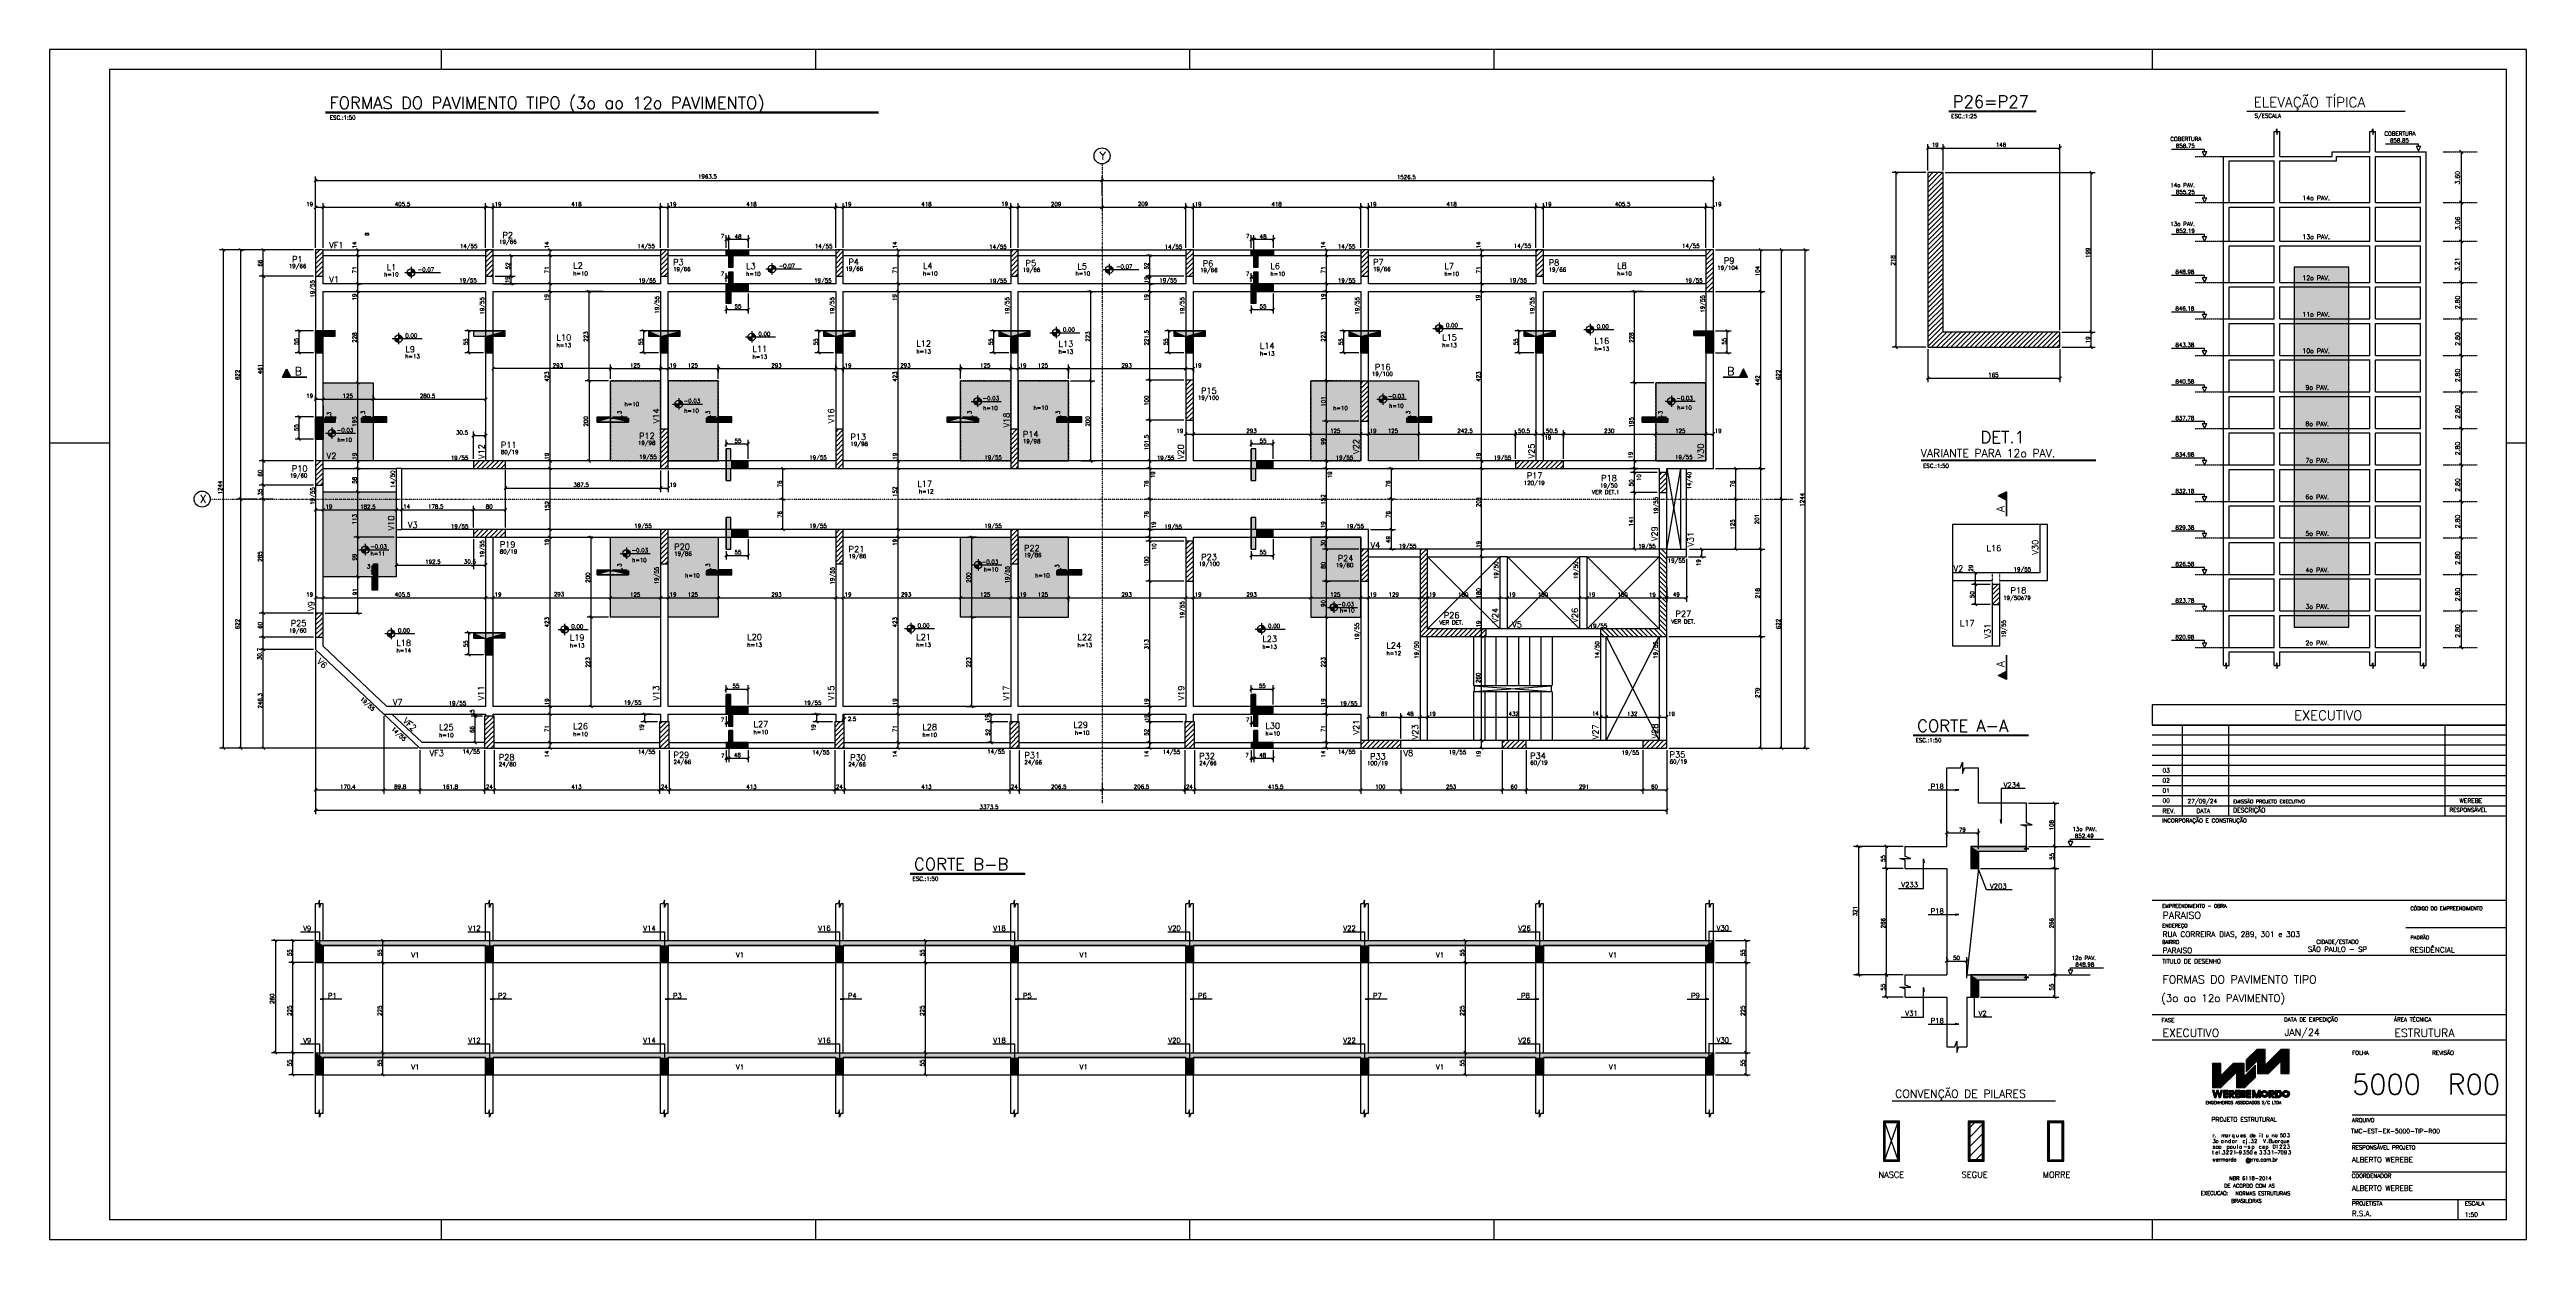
# Model space of a CAD drawing. Extents: x 1005 to 7189, y 1013 to 3983.
import ezdxf

# ---------------------------------------------------------------- set-up
doc = ezdxf.new("R2010")
doc.units = 0
doc.header["$MEASUREMENT"] = 0
doc.linetypes.add('ESTILO_TQS_0001', pattern=[1, 0.7, -0.3])
doc.linetypes.add('ESTILO_TQS_0004', pattern=[2, 0.5, -0.4, 0.1, -0.4, 0.1, -0.5])
for name, color, linetype in [('1', 1, 'CONTINUOUS'), ('2', 2, 'CONTINUOUS'), ('3', 3, 'CONTINUOUS'), ('4', 4, 'CONTINUOUS'), ('6', 6, 'CONTINUOUS'), ('7', 7, 'CONTINUOUS'), ('8', 8, 'CONTINUOUS'), ('9', 9, 'CONTINUOUS')]:
    doc.layers.add(name, color=color, linetype=linetype)
doc.styles.get("Standard").update_dxf_attribs({"font": 'ROMANS.SHX'})

msp = doc.modelspace()

# ---------------------------------------------------------------- linework, layer by layer
at = {"layer": '1', "linetype": 'Continuous'}
for p, q in [((1586.467816, 3165.215797), (1596.838612, 3185.957396)), ((1647.265566, 3165.215797), (1586.467816, 3165.215797)), ((1586.608864, 3165.3027), (1596.838612, 3185.762298)), ((1586.608864, 3165.302748), (1647.265566, 3165.302748)), ((1587.265564, 3166.8113), (1606.411708, 3166.8113)), ((1588.063313, 3168.406797), (1605.613912, 3168.406797)), ((1588.861061, 3170.0023), (1604.816164, 3170.0023)), ((1589.658863, 3171.597797), (1604.018415, 3171.597797)), ((1590.456612, 3173.193348), (1603.220667, 3173.193348)), ((1591.254361, 3174.788845), (1602.422918, 3174.788845)), ((1592.052115, 3176.384348), (1601.625157, 3176.384348)), ((1592.849864, 3177.979845), (1600.827409, 3177.979845)), ((1593.647612, 3179.575348), (1600.02966, 3179.575348)), ((1594.445361, 3181.170845), (1599.231912, 3181.170845)), ((1595.243115, 3182.766396), (1598.434163, 3182.766396)), ((1596.040864, 3184.361899), (1597.799815, 3184.361899)), ((1596.838612, 3185.957396), (1607.165958, 3165.3027)), ((1596.838612, 3185.762245), (1607.068409, 3165.302748)), ((5244.250991, 3165.302748), (5183.594289, 3165.302748)), ((5183.594289, 3165.215797), (5244.39204, 3165.215797)), ((5234.021243, 3185.957396), (5223.693898, 3165.3027)), ((5234.021243, 3185.762245), (5223.791447, 3165.302748)), ((5243.594291, 3166.8113), (5224.448147, 3166.8113)), ((5242.796543, 3168.406797), (5225.245943, 3168.406797)), ((5241.998794, 3170.0023), (5226.043692, 3170.0023)), ((5241.200992, 3171.597797), (5226.84144, 3171.597797)), ((5240.403243, 3173.193348), (5227.639189, 3173.193348)), ((5239.605495, 3174.788845), (5228.436937, 3174.788845)), ((5238.80774, 3176.384348), (5229.234698, 3176.384348)), ((5238.009992, 3177.979845), (5230.032446, 3177.979845)), ((5237.212243, 3179.575348), (5230.830195, 3179.575348)), ((5236.414494, 3181.170845), (5231.627943, 3181.170845)), ((5235.61674, 3182.766396), (5232.425692, 3182.766396)), ((5234.818991, 3184.361899), (5233.06004, 3184.361899)), ((5244.39204, 3165.215797), (5234.021243, 3185.957396)), ((5244.250991, 3165.3027), (5234.021243, 3185.762298)), ((1155.015047, 3000.463782), (1005.01258, 3000.463782)), ((7189.246905, 3000.463782), (7138.994882, 3000.463782)), ((5890.83932, 2879.245832), (5870.09772, 2868.875035)), ((5870.09772, 2868.875035), (5890.752416, 2858.547689)), ((5890.752416, 2879.104783), (5870.292818, 2868.875035)), ((5870.292872, 2868.875035), (5890.752369, 2858.645238)), ((5871.693217, 2869.672783), (5871.693217, 2867.913832)), ((5873.28872, 2870.470532), (5873.28872, 2867.279484)), ((5874.884271, 2871.268286), (5874.884271, 2866.481735)), ((5876.479768, 2872.066035), (5876.479768, 2865.683987)), ((5878.075271, 2872.863783), (5878.075271, 2864.886238)), ((5879.670768, 2873.661532), (5879.670768, 2864.08849)), ((5881.266272, 2874.459286), (5881.266272, 2863.290729)), ((5882.861769, 2875.257035), (5882.861769, 2862.492981)), ((5884.457319, 2876.054784), (5884.457319, 2861.695232)), ((5886.052817, 2876.852586), (5886.052817, 2860.897483)), ((5887.64832, 2877.650334), (5887.64832, 2860.099735)), ((5889.243817, 2878.448083), (5889.243817, 2859.301939)), ((5890.752369, 2879.104783), (5890.752369, 2818.448081)), ((5890.83932, 2818.448081), (5890.83932, 2879.245832)), ((5756.041135, 2797.298724), (5756.041135, 2494.525153)), ((5993.441657, 2797.298724), (5756.041135, 2797.298724)), ((4445.7765, 2537.1865), (4625.7765, 2717.1865)), ((4445.7765, 2717.1865), (4625.7765, 2537.1865)), ((4644.7765, 2537.1865), (4824.7765, 2717.1865)), ((4644.7765, 2717.1865), (4824.7765, 2537.1865)), ((4843.7765, 2537.1865), (5023.7765, 2717.1865)), ((4843.7765, 2717.1865), (5023.7765, 2537.1865)), ((4891.7765, 2258.1865), (5023.7765, 2518.1865)), ((4891.7765, 2518.1865), (5023.7765, 2258.1865)), ((5756.041135, 2494.525153), (5874.441657, 2494.525153)), ((5870.09772, 2420.949016), (5890.752416, 2431.276361)), ((5890.83932, 2410.578219), (5870.09772, 2420.949016)), ((5890.752416, 2410.719267), (5870.292818, 2420.949016)), ((5870.292872, 2420.949016), (5890.752369, 2431.178812)), ((5871.693217, 2420.151267), (5871.693217, 2421.910218)), ((5873.28872, 2419.353518), (5873.28872, 2422.544566)), ((5874.884271, 2418.555764), (5874.884271, 2423.342315)), ((5876.479768, 2417.758015), (5876.479768, 2424.140064)), ((5878.075271, 2416.960267), (5878.075271, 2424.937812)), ((5879.670768, 2416.162518), (5879.670768, 2425.735561)), ((5881.266272, 2415.364764), (5881.266272, 2426.533321)), ((5882.861769, 2414.567015), (5882.861769, 2427.33107)), ((5884.457319, 2413.769267), (5884.457319, 2428.128818)), ((5886.052817, 2412.971464), (5886.052817, 2428.926567)), ((5887.64832, 2412.173716), (5887.64832, 2429.724315)), ((5889.243817, 2411.375967), (5889.243817, 2430.522112)), ((5890.752369, 2410.719267), (5890.752369, 2471.37597)), ((5890.83932, 2471.37597), (5890.83932, 2410.578219)), ((5741.727355, 2190.30896), (5767.278824, 2190.30896)), ((5795.175887, 2190.30896), (5820.727355, 2190.30896)), ((5941.150536, 2062.118707), (5941.150536, 2102.170175)), ((7138.994654, 2069.566745), (6254.762797, 2069.566745)), ((5638.376965, 1978.118707), (5638.376965, 1994.170175)), ((5941.150536, 1994.170175), (5941.150536, 2034.221643)), ((5638.376965, 1939.170175), (5638.376965, 1950.221643)), ((7138.994654, 1859.052392), (6254.762797, 1859.052392)), ((7138.994654, 1790.49122), (6887.966304, 1790.49122)), ((5638.376965, 1657.118707), (5638.376965, 1673.170175)), ((7138.994654, 1721.930048), (6254.762797, 1721.930048)), ((5638.376965, 1618.170175), (5638.376965, 1629.221643)), ((7138.994654, 1574.038968), (6254.762797, 1574.038968)), ((5741.727355, 1493.989888), (5752.778824, 1493.989888)), ((5780.675887, 1493.989888), (5791.727355, 1493.989888)), ((7138.994654, 1510.816939), (6254.762797, 1510.816939)), ((6489.585693, 1441.303877), (6535.759059, 1487.475291)), ((6489.585693, 1442.362461), (6534.698523, 1487.475291)), ((6489.585693, 1443.421044), (6533.63994, 1487.475291)), ((6489.585693, 1444.483533), (6532.577451, 1487.475291)), ((6489.585693, 1445.542116), (6531.516914, 1487.475291)), ((6489.585693, 1446.604606), (6530.456378, 1487.475291)), ((6489.585693, 1447.665142), (6529.395842, 1487.475291)), ((6489.585693, 1448.725678), (6528.335306, 1487.475291)), ((6489.585693, 1449.786214), (6527.274769, 1487.475291)), ((6489.585693, 1450.848704), (6526.214233, 1487.475291)), ((6489.585693, 1451.90924), (6525.153697, 1487.475291)), ((6489.585693, 1452.967823), (6524.09316, 1487.475291)), ((6489.585693, 1454.030313), (6523.032624, 1487.475291)), ((6489.585693, 1455.088896), (6521.972088, 1487.475291)), ((6489.585693, 1456.151385), (6520.911552, 1487.475291)), ((6489.585693, 1457.209968), (6519.851015, 1487.475291)), ((6489.585693, 1458.272458), (6518.788526, 1487.475291)), ((6489.585693, 1459.331041), (6517.72799, 1487.475291)), ((6489.585693, 1460.391577), (6516.667453, 1487.475291)), ((6489.585693, 1440.241388), (6536.673113, 1487.324902)), ((6489.585693, 1439.180852), (6536.673113, 1486.264365)), ((6489.585693, 1438.120316), (6536.673113, 1485.205782)), ((6517.87252, 1428.221977), (6577.12388, 1487.475291)), ((6517.87252, 1429.28056), (6576.063344, 1487.475291)), ((6518.185016, 1427.475891), (6578.184416, 1487.475291)), ((6519.245553, 1427.475891), (6579.244953, 1487.475291)), ((6520.306089, 1427.475891), (6580.305489, 1487.475291)), ((6521.366625, 1427.475891), (6581.366025, 1487.475291)), ((6522.429115, 1427.475891), (6582.428515, 1487.475291)), ((6523.489651, 1427.475891), (6583.489051, 1487.475291)), ((6524.550187, 1427.475891), (6584.549587, 1487.475291)), ((6525.60877, 1427.475891), (6585.610123, 1487.475291)), ((6526.669307, 1427.475891), (6586.67066, 1487.475291)), ((6527.731796, 1427.475891), (6587.729243, 1487.475291)), ((6528.792332, 1427.475891), (6588.789779, 1487.475291)), ((6529.852869, 1427.475891), (6589.852269, 1487.475291)), ((6530.913405, 1427.475891), (6590.912805, 1487.475291)), ((6531.973941, 1427.475891), (6591.973341, 1487.475291)), ((6533.034477, 1427.475891), (6593.033877, 1487.475291)), ((6534.095014, 1427.475891), (6594.094414, 1487.475291)), ((6535.15555, 1427.475891), (6595.15495, 1487.475291)), ((6536.216086, 1427.475891), (6596.215486, 1487.475291)), ((6537.276622, 1427.475891), (6596.672513, 1486.869828)), ((6538.337159, 1427.475891), (6596.672513, 1485.809292)), ((6539.397695, 1427.475891), (6596.672513, 1484.748755)), ((6405.287708, 1392.333664), (6464.894534, 1451.942443)), ((6405.287708, 1393.3942), (6463.833997, 1451.942443)), ((6405.287708, 1394.45669), (6462.773461, 1451.942443)), ((6405.287708, 1395.517226), (6461.712925, 1451.942443)), ((6405.287708, 1396.577762), (6460.652389, 1451.942443)), ((6405.287708, 1397.636345), (6459.589899, 1451.942443)), ((6405.287708, 1398.698835), (6458.529363, 1451.942443)), ((6405.287708, 1399.761324), (6457.468827, 1451.942443)), ((6405.287708, 1431.577412), (6425.650786, 1451.942443)), ((6405.287708, 1432.637948), (6424.590249, 1451.942443)), ((6405.287708, 1433.700438), (6423.529713, 1451.942443)), ((6405.287708, 1434.760974), (6422.469177, 1451.942443)), ((6405.287708, 1435.819557), (6421.40864, 1451.942443)), ((6405.287708, 1436.882047), (6420.348104, 1451.942443)), ((6405.287708, 1437.94063), (6419.287568, 1451.942443)), ((6405.287708, 1439.003119), (6418.227032, 1451.942443)), ((6405.287708, 1440.061702), (6417.166495, 1451.942443)), ((6405.287708, 1441.122239), (6416.104006, 1451.942443)), ((6405.287708, 1442.182775), (6415.04347, 1451.942443)), ((6405.287708, 1443.245264), (6413.982933, 1451.942443)), ((6405.287708, 1444.305801), (6412.92435, 1451.942443)), ((6405.287708, 1445.366337), (6411.863814, 1451.942443)), ((6405.287708, 1446.42492), (6410.801325, 1451.942443)), ((6405.287708, 1447.487409), (6409.740788, 1451.942443)), ((6405.287708, 1448.549899), (6408.680252, 1451.942443)), ((6405.287708, 1449.608482), (6407.619716, 1451.942443)), ((6405.287708, 1450.667065), (6406.55918, 1451.942443)), ((6405.287708, 1451.729554), (6405.498643, 1451.942443)), ((6405.287708, 1451.942443), (6405.287708, 1391.943043)), ((6426.287498, 1451.942443), (6405.287708, 1451.942443)), ((6405.287708, 1451.942443), (6405.287708, 1451.942443)), ((6405.287708, 1430.516876), (6426.287498, 1451.518619)), ((6405.287708, 1429.45634), (6426.287498, 1450.458083)), ((6405.287708, 1428.397757), (6426.287498, 1449.395593)), ((6405.287708, 1427.335267), (6426.287498, 1448.335057)), ((6405.287708, 1426.272778), (6426.287498, 1447.274521)), ((6405.287708, 1425.214195), (6426.287498, 1446.213985)), ((6405.287708, 1424.155611), (6426.287498, 1445.151495)), ((6405.287708, 1423.093122), (6426.287498, 1444.090959)), ((6405.287708, 1422.030633), (6426.287498, 1443.030423)), ((6405.287708, 1420.97205), (6426.287498, 1441.97184)), ((6405.287708, 1419.911513), (6426.287498, 1440.913256)), ((6405.287708, 1418.850977), (6426.287498, 1439.850767)), ((6405.287708, 1417.788488), (6426.287498, 1438.788278)), ((6405.287708, 1416.727951), (6426.287498, 1437.729694)), ((6405.287708, 1415.667415), (6426.287498, 1436.669158)), ((6405.287708, 1414.608832), (6426.287498, 1435.606669)), ((6405.287708, 1413.546343), (6426.287498, 1434.546133)), ((6405.287708, 1412.483853), (6426.287498, 1433.485596)), ((6405.287708, 1411.42527), (6426.287498, 1432.42506)), ((6405.287708, 1410.366687), (6426.287498, 1431.366477)), ((6405.287708, 1409.306151), (6426.287498, 1430.303987)), ((6405.287708, 1408.243661), (6426.287498, 1429.241498)), ((6405.287708, 1407.183125), (6426.287498, 1428.182915)), ((6405.287708, 1406.122589), (6426.287498, 1427.124332)), ((6405.287708, 1405.062052), (6426.287498, 1426.061842)), ((6405.287708, 1403.999563), (6426.287498, 1425.001306)), ((6405.287708, 1402.94098), (6426.287498, 1423.94077)), ((6405.287708, 1401.87849), (6426.287498, 1422.880234)), ((6405.95567, 1391.943043), (6465.953117, 1451.942443)), ((6407.016206, 1391.943043), (6467.013653, 1451.942443)), ((6408.076743, 1391.943043), (6468.076143, 1451.942443)), ((6409.137279, 1391.943043), (6469.136679, 1451.942443)), ((6410.197815, 1391.943043), (6470.197215, 1451.942443)), ((6411.258351, 1391.943043), (6471.257751, 1451.942443)), ((6412.320841, 1391.943043), (6472.318288, 1451.942443)), ((6413.379424, 1391.943043), (6473.378824, 1451.942443)), ((6414.43996, 1391.943043), (6474.43936, 1451.942443)), ((6415.500496, 1391.943043), (6475.499896, 1451.942443)), ((6416.561033, 1391.943043), (6476.560433, 1451.942443)), ((6417.621569, 1391.943043), (6477.620969, 1451.942443)), ((6418.682105, 1391.943043), (6478.681505, 1451.942443)), ((6419.744595, 1391.943043), (6479.743995, 1451.942443)), ((6420.805131, 1391.943043), (6480.804531, 1451.942443)), ((6421.863714, 1391.943043), (6481.863114, 1451.942443)), ((6422.92425, 1391.943043), (6482.925603, 1451.942443)), ((6423.984787, 1391.943043), (6483.98614, 1451.942443)), ((6425.047276, 1391.943043), (6484.087701, 1450.983468)), ((6426.107812, 1391.943043), (6484.087701, 1449.920979)), ((6456.587976, 1451.942443), (6426.287498, 1421.640012)), ((6426.287498, 1421.640012), (6426.287498, 1451.942443)), ((6426.287498, 1391.943043), (6465.287108, 1430.9407)), ((6484.087701, 1451.942443), (6456.587976, 1451.942443)), ((6465.287108, 1430.059849), (6484.087701, 1448.862396)), ((6465.287108, 1428.999313), (6484.087701, 1447.801859)), ((6465.287108, 1400.362881), (6512.370621, 1447.4503)), ((6465.287108, 1427.938777), (6484.087701, 1446.741323)), ((6465.287108, 1399.300391), (6512.370621, 1446.387811)), ((6465.287108, 1426.87824), (6484.087701, 1445.678834)), ((6465.287108, 1398.241808), (6512.370621, 1445.327275)), ((6465.287108, 1425.819657), (6484.087701, 1444.618297)), ((6465.287108, 1397.183225), (6512.370621, 1444.266738)), ((6465.287108, 1424.757168), (6484.087701, 1443.557761)), ((6465.287108, 1396.120736), (6512.370621, 1443.206202)), ((6465.287108, 1423.694679), (6484.087701, 1442.499178)), ((6465.287108, 1395.060199), (6512.370621, 1442.143713)), ((6465.287108, 1422.636095), (6484.087701, 1441.436689)), ((6465.287108, 1393.999663), (6512.370621, 1441.083177)), ((6465.287108, 1421.577512), (6484.087701, 1440.378105)), ((6465.287108, 1392.939127), (6512.370621, 1440.02264)), ((6465.287108, 1420.516976), (6484.087701, 1439.315616)), ((6465.287108, 1419.454487), (6484.087701, 1438.257033)), ((6465.287108, 1418.39395), (6484.087701, 1437.196497)), ((6465.287108, 1417.333414), (6484.087701, 1436.134007)), ((6465.287108, 1416.272878), (6484.087701, 1435.073471)), ((6465.287108, 1415.210388), (6484.087701, 1434.012935)), ((6465.287108, 1414.149852), (6484.087701, 1432.952398)), ((6465.287108, 1413.089316), (6484.087701, 1431.893815)), ((6465.287108, 1430.9407), (6465.287108, 1391.943043)), ((6465.287108, 1412.030733), (6484.087701, 1430.831326)), ((6465.287108, 1410.97215), (6484.087701, 1429.768837)), ((6465.287108, 1409.90966), (6484.087701, 1428.710253)), ((6465.287108, 1408.847171), (6484.087701, 1427.65167)), ((6465.287108, 1407.788588), (6484.087701, 1426.589181)), ((6465.287108, 1406.728051), (6484.087701, 1425.526691)), ((6465.287108, 1405.665562), (6484.087701, 1424.468108)), ((6465.287108, 1404.605026), (6484.087701, 1423.407572)), ((6465.349607, 1391.943043), (6512.370621, 1438.964057)), ((6466.410144, 1391.943043), (6512.370621, 1437.905474)), ((6467.47068, 1391.943043), (6512.370621, 1436.842985)), ((6468.533169, 1391.943043), (6512.370621, 1435.780495)), ((6469.593705, 1391.943043), (6512.370621, 1434.721912)), ((6470.654242, 1391.943043), (6512.370621, 1433.661376)), ((6471.714778, 1391.943043), (6512.370621, 1432.598886)), ((6472.773361, 1391.943043), (6512.370621, 1431.53835)), ((6473.835851, 1391.943043), (6512.370621, 1430.477814)), ((6474.896387, 1391.943043), (6512.370621, 1429.417278)), ((6475.956923, 1391.943043), (6512.370621, 1428.358694)), ((6477.017459, 1391.943043), (6512.370621, 1427.296205)), ((6478.077996, 1391.943043), (6512.370621, 1426.233716)), ((6479.138532, 1391.943043), (6512.370621, 1425.175132)), ((6480.199068, 1391.943043), (6512.370621, 1424.116549)), ((6481.259604, 1391.943043), (6512.370621, 1423.05406)), ((6484.087701, 1419.442768), (6484.087701, 1451.942443)), ((6512.370621, 1447.725688), (6484.087701, 1419.442768)), ((6489.585693, 1437.059779), (6536.673113, 1484.143293)), ((6489.585693, 1435.99729), (6536.673113, 1483.08471)), ((6489.585693, 1434.936754), (6536.673113, 1482.02222)), ((6489.585693, 1433.876217), (6536.673113, 1480.963637)), ((6489.585693, 1432.815681), (6536.673113, 1479.901148)), ((6489.585693, 1431.757098), (6536.673113, 1478.842565)), ((6512.370621, 1418.026766), (6512.370621, 1447.725688)), ((6517.87252, 1458.979482), (6536.673113, 1477.782028)), ((6517.87252, 1457.918946), (6536.673113, 1476.719539)), ((6517.87252, 1456.858409), (6536.673113, 1475.659003)), ((6517.87252, 1455.79592), (6536.673113, 1474.598466)), ((6517.87252, 1454.737337), (6536.673113, 1473.53793)), ((6517.87252, 1453.674847), (6536.673113, 1472.475441)), ((6517.87252, 1452.616264), (6536.673113, 1471.416858)), ((6517.87252, 1451.553775), (6536.673113, 1470.354368)), ((6517.87252, 1450.495192), (6536.673113, 1469.295785)), ((6517.87252, 1449.432702), (6536.673113, 1468.237202)), ((6517.87252, 1448.374119), (6536.673113, 1467.174712)), ((6517.87252, 1447.313583), (6536.673113, 1466.114176)), ((6517.87252, 1446.251094), (6536.673113, 1465.05364)), ((6517.87252, 1445.190557), (6536.673113, 1463.993104)), ((6517.87252, 1444.130021), (6536.673113, 1462.930614)), ((6517.87252, 1443.069485), (6536.673113, 1461.870078)), ((6517.87252, 1442.006995), (6536.673113, 1460.811495)), ((6517.87252, 1440.948412), (6536.673113, 1459.749005)), ((6517.87252, 1439.889829), (6536.673113, 1458.690422)), ((6517.87252, 1438.82734), (6536.673113, 1457.627933)), ((6517.87252, 1437.768757), (6536.673113, 1456.56935)), ((6517.87252, 1436.706267), (6536.673113, 1455.50686)), ((6517.87252, 1435.645731), (6536.673113, 1454.448277)), ((6517.87252, 1434.585195), (6536.673113, 1453.385788)), ((6517.87252, 1433.524658), (6536.673113, 1452.325252)), ((6517.87252, 1432.462169), (6536.673113, 1451.264715)), ((6517.87252, 1431.401633), (6536.673113, 1450.204179)), ((6517.87252, 1430.34305), (6536.673113, 1449.143643)), ((6540.458231, 1427.475891), (6596.672513, 1483.686266)), ((6541.520721, 1427.475891), (6596.672513, 1482.627683)), ((6542.579304, 1427.475891), (6596.672513, 1481.565194)), ((6543.63984, 1427.475891), (6596.672513, 1480.50661)), ((6544.700376, 1427.475891), (6596.672513, 1479.444121)), ((6575.672723, 1457.737307), (6596.672513, 1478.73905)), ((6575.672723, 1456.678724), (6596.672513, 1477.676561)), ((6575.672723, 1455.616234), (6596.672513, 1476.616024)), ((6575.672723, 1454.557651), (6596.672513, 1475.557441)), ((6575.672723, 1453.495162), (6596.672513, 1474.494952)), ((6575.672723, 1452.436579), (6596.672513, 1473.436369)), ((6575.672723, 1451.376042), (6596.672513, 1472.373879)), ((6575.672723, 1450.313553), (6596.672513, 1471.315296)), ((6575.672723, 1449.253017), (6596.672513, 1470.252807)), ((6575.672723, 1448.19248), (6596.672513, 1469.194224)), ((6575.672723, 1447.131944), (6596.672513, 1468.131734)), ((6575.672723, 1446.069455), (6596.672513, 1467.071198)), ((6575.672723, 1445.010872), (6596.672513, 1466.010662)), ((6575.672723, 1443.952288), (6596.672513, 1464.950125)), ((6575.672723, 1442.889799), (6596.672513, 1463.889589)), ((6575.672723, 1441.831216), (6596.672513, 1462.8271)), ((6575.672723, 1440.768727), (6596.672513, 1461.768517)), ((6575.672723, 1439.70819), (6596.672513, 1460.706027)), ((6575.672723, 1438.647654), (6596.672513, 1459.647444)), ((6575.672723, 1437.587118), (6596.672513, 1458.588861)), ((6575.672723, 1436.524628), (6596.672513, 1457.526371)), ((6575.672723, 1435.464092), (6596.672513, 1456.465835)), ((6575.672723, 1434.405509), (6596.672513, 1455.405299)), ((6575.672723, 1433.34302), (6596.672513, 1454.344763)), ((6575.672723, 1432.284436), (6596.672513, 1453.282273)), ((6575.672723, 1431.221947), (6596.672513, 1452.221737)), ((6575.672723, 1430.163364), (6596.672513, 1451.161201)), ((6575.672723, 1429.100874), (6596.672513, 1450.100664)), ((6575.672723, 1428.042291), (6596.672513, 1449.042081)), ((6576.166858, 1427.475891), (6596.672513, 1447.979592)), ((6577.227395, 1427.475891), (6596.672513, 1446.921009)), ((6578.287931, 1427.475891), (6596.672513, 1445.858519)), ((6579.348467, 1427.475891), (6596.672513, 1444.799936)), ((6580.409004, 1427.475891), (6596.672513, 1443.737447)), ((6581.46954, 1427.475891), (6596.672513, 1442.676911)), ((6582.530076, 1427.475891), (6596.672513, 1441.616374)), ((6583.590612, 1427.475891), (6596.672513, 1440.555838)), ((6584.651149, 1427.475891), (6596.672513, 1439.495302)), ((6585.711685, 1427.475891), (6596.672513, 1438.432812)), ((6586.774174, 1427.475891), (6596.672513, 1437.374229)), ((6587.832757, 1427.475891), (6596.672513, 1436.31174)), ((6588.893294, 1427.475891), (6596.672513, 1435.253157)), ((6589.955783, 1427.475891), (6596.672513, 1434.190667)), ((6591.016319, 1427.475891), (6596.672513, 1433.132084)), ((6592.074903, 1427.475891), (6596.672513, 1432.071548)), ((6593.135439, 1427.475891), (6596.672513, 1431.011012)), ((6594.197928, 1427.475891), (6596.672513, 1429.950475)), ((6595.258464, 1427.475891), (6596.672513, 1428.887986)), ((6596.317048, 1427.475891), (6596.672513, 1427.82745)), ((6405.287708, 1400.819907), (6426.287498, 1421.819697)), ((6405.287708, 1391.943043), (6426.287498, 1391.943043)), ((6405.365832, 1384.788818), (6405.637314, 1385.062252)), ((6405.600205, 1383.964607), (6406.69785, 1385.062252)), ((6405.836531, 1383.140397), (6407.758386, 1385.062252)), ((6406.072856, 1382.316186), (6408.818923, 1385.062252)), ((6406.307229, 1381.491976), (6409.418526, 1384.601319)), ((6406.543555, 1380.665812), (6409.654852, 1383.779062)), ((6406.777927, 1379.839648), (6409.891178, 1382.952898)), ((6407.014253, 1379.015438), (6410.12555, 1382.128688)), ((6407.248626, 1378.19318), (6410.361876, 1381.304477)), ((6407.486905, 1377.367017), (6410.598202, 1380.478314)), ((6407.72323, 1376.542806), (6410.832574, 1379.65215)), ((6407.957603, 1375.718596), (6411.0689, 1378.82794)), ((6408.193929, 1374.892432), (6411.303273, 1378.003729)), ((6408.428302, 1374.066269), (6411.539599, 1377.177566)), ((6408.664627, 1373.242058), (6411.775924, 1376.351402)), ((6408.900953, 1372.417848), (6412.01225, 1375.527191)), ((6409.135326, 1371.591684), (6412.246623, 1374.702981)), ((6409.371651, 1370.76552), (6412.482948, 1373.876817)), ((6409.606024, 1369.94131), (6417.109855, 1377.443188)), ((6409.84235, 1369.117099), (6416.684078, 1375.958828)), ((6410.078676, 1368.290936), (6416.262208, 1374.472515)), ((6410.410704, 1367.562427), (6415.836431, 1372.988154)), ((6411.473193, 1367.562427), (6415.412607, 1371.503794)), ((6412.533729, 1367.562427), (6414.988783, 1370.019434)), ((6412.686071, 1373.726428), (6417.393056, 1378.433412)), ((6413.109895, 1375.214695), (6417.81688, 1379.917773)), ((6413.535672, 1376.699055), (6420.363729, 1383.527111)), ((6413.594265, 1367.562427), (6414.564959, 1368.535074)), ((6413.959496, 1378.183415), (6420.127403, 1384.351322)), ((6414.38332, 1379.667775), (6419.779751, 1385.062252)), ((6414.807144, 1381.152135), (6418.719214, 1385.062252)), ((6415.232921, 1382.636495), (6417.658678, 1385.062252)), ((6415.654792, 1384.120856), (6416.598142, 1385.062252)), ((6417.9868, 1380.087693), (6420.600055, 1382.702901)), ((6418.221172, 1379.261529), (6420.836381, 1381.876737)), ((6418.457498, 1378.437319), (6421.072706, 1381.050574)), ((6418.691871, 1377.613108), (6421.307079, 1380.230269)), ((6418.928197, 1376.786944), (6421.543405, 1379.404106)), ((6419.162569, 1375.960781), (6421.779731, 1378.577942)), ((6419.400848, 1375.13657), (6422.014103, 1377.753732)), ((6419.635221, 1374.31236), (6422.250429, 1376.929521)), ((6419.871546, 1373.488149), (6422.484802, 1376.103358)), ((6420.107872, 1372.663939), (6422.721127, 1375.277194)), ((6420.342245, 1371.837775), (6422.957453, 1374.452983)), ((6420.578571, 1371.011612), (6423.191826, 1373.628773)), ((6420.814896, 1370.191307), (6428.514038, 1377.886543)), ((6421.049269, 1369.365144), (6428.090214, 1376.402183)), ((6421.285595, 1368.53898), (6427.664437, 1374.917823)), ((6421.519967, 1367.71477), (6427.240613, 1373.433462)), ((6422.432068, 1367.562427), (6426.81679, 1371.949102)), ((6423.338309, 1373.773303), (6428.937862, 1379.374809)), ((6423.492604, 1367.562427), (6426.391013, 1370.464742)), ((6423.762133, 1375.257663), (6429.361686, 1380.859169)), ((6424.185956, 1376.742023), (6429.787463, 1382.34353)), ((6424.55314, 1367.562427), (6425.967189, 1368.980382)), ((6424.611733, 1378.226383), (6430.209334, 1383.82789)), ((6425.033604, 1379.710743), (6430.387066, 1385.062252)), ((6425.260164, 1367.562427), (6425.685941, 1367.988204)), ((6425.459381, 1381.195104), (6429.32653, 1385.062252)), ((6425.883205, 1382.68337), (6428.265994, 1385.062252)), ((6426.307029, 1384.16773), (6427.205457, 1385.062252)), ((6443.314671, 1385.062252), (6432.814776, 1385.062252)), ((6432.814776, 1385.062252), (6432.814776, 1367.562427)), ((6432.814776, 1378.277164), (6439.601818, 1385.062252)), ((6432.814776, 1379.335747), (6438.541282, 1385.062252)), ((6432.814776, 1380.398237), (6437.480745, 1385.062252)), ((6432.814776, 1381.460726), (6436.420209, 1385.062252)), ((6432.814776, 1382.519309), (6435.359673, 1385.062252)), ((6432.814776, 1383.577892), (6434.297183, 1385.062252)), ((6432.814776, 1384.640382), (6433.236647, 1385.062252)), ((6432.814776, 1384.995847), (6432.883135, 1385.062252)), ((6432.814776, 1377.216628), (6436.814736, 1381.214635)), ((6432.814776, 1376.156091), (6436.814736, 1380.156051)), ((6432.814776, 1375.093602), (6436.814736, 1379.093562)), ((6432.814776, 1374.033066), (6436.814736, 1378.034979)), ((6432.814776, 1370.851457), (6439.775644, 1377.814278)), ((6432.814776, 1371.913946), (6438.715108, 1377.814278)), ((6432.814776, 1372.97253), (6437.654572, 1377.814278)), ((6432.814776, 1369.788968), (6436.814736, 1373.790881)), ((6432.814776, 1369.083897), (6436.814736, 1373.08581)), ((6432.814776, 1368.02336), (6436.814736, 1372.02332)), ((6432.814776, 1367.562427), (6443.314671, 1367.562427)), ((6433.41438, 1367.562427), (6436.814736, 1370.960831)), ((6434.474916, 1367.562427), (6437.474886, 1370.562397)), ((6435.535452, 1367.562427), (6438.535422, 1370.562397)), ((6436.595989, 1367.562427), (6439.595959, 1370.562397)), ((6443.314671, 1382.062282), (6436.814736, 1382.062282)), ((6436.814736, 1377.814278), (6436.814736, 1382.062282)), ((6443.314671, 1377.814278), (6436.814736, 1377.814278)), ((6443.314671, 1374.814308), (6436.814736, 1374.814308)), ((6436.814736, 1370.562397), (6436.814736, 1374.814308)), ((6443.314671, 1370.562397), (6436.814736, 1370.562397)), ((6437.656525, 1367.562427), (6440.656495, 1370.562397)), ((6437.662384, 1382.062282), (6440.660401, 1385.062252)), ((6437.836211, 1374.814308), (6440.838134, 1377.814278)), ((6438.719014, 1367.562427), (6441.717031, 1370.562397)), ((6438.72292, 1382.062282), (6441.720937, 1385.062252)), ((6438.896747, 1374.814308), (6441.89867, 1377.814278)), ((6439.779551, 1367.562427), (6442.777567, 1370.562397)), ((6439.781504, 1382.062282), (6442.783427, 1385.062252)), ((6439.957283, 1374.814308), (6442.959206, 1377.814278)), ((6440.838134, 1367.562427), (6443.314671, 1370.038965)), ((6440.84204, 1382.062282), (6443.314671, 1384.532961)), ((6441.017819, 1374.814308), (6443.314671, 1377.109207)), ((6441.89867, 1367.562427), (6443.314671, 1368.980382)), ((6441.902576, 1382.062282), (6443.314671, 1383.472425)), ((6442.076403, 1374.814308), (6443.314671, 1376.050624)), ((6442.959206, 1367.562427), (6443.314671, 1367.917893)), ((6442.963112, 1382.062282), (6443.314671, 1382.411888)), ((6443.136939, 1374.814308), (6443.314671, 1374.990087)), ((6443.314671, 1382.411888), (6443.314671, 1385.062252)), ((6443.314671, 1385.062252), (6443.314671, 1382.062282)), ((6443.314671, 1374.814308), (6443.314671, 1377.814278)), ((6443.314671, 1367.562427), (6443.314671, 1370.562397)), ((6443.314671, 1367.562427), (6443.314671, 1370.038965)), ((6445.814646, 1385.062252), (6455.814546, 1385.062252)), ((6445.814646, 1385.062252), (6445.814646, 1367.562427)), ((6445.814646, 1377.568187), (6453.306759, 1385.062252)), ((6445.814646, 1378.628723), (6452.248176, 1385.062252)), ((6445.814646, 1379.691212), (6451.18764, 1385.062252)), ((6445.814646, 1380.751749), (6450.127103, 1385.062252)), ((6445.814646, 1381.812285), (6449.066567, 1385.062252)), ((6445.814646, 1382.870868), (6448.006031, 1385.062252)), ((6445.814646, 1383.933357), (6446.943541, 1385.062252)), ((6445.814646, 1384.995847), (6445.883005, 1385.062252)), ((6445.814646, 1369.083897), (6459.332089, 1382.601339)), ((6445.814646, 1368.02336), (6459.718804, 1381.929471)), ((6445.814646, 1376.50765), (6450.312648, 1381.011512)), ((6445.814646, 1375.449067), (6450.312648, 1379.949022)), ((6445.814646, 1374.386578), (6450.312648, 1378.886533)), ((6445.814646, 1373.327995), (6450.312648, 1377.82795)), ((6445.814646, 1372.265505), (6450.261868, 1376.71468)), ((6445.814646, 1371.206922), (6451.322404, 1376.71468)), ((6445.814646, 1370.146386), (6452.369268, 1376.701008)), ((6445.814646, 1367.562427), (6450.312648, 1367.562427)), ((6446.060738, 1367.562427), (6450.312648, 1371.816291)), ((6447.121274, 1367.562427), (6450.312648, 1370.757708)), ((6448.18181, 1367.562427), (6450.312648, 1369.697172)), ((6449.242347, 1367.562427), (6450.312648, 1368.634682)), ((6450.312648, 1381.90994), (6452.047006, 1381.90994)), ((6450.312648, 1381.90994), (6450.312648, 1376.71468)), ((6452.047006, 1376.71468), (6450.312648, 1376.71468)), ((6450.312648, 1367.562427), (6450.312648, 1372.066289)), ((6450.312648, 1372.066289), (6455.814546, 1367.562427)), ((6450.644676, 1371.792854), (6460.025442, 1381.171666)), ((6454.367295, 1385.062252), (6451.216936, 1381.90994)), ((6451.228655, 1371.316296), (6460.232471, 1380.322065)), ((6451.81068, 1370.839738), (6454.060658, 1373.089716)), ((6452.293097, 1381.925565), (6455.429785, 1385.062252)), ((6452.394659, 1370.361228), (6454.644636, 1372.613158)), ((6452.976684, 1369.882717), (6455.228615, 1372.132694)), ((6453.201291, 1381.773223), (6456.337979, 1384.911863)), ((6453.480585, 1373.56432), (6460.812543, 1367.562427)), ((6453.560663, 1369.406159), (6455.81064, 1371.656136)), ((6453.890738, 1381.402133), (6457.084065, 1384.597413)), ((6454.144641, 1368.929601), (6456.394619, 1371.181532)), ((6454.418076, 1380.870888), (6457.750074, 1384.202886)), ((6454.457138, 1373.486196), (6460.312548, 1379.339653)), ((6454.726667, 1368.453043), (6456.976644, 1370.703021)), ((6454.787213, 1380.177536), (6458.347724, 1383.74)), ((6454.933696, 1379.265435), (6458.87311, 1383.204849)), ((6455.310645, 1367.97258), (6457.560623, 1370.22451)), ((6455.64072, 1373.609242), (6460.189503, 1378.156071)), ((6455.814546, 1367.562427), (6460.812543, 1367.562427)), ((6455.961029, 1367.562427), (6458.144601, 1369.747952)), ((6457.021566, 1367.562427), (6458.726627, 1369.273348)), ((6457.345781, 1374.253767), (6459.541072, 1376.449057)), ((6458.082102, 1367.562427), (6459.310605, 1368.792884)), ((6459.140685, 1367.562427), (6459.894584, 1368.316326)), ((6460.203174, 1367.562427), (6460.478562, 1367.839768)), ((6473.312418, 1385.062252), (6462.812523, 1385.062252)), ((6462.812523, 1385.062252), (6462.812523, 1367.562427)), ((6462.812523, 1378.277164), (6469.599565, 1385.062252)), ((6462.812523, 1379.335747), (6468.539029, 1385.062252)), ((6462.812523, 1380.398237), (6467.480445, 1385.062252)), ((6462.812523, 1381.460726), (6466.419909, 1385.062252)), ((6462.812523, 1382.519309), (6465.359373, 1385.062252)), ((6462.812523, 1383.577892), (6464.296883, 1385.062252)), ((6462.812523, 1384.640382), (6463.236347, 1385.062252)), ((6462.812523, 1384.995847), (6462.882835, 1385.062252)), ((6462.812523, 1377.216628), (6466.814436, 1381.214635)), ((6462.812523, 1376.156091), (6466.814436, 1380.156051)), ((6462.812523, 1375.093602), (6466.814436, 1379.093562)), ((6462.812523, 1374.033066), (6466.814436, 1378.034979)), ((6462.812523, 1370.851457), (6469.777297, 1377.814278)), ((6462.812523, 1371.913946), (6468.716761, 1377.814278)), ((6462.812523, 1372.97253), (6467.654272, 1377.814278)), ((6462.812523, 1369.788968), (6466.814436, 1373.790881)), ((6462.812523, 1369.083897), (6466.814436, 1373.08581)), ((6462.812523, 1368.02336), (6466.814436, 1372.02332)), ((6462.812523, 1367.562427), (6473.312418, 1367.562427)), ((6463.41408, 1367.562427), (6466.814436, 1370.960831)), ((6464.474616, 1367.562427), (6467.474586, 1370.562397)), ((6465.287108, 1403.544489), (6484.087701, 1422.347036)), ((6465.287108, 1402.483953), (6484.087701, 1421.284546)), ((6465.287108, 1401.42537), (6484.087701, 1420.22401)), ((6465.287108, 1391.943043), (6486.286898, 1391.943043)), ((6465.535152, 1367.562427), (6468.535122, 1370.562397)), ((6466.595689, 1367.562427), (6469.595659, 1370.562397)), ((6473.312418, 1382.062282), (6466.814436, 1382.062282)), ((6466.814436, 1377.814278), (6466.814436, 1382.062282)), ((6473.312418, 1377.814278), (6466.814436, 1377.814278)), ((6473.312418, 1374.814308), (6466.814436, 1374.814308)), ((6466.814436, 1370.562397), (6466.814436, 1374.814308)), ((6473.312418, 1370.562397), (6466.814436, 1370.562397)), ((6467.656225, 1367.562427), (6470.656195, 1370.562397)), ((6467.662084, 1382.062282), (6470.662054, 1385.062252)), ((6467.835911, 1374.814308), (6470.835881, 1377.814278)), ((6468.718714, 1367.562427), (6471.716731, 1370.562397)), ((6468.720667, 1382.062282), (6471.72259, 1385.062252)), ((6468.896447, 1374.814308), (6471.896417, 1377.814278)), ((6469.779251, 1367.562427), (6472.777267, 1370.562397)), ((6469.783157, 1382.062282), (6472.783127, 1385.062252)), ((6469.95503, 1374.814308), (6472.958906, 1377.814278)), ((6470.837834, 1367.562427), (6473.312418, 1370.038965)), ((6470.843693, 1382.062282), (6473.312418, 1384.532961)), ((6471.015566, 1374.814308), (6473.312418, 1377.109207)), ((6471.89837, 1367.562427), (6473.312418, 1368.980382)), ((6471.902276, 1382.062282), (6473.312418, 1383.472425)), ((6472.078056, 1374.814308), (6473.312418, 1376.050624)), ((6472.958906, 1367.562427), (6473.312418, 1367.917893)), ((6472.964766, 1382.062282), (6473.312418, 1382.411888)), ((6473.138592, 1374.814308), (6473.312418, 1374.990087)), ((6473.312418, 1382.411888), (6473.312418, 1385.062252)), ((6473.312418, 1385.062252), (6473.312418, 1382.062282)), ((6473.312418, 1374.814308), (6473.312418, 1377.814278)), ((6473.312418, 1367.562427), (6473.312418, 1370.562397)), ((6473.312418, 1367.562427), (6473.312418, 1370.038965)), ((6475.564349, 1385.062252), (6485.564249, 1385.062252)), ((6475.564349, 1367.562427), (6475.564349, 1385.062252)), ((6475.564349, 1380.398237), (6480.228365, 1385.062252)), ((6475.564349, 1381.460726), (6479.167828, 1385.062252)), ((6475.564349, 1382.519309), (6478.109245, 1385.062252)), ((6475.564349, 1383.577892), (6477.048709, 1385.062252)), ((6475.564349, 1384.638428), (6475.98622, 1385.062252)), ((6475.564349, 1384.995847), (6475.632708, 1385.062252)), ((6475.564349, 1379.335747), (6481.288901, 1385.062252)), ((6475.564349, 1371.206922), (6487.452902, 1383.095475)), ((6475.564349, 1370.146386), (6487.777117, 1382.359154)), ((6475.564349, 1378.277164), (6479.49595, 1382.206812)), ((6475.564349, 1377.216628), (6479.49595, 1381.148229)), ((6475.564349, 1376.156091), (6479.49595, 1380.087693)), ((6475.564349, 1375.093602), (6479.49595, 1379.027156)), ((6475.564349, 1372.265505), (6481.831864, 1378.534974)), ((6475.564349, 1372.97253), (6481.12484, 1378.534974)), ((6475.564349, 1374.033066), (6480.064304, 1378.534974)), ((6475.564349, 1369.083897), (6479.49595, 1373.017451)), ((6475.564349, 1368.02336), (6479.49595, 1371.954962)), ((6485.564249, 1367.562427), (6475.564349, 1367.562427)), ((6476.163952, 1367.562427), (6479.49595, 1370.894425)), ((6477.224489, 1367.562427), (6479.49595, 1369.833889)), ((6478.286978, 1367.562427), (6480.505706, 1369.785061)), ((6479.347514, 1367.562427), (6481.566242, 1369.785061)), ((6481.995925, 1382.841571), (6479.49595, 1382.841571)), ((6479.49595, 1382.841571), (6479.49595, 1378.534974)), ((6479.49595, 1378.534974), (6481.995925, 1378.534974)), ((6479.49595, 1374.091659), (6479.49595, 1369.785061)), ((6479.49595, 1374.091659), (6481.995925, 1374.091659)), ((6479.49595, 1369.785061), (6481.995925, 1369.785061)), ((6479.775244, 1382.841571), (6481.997878, 1385.062252)), ((6480.406097, 1367.562427), (6487.35134, 1374.50767)), ((6480.572111, 1374.091659), (6487.9861, 1381.5076)), ((6480.837734, 1382.841571), (6483.058415, 1385.062252)), ((6481.466634, 1367.562427), (6487.702899, 1373.798693)), ((6481.632648, 1374.091659), (6488.052505, 1380.511517)), ((6481.89827, 1382.841571), (6484.116998, 1385.062252)), ((6482.320141, 1391.943043), (6512.370621, 1421.993524)), ((6482.398265, 1373.798693), (6487.839617, 1379.238092)), ((6482.52717, 1367.562427), (6487.95485, 1372.988154)), ((6482.533029, 1382.417748), (6485.177534, 1385.062252)), ((6482.876776, 1373.214715), (6485.808387, 1376.148279)), ((6482.968572, 1381.792754), (6485.964636, 1384.788818)), ((6483.038884, 1379.741993), (6487.03689, 1383.74)), ((6483.163882, 1371.382702), (6486.915798, 1375.132664)), ((6483.173648, 1372.45105), (6486.400178, 1375.679534)), ((6483.210757, 1380.97245), (6486.540802, 1384.300541)), ((6483.380677, 1391.943043), (6512.370621, 1420.932987)), ((6483.587706, 1367.562427), (6488.052505, 1372.027226)), ((6484.441213, 1391.943043), (6512.370621, 1419.872451)), ((6484.648242, 1367.562427), (6487.945084, 1370.859269)), ((6485.50175, 1391.943043), (6512.370621, 1418.811915)), ((6485.993932, 1367.847581), (6487.075953, 1368.927648)), ((6486.208774, 1391.943043), (6512.370621, 1418.104891)), ((6486.286898, 1391.943043), (6512.370621, 1418.026766)), ((6500.812143, 1385.062252), (6490.312248, 1385.062252)), ((6490.312248, 1385.062252), (6490.312248, 1367.562427)), ((6490.312248, 1378.277164), (6497.09929, 1385.062252)), ((6490.312248, 1379.335747), (6496.038754, 1385.062252)), ((6490.312248, 1380.398237), (6494.978217, 1385.062252)), ((6490.312248, 1381.460726), (6493.917681, 1385.062252)), ((6490.312248, 1382.519309), (6492.857145, 1385.062252)), ((6490.312248, 1383.577892), (6491.796608, 1385.062252)), ((6490.312248, 1384.640382), (6490.738025, 1385.062252)), ((6490.312248, 1384.995847), (6490.38256, 1385.062252)), ((6490.312248, 1377.216628), (6494.314161, 1381.214635)), ((6490.312248, 1376.156091), (6494.314161, 1380.156051)), ((6490.312248, 1375.093602), (6494.314161, 1379.093562)), ((6490.312248, 1374.033066), (6494.314161, 1378.034979)), ((6490.312248, 1370.851457), (6497.275069, 1377.814278)), ((6490.312248, 1371.913946), (6496.214533, 1377.814278)), ((6490.312248, 1372.97253), (6495.153997, 1377.814278)), ((6490.312248, 1369.788968), (6494.314161, 1373.790881)), ((6490.312248, 1369.083897), (6494.314161, 1373.08581)), ((6490.312248, 1368.02336), (6494.314161, 1372.02332)), ((6490.312248, 1367.562427), (6500.812143, 1367.562427)), ((6490.913805, 1367.562427), (6494.314161, 1370.960831)), ((6491.974341, 1367.562427), (6494.974311, 1370.562397)), ((6493.034877, 1367.562427), (6496.034847, 1370.562397)), ((6494.095414, 1367.562427), (6497.095384, 1370.562397)), ((6500.812143, 1382.062282), (6494.314161, 1382.062282)), ((6494.314161, 1377.814278), (6494.314161, 1382.062282)), ((6500.812143, 1377.814278), (6494.314161, 1377.814278)), ((6500.812143, 1374.814308), (6494.314161, 1374.814308)), ((6494.314161, 1370.562397), (6494.314161, 1374.814308)), ((6500.812143, 1370.562397), (6494.314161, 1370.562397)), ((6495.15595, 1367.562427), (6498.15592, 1370.562397)), ((6495.159856, 1382.062282), (6498.161779, 1385.062252)), ((6495.333682, 1374.814308), (6498.335606, 1377.814278)), ((6496.216486, 1367.562427), (6499.216456, 1370.562397)), ((6496.220392, 1382.062282), (6499.222315, 1385.062252)), ((6496.394219, 1374.814308), (6499.396142, 1377.814278)), ((6497.277022, 1367.562427), (6500.276992, 1370.562397)), ((6497.280929, 1382.062282), (6500.280899, 1385.062252)), ((6497.454755, 1374.814308), (6500.456678, 1377.814278)), ((6498.337559, 1367.562427), (6500.812143, 1370.038965)), ((6498.341465, 1382.062282), (6500.812143, 1384.532961)), ((6498.515291, 1374.814308), (6500.812143, 1377.109207)), ((6499.398095, 1367.562427), (6500.812143, 1368.980382)), ((6499.402001, 1382.062282), (6500.812143, 1383.472425)), ((6499.577781, 1374.814308), (6500.812143, 1376.050624)), ((6500.458631, 1367.562427), (6500.812143, 1367.917893)), ((6500.462537, 1382.062282), (6500.812143, 1382.411888)), ((6500.636364, 1374.814308), (6500.812143, 1374.990087)), ((6500.812143, 1382.411888), (6500.812143, 1385.062252)), ((6500.812143, 1385.062252), (6500.812143, 1382.062282)), ((6500.812143, 1374.814308), (6500.812143, 1377.814278)), ((6500.812143, 1367.562427), (6500.812143, 1370.562397)), ((6500.812143, 1367.562427), (6500.812143, 1370.038965)), ((6505.622642, 1380.589641), (6510.097207, 1385.062252)), ((6505.622642, 1381.650177), (6509.03667, 1385.062252)), ((6505.622642, 1382.710713), (6507.976134, 1385.062252)), ((6505.622642, 1383.77125), (6506.913645, 1385.062252)), ((6505.622642, 1384.833739), (6505.853109, 1385.062252)), ((6505.622642, 1379.531058), (6510.769075, 1384.675537)), ((6505.622642, 1378.468568), (6511.056181, 1383.902108)), ((6505.622642, 1377.406079), (6511.347194, 1383.132584)), ((6505.622642, 1376.347496), (6511.636254, 1382.359154)), ((6505.622642, 1375.288913), (6511.925313, 1381.589631)), ((6505.622642, 1374.226423), (6512.214373, 1380.816201)), ((6505.622642, 1373.519399), (6509.622602, 1377.519359)), ((6505.622642, 1372.45691), (6509.622602, 1376.460776)), ((6505.622642, 1371.396373), (6509.622602, 1375.398287)), ((6505.622642, 1370.335837), (6509.622602, 1374.335797)), ((6505.622642, 1369.277254), (6509.622602, 1373.277214)), ((6505.622642, 1368.218671), (6509.622602, 1372.216678)), ((6506.030841, 1367.562427), (6509.622602, 1371.156141)), ((6507.091377, 1367.562427), (6509.622602, 1370.093652)), ((6508.151914, 1367.562427), (6509.622602, 1369.033116)), ((6509.21245, 1367.562427), (6509.622602, 1367.97258)), ((6509.567915, 1367.562427), (6509.622602, 1367.619067)), ((6509.731976, 1377.275221), (6512.503433, 1380.048631)), ((6510.019082, 1376.503744), (6512.794445, 1379.277154)), ((6510.310095, 1375.732268), (6513.083505, 1378.505677)), ((6510.599155, 1374.960791), (6513.372565, 1377.734201)), ((6510.888214, 1374.189314), (6513.661624, 1376.962724)), ((6511.177274, 1373.417838), (6513.950684, 1376.191247)), ((6511.466334, 1372.646361), (6514.239743, 1375.419771)), ((6511.755393, 1371.874884), (6514.528803, 1374.648294)), ((6512.044453, 1371.103408), (6514.817863, 1373.876817)), ((6512.333512, 1370.331931), (6515.106922, 1373.105341)), ((6512.624525, 1369.560454), (6525.122447, 1382.060329)), ((6512.911632, 1368.788978), (6520.782647, 1376.659993)), ((6513.202644, 1368.017501), (6520.145934, 1374.960791)), ((6513.808107, 1367.562427), (6519.511175, 1373.265495)), ((6514.870596, 1367.562427), (6518.874463, 1371.566294)), ((6515.931133, 1367.562427), (6518.23775, 1369.872951)), ((6515.956523, 1373.954942), (6525.122447, 1383.120866)), ((6516.591282, 1375.648284), (6525.122447, 1384.179449)), ((6516.991669, 1367.562427), (6517.601038, 1368.173749)), ((6517.229948, 1377.347486), (6524.944714, 1385.062252)), ((6517.864707, 1379.042781), (6523.884178, 1385.062252)), ((6518.50142, 1380.741983), (6522.823642, 1385.062252)), ((6519.138132, 1382.437279), (6521.763106, 1385.062252)), ((6519.774844, 1384.13648), (6520.702569, 1385.062252)), ((6521.122487, 1377.353345), (6525.122447, 1381.351352)), ((6521.122487, 1376.290856), (6525.122447, 1380.292769)), ((6521.122487, 1375.230319), (6525.122447, 1379.230279)), ((6521.122487, 1374.169783), (6525.122447, 1378.16779)), ((6521.122487, 1373.109247), (6525.122447, 1377.109207)), ((6521.122487, 1372.050664), (6525.122447, 1376.050624)), ((6521.122487, 1370.988174), (6525.122447, 1374.988134)), ((6521.122487, 1369.925685), (6525.122447, 1373.927598)), ((6521.122487, 1368.867102), (6525.122447, 1372.867062)), ((6521.122487, 1367.808519), (6525.122447, 1371.806526)), ((6521.940838, 1367.562427), (6525.122447, 1370.745989)), ((6523.001375, 1367.562427), (6525.122447, 1369.6835)), ((6524.061911, 1367.562427), (6525.122447, 1368.622964)), ((6524.415423, 1367.562427), (6525.122447, 1368.271405)), ((6526.384153, 1376.552572), (6534.895787, 1385.066159)), ((6526.409544, 1375.517426), (6535.930933, 1385.038815)), ((6526.493527, 1377.724435), (6533.723924, 1384.956785)), ((6526.546261, 1374.593607), (6536.852799, 1384.902098)), ((6526.681025, 1374.0233), (6531.266917, 1378.609192)), ((6526.850945, 1379.140437), (6532.305969, 1384.599366)), ((6526.938835, 1373.218621), (6530.682938, 1376.964677)), ((6527.261098, 1372.480347), (6530.657548, 1375.874844)), ((6527.634141, 1371.792854), (6530.831374, 1374.992041)), ((6527.9232, 1381.273228), (6530.173178, 1383.525158)), ((6528.057965, 1371.156141), (6531.141918, 1374.242048)), ((6528.530616, 1370.566304), (6531.554023, 1373.593617)), ((6529.046236, 1370.02334), (6532.055971, 1373.031123)), ((6529.60873, 1369.527251), (6532.649716, 1372.566284)), ((6530.216146, 1369.072178), (6533.333302, 1372.189334)), ((6530.874343, 1368.667885), (6534.132123, 1371.929571)), ((6531.579414, 1368.316326), (6535.079379, 1371.816291)), ((6532.343078, 1368.017501), (6536.29421, 1371.968633)), ((6532.845026, 1380.185348), (6537.425058, 1384.76538)), ((6533.171195, 1367.783128), (6543.66523, 1378.277164)), ((6534.071576, 1367.624927), (6543.825385, 1377.378735)), ((6534.485635, 1380.76542), (6538.227785, 1384.50757)), ((6535.061801, 1367.554615), (6543.893744, 1376.386558)), ((6535.569608, 1380.790811), (6538.968012, 1384.189214)), ((6536.190696, 1367.621021), (6543.825385, 1375.257663)), ((6536.454365, 1380.615031), (6539.655505, 1383.812265)), ((6537.208264, 1380.304487), (6540.292217, 1383.390394)), ((6537.509042, 1367.880784), (6543.569528, 1373.94127)), ((6537.858648, 1379.898242), (6540.882055, 1382.919696)), ((6538.41333, 1379.390434), (6541.425018, 1382.402123)), ((6538.884028, 1378.800596), (6541.92306, 1381.839628)), ((6539.257071, 1378.115056), (6542.376181, 1381.230259)), ((6539.307852, 1368.617104), (6542.829301, 1372.138553)), ((6539.481678, 1375.156101), (6543.430858, 1379.105281)), ((6539.518787, 1377.314283), (6542.780474, 1380.575969)), ((6539.632068, 1376.367027), (6543.133986, 1379.866992)), ((6540.253155, 1369.208895), (6542.239463, 1371.195204)), ((6545.673023, 1385.062252), (6555.672923, 1385.062252)), ((6545.673023, 1385.062252), (6545.673023, 1367.562427)), ((6545.673023, 1377.568187), (6553.167088, 1385.062252)), ((6545.673023, 1378.628723), (6552.106552, 1385.062252)), ((6545.673023, 1379.691212), (6551.046016, 1385.062252)), ((6545.673023, 1380.751749), (6549.98548, 1385.062252)), ((6545.673023, 1381.812285), (6548.926897, 1385.062252)), ((6545.673023, 1382.870868), (6547.86636, 1385.062252)), ((6545.673023, 1383.933357), (6546.803871, 1385.062252)), ((6545.673023, 1384.995847), (6545.743335, 1385.062252)), ((6545.673023, 1369.083897), (6559.192419, 1382.601339)), ((6545.673023, 1368.02336), (6559.577181, 1381.929471)), ((6545.673023, 1376.50765), (6550.172978, 1381.011512)), ((6545.673023, 1375.449067), (6550.172978, 1379.949022)), ((6545.673023, 1374.386578), (6550.172978, 1378.886533)), ((6545.673023, 1373.327995), (6550.172978, 1377.82795)), ((6545.673023, 1372.265505), (6550.122197, 1376.71468)), ((6545.673023, 1371.206922), (6551.182733, 1376.71468)), ((6545.673023, 1370.146386), (6552.229598, 1376.701008)), ((6545.673023, 1367.562427), (6550.172978, 1367.562427)), ((6545.919114, 1367.562427), (6550.172978, 1371.816291)), ((6546.981603, 1367.562427), (6550.172978, 1370.757708)), ((6548.04214, 1367.562427), (6550.172978, 1369.697172)), ((6549.102676, 1367.562427), (6550.172978, 1368.634682)), ((6550.172978, 1381.90994), (6551.907335, 1381.90994)), ((6550.172978, 1381.90994), (6550.172978, 1376.71468)), ((6551.907335, 1376.71468), (6550.172978, 1376.71468)), ((6550.172978, 1367.562427), (6550.172978, 1372.066289)), ((6550.172978, 1372.066289), (6555.672923, 1367.562427)), ((6550.505006, 1371.792854), (6559.883818, 1381.171666)), ((6554.227625, 1385.062252), (6551.077266, 1381.90994)), ((6551.088984, 1371.316296), (6560.0928, 1380.322065)), ((6551.67101, 1370.839738), (6553.920987, 1373.089716)), ((6552.151474, 1381.925565), (6555.290114, 1385.062252)), ((6552.254988, 1370.361228), (6554.504966, 1372.613158)), ((6552.837014, 1369.882717), (6555.086991, 1372.132694)), ((6553.059668, 1381.773223), (6556.198308, 1384.911863)), ((6553.338962, 1373.56432), (6560.672873, 1367.562427)), ((6553.420992, 1369.406159), (6555.67097, 1371.656136)), ((6553.749114, 1381.402133), (6556.944394, 1384.597413)), ((6554.004971, 1368.929601), (6556.252995, 1371.181532)), ((6554.278406, 1380.870888), (6557.610403, 1384.202886)), ((6554.315515, 1373.486196), (6560.172878, 1379.339653)), ((6554.586996, 1368.453043), (6556.836974, 1370.703021)), ((6554.647542, 1380.177536), (6558.206101, 1383.74)), ((6554.794025, 1379.265435), (6558.733439, 1383.204849)), ((6555.170975, 1367.97258), (6557.420952, 1370.22451)), ((6555.50105, 1373.609242), (6560.049832, 1378.156071)), ((6555.672923, 1367.562427), (6560.672873, 1367.562427)), ((6555.819406, 1367.562427), (6558.004931, 1369.747952)), ((6556.881895, 1367.562427), (6558.586956, 1369.273348)), ((6557.206111, 1374.253767), (6559.401401, 1376.449057)), ((6557.942431, 1367.562427), (6559.170935, 1368.792884)), ((6559.001015, 1367.562427), (6559.754913, 1368.316326)), ((6560.061551, 1367.562427), (6560.336939, 1367.839768)), ((6562.09864, 1385.062252), (6572.09854, 1385.062252)), ((6562.09864, 1376.402183), (6570.760663, 1385.062252)), ((6562.09864, 1377.460766), (6569.700126, 1385.062252)), ((6562.09864, 1378.523255), (6568.63959, 1385.062252)), ((6562.09864, 1379.585745), (6567.579054, 1385.062252)), ((6562.09864, 1380.644328), (6566.518517, 1385.062252)), ((6562.09864, 1381.702911), (6565.457981, 1385.062252)), ((6562.09864, 1382.763447), (6564.397445, 1385.062252)), ((6562.09864, 1383.823984), (6563.336909, 1385.062252)), ((6562.09864, 1384.886473), (6562.276372, 1385.062252)), ((6562.09864, 1385.062252), (6562.09864, 1367.562427)), ((6562.09864, 1375.341646), (6566.473596, 1379.716603)), ((6562.09864, 1374.279157), (6566.473596, 1378.654113)), ((6562.09864, 1373.218621), (6566.473596, 1377.593577)), ((6562.09864, 1372.158085), (6566.473596, 1376.533041)), ((6562.09864, 1371.097548), (6566.473596, 1375.472505)), ((6562.09864, 1370.038965), (6566.473596, 1374.413921)), ((6562.09864, 1368.976476), (6566.473596, 1373.351432)), ((6562.09864, 1367.913986), (6566.473596, 1372.288943)), ((6562.09864, 1367.562427), (6572.09854, 1367.562427)), ((6562.807617, 1367.562427), (6567.18062, 1371.937384)), ((6563.868153, 1367.562427), (6568.241157, 1371.937384)), ((6564.926737, 1367.562427), (6569.303646, 1371.937384)), ((6565.987273, 1367.562427), (6570.364182, 1371.937384)), ((6566.473596, 1380.687296), (6566.473596, 1371.937384)), ((6566.473596, 1380.687296), (6571.473546, 1380.687296)), ((6566.473596, 1371.937384), (6571.473546, 1371.937384)), ((6566.69625, 1367.562427), (6571.071206, 1371.937384)), ((6567.403274, 1367.562427), (6571.95401, 1372.113163)), ((6567.446243, 1380.687296), (6571.821199, 1385.062252)), ((6568.110298, 1367.562427), (6578.455898, 1377.90998)), ((6568.506779, 1380.687296), (6572.682518, 1384.863036)), ((6569.170835, 1367.562427), (6578.573084, 1376.964677)), ((6569.567315, 1380.687296), (6573.422745, 1384.546633)), ((6570.231371, 1367.562427), (6578.586756, 1375.917813)), ((6570.627851, 1380.687296), (6574.116098, 1384.175542)), ((6571.291907, 1367.562427), (6578.459804, 1374.730324)), ((6571.631748, 1380.628703), (6574.756716, 1383.753672)), ((6572.368068, 1380.308394), (6575.35632, 1383.296645)), ((6572.479395, 1367.691332), (6578.082855, 1373.292839)), ((6573.000875, 1379.87871), (6575.907095, 1382.784931)), ((6573.547744, 1379.365044), (6576.418809, 1382.236109)), ((6574.006724, 1378.76544), (6576.881695, 1381.640412)), ((6574.368048, 1378.062322), (6577.301613, 1380.99784)), ((6574.537969, 1375.05454), (6578.256681, 1378.773253)), ((6574.619999, 1377.25569), (6577.674656, 1380.3123)), ((6574.635624, 1368.785071), (6576.987163, 1371.13661)), ((6574.723514, 1376.298668), (6577.994965, 1379.57012)), ((6579.860181, 1376.552572), (6588.371815, 1385.066159)), ((6579.885571, 1375.517426), (6589.40696, 1385.038815)), ((6579.969555, 1377.724435), (6587.199951, 1384.956785)), ((6580.022289, 1374.593607), (6590.328826, 1384.902098)), ((6580.157053, 1374.0233), (6584.742945, 1378.609192)), ((6580.326973, 1379.140437), (6585.781997, 1384.599366)), ((6580.416816, 1373.218621), (6584.158966, 1376.964677)), ((6580.735172, 1372.480347), (6584.133576, 1375.874844)), ((6581.110168, 1371.792854), (6584.309355, 1374.992041)), ((6581.399228, 1381.273228), (6583.649206, 1383.525158)), ((6581.533992, 1371.156141), (6584.619899, 1374.242048)), ((6582.004691, 1370.566304), (6585.030051, 1373.593617)), ((6582.522264, 1370.02334), (6585.531999, 1373.031123)), ((6583.084758, 1369.527251), (6586.125743, 1372.566284)), ((6583.692174, 1369.072178), (6586.80933, 1372.189334)), ((6584.348417, 1368.667885), (6587.60815, 1371.929571)), ((6585.055441, 1368.316326), (6588.555406, 1371.816291)), ((6585.819106, 1368.017501), (6589.768285, 1371.968633)), ((6586.321054, 1380.185348), (6590.901086, 1384.76538)), ((6586.647222, 1367.783128), (6597.139305, 1378.277164)), ((6587.547604, 1367.624927), (6597.29946, 1377.378735)), ((6587.959709, 1380.76542), (6591.703812, 1384.50757)), ((6588.539782, 1367.554615), (6597.369771, 1376.386558)), ((6589.045636, 1380.790811), (6592.445993, 1384.189214)), ((6589.666723, 1367.621021), (6597.301413, 1375.257663)), ((6589.930393, 1380.615031), (6593.131533, 1383.812265)), ((6590.682338, 1380.304487), (6593.768245, 1383.390394)), ((6590.98507, 1367.880784), (6597.043603, 1373.94127)), ((6591.334676, 1379.898242), (6594.35613, 1382.919696)), ((6591.891311, 1379.390434), (6594.901046, 1382.402123)), ((6592.360056, 1378.800596), (6595.399088, 1381.839628)), ((6592.733099, 1378.115056), (6595.852209, 1381.230259)), ((6592.78388, 1368.617104), (6596.305329, 1372.138553)), ((6592.957706, 1375.156101), (6596.906885, 1379.105281)), ((6592.994815, 1377.314283), (6596.256501, 1380.575969)), ((6593.108095, 1376.367027), (6596.610013, 1379.866992)), ((6593.729183, 1369.208895), (6595.715491, 1371.195204)), ((5623.669243, 1308.142308), (5583.537102, 1308.142308)), ((5583.537102, 1308.142308), (5583.537102, 1208.320836)), ((5623.669243, 1306.1106), (5583.537102, 1306.1106)), ((5623.669243, 1304.332951), (5583.537102, 1304.332951)), ((5585.568046, 1308.142308), (5585.568046, 1208.320836)), ((5587.600517, 1308.142308), (5587.600517, 1208.320836)), ((5587.600517, 1212.130193), (5619.604301, 1304.332951)), ((5587.600517, 1304.332951), (5619.604301, 1212.130193)), ((5619.604301, 1208.320836), (5619.604301, 1308.142308)), ((5621.636772, 1208.320836), (5621.636772, 1308.142308)), ((5623.669243, 1208.320836), (5623.669243, 1308.142308)), ((5835.282707, 1308.396367), (5795.150566, 1308.396367)), ((5795.150566, 1308.396367), (5795.150566, 1208.320836)), ((5795.150566, 1288.584355), (5814.962578, 1308.396367)), ((5835.282707, 1306.364659), (5795.150566, 1306.364659)), ((5835.282707, 1304.586247), (5795.150566, 1264.454869)), ((5835.282707, 1304.332189), (5795.150566, 1304.332189)), ((5797.181511, 1308.396367), (5797.181511, 1208.320836)), ((5799.213981, 1308.396367), (5799.213981, 1208.320836)), ((5831.217766, 1208.320836), (5831.217766, 1308.396367)), ((5833.250236, 1208.320836), (5833.250236, 1308.396367)), ((5835.282707, 1208.320836), (5835.282707, 1308.396367)), ((6033.769035, 1308.142308), (5993.636894, 1308.142308)), ((5993.636894, 1308.142308), (5993.636894, 1208.320836)), ((6033.769035, 1306.1106), (5993.636894, 1306.1106)), ((6033.769035, 1304.332951), (5993.636894, 1304.332951)), ((5995.669365, 1308.142308), (5995.669365, 1208.320836)), ((5997.701835, 1308.142308), (5997.701835, 1208.320836)), ((6029.70562, 1208.320836), (6029.70562, 1308.142308)), ((6031.736564, 1208.320836), (6031.736564, 1308.142308)), ((6033.769035, 1208.320836), (6033.769035, 1308.142308)), ((7138.994654, 1323.616355), (6753.796552, 1323.616355)), ((5795.150566, 1240.578679), (5835.282707, 1280.456761)), ((5835.282707, 1256.580571), (5795.150566, 1216.44843)), ((7138.994654, 1252.38176), (6753.796552, 1252.38176)), ((5583.537102, 1212.130193), (5623.669243, 1212.130193)), ((5583.537102, 1210.098485), (5623.669243, 1210.098485)), ((5583.537102, 1208.320836), (5623.669243, 1208.320836)), ((5795.150566, 1212.384252), (5835.282707, 1212.384252)), ((5795.150566, 1210.352544), (5835.282707, 1210.352544)), ((5795.150566, 1208.320836), (5835.282707, 1208.320836)), ((5811.152458, 1208.320836), (5835.282707, 1232.450322)), ((5993.636894, 1212.130193), (6033.769035, 1212.130193)), ((5993.636894, 1210.098485), (6033.769035, 1210.098485)), ((5993.636894, 1208.320836), (6033.769035, 1208.320836)), ((7138.994654, 1181.147166), (6753.796552, 1181.147166)), ((7138.994654, 1111.946937), (6753.796552, 1111.946937)), ((7018.210014, 1111.946937), (7018.210014, 1063.09205))]:
    msp.add_line(p, q, dxfattribs=at)
for points in [[(1005.01258, 1013.090475), (7189.246905, 1013.090475), (7189.246905, 3983.090475), (1005.01258, 3983.090475), (1005.01258, 1013.090475)], [(6559.374488, 3778.261679), (6564.061997, 3778.261679), (6566.405738, 3785.292929), (6566.405738, 3771.23043), (6568.749493, 3778.261679), (6573.436988, 3778.261679)], [(6798.436988, 3778.261679), (6803.124497, 3778.261679), (6805.468238, 3785.292929), (6805.468238, 3771.23043), (6807.811993, 3778.261679), (6812.499488, 3778.261679)], [(1792.855558, 3520.911927), (1801.800234, 3520.911927), (1801.800234, 3523.775685), (1792.855558, 3523.775685), (1792.855558, 3520.911927)], [(6609.403538, 2541.678788), (6745.928189, 2541.678788), (6745.928189, 3440.13172), (6609.403538, 3440.13172), (6609.403538, 2541.678788)], [(6432.811988, 2445.622606), (6437.499497, 2445.622606), (6439.843238, 2452.653856), (6439.843238, 2438.591357), (6442.186993, 2445.622606), (6446.874488, 2445.622606)], [(6559.374488, 2445.622606), (6564.061997, 2445.622606), (6566.405738, 2452.653856), (6566.405738, 2438.591357), (6568.749493, 2445.622606), (6573.436988, 2445.622606)], [(6798.436988, 2445.622606), (6803.124497, 2445.622606), (6805.468238, 2452.653856), (6805.468238, 2438.591357), (6807.811993, 2445.622606), (6812.499488, 2445.622606)], [(6924.999488, 2445.622606), (6929.686997, 2445.622606), (6932.030738, 2452.653856), (6932.030738, 2438.591357), (6934.374493, 2445.622606), (6939.061988, 2445.622606)], [(5767.278824, 2190.30896), (5776.577862, 2190.30896), (5781.227355, 2204.257492), (5781.227355, 2176.36043), (5785.876875, 2190.30896), (5795.175887, 2190.30896)], [(5941.150536, 2034.221643), (5941.150536, 2043.520682), (5927.202004, 2048.170175), (5955.099067, 2048.170175), (5941.150536, 2052.819694), (5941.150536, 2062.118707)], [(5941.150536, 1982.170175), (5941.150536, 1986.170183), (5935.150536, 1988.170175), (5947.150536, 1988.170175), (5941.150536, 1990.170179), (5941.150536, 1994.170175)], [(5638.376965, 1950.221643), (5638.376965, 1959.520682), (5624.428433, 1964.170175), (5652.325496, 1964.170175), (5638.376965, 1968.819694), (5638.376965, 1978.118707)], [(5941.150536, 1661.170175), (5941.150536, 1665.170183), (5935.150536, 1667.170175), (5947.150536, 1667.170175), (5941.150536, 1669.170179), (5941.150536, 1673.170175)], [(5638.376965, 1629.221643), (5638.376965, 1638.520682), (5624.428433, 1643.170175), (5652.325496, 1643.170175), (5638.376965, 1647.819694), (5638.376965, 1657.118707)], [(5752.778824, 1493.989888), (5762.077862, 1493.989888), (5766.727355, 1507.938419), (5766.727355, 1480.041357), (5771.376875, 1493.989888), (5780.675887, 1493.989888)], [(6596.672513, 1427.475891), (6596.672513, 1487.475291), (6575.672723, 1487.475291), (6536.673113, 1448.475681), (6536.673113, 1487.475291), (6515.673323, 1487.475291), (6489.585693, 1461.389614), (6489.585693, 1431.690692), (6517.87252, 1459.975566), (6517.87252, 1427.475891), (6545.370291, 1427.475891), (6575.672723, 1457.776369), (6575.672723, 1427.475891), (6596.672513, 1427.475891)], [(6405.287708, 1385.062252), (6410.287658, 1367.562427), (6414.285665, 1367.562427), (6417.9243, 1380.296675), (6421.562936, 1367.562427), (6425.564849, 1367.562427), (6430.564799, 1385.062252), (6426.564839, 1385.062252), (6423.24456, 1373.447134), (6419.926233, 1385.062252), (6415.926273, 1385.062252), (6412.605994, 1373.447134), (6409.285715, 1385.062252), (6405.287708, 1385.062252)], [(6505.622642, 1367.562427), (6509.622602, 1367.562427), (6509.622602, 1377.562327), (6513.372565, 1367.562427), (6517.372525, 1367.562427), (6521.122487, 1377.562327), (6521.122487, 1367.562427), (6525.122447, 1367.562427), (6525.122447, 1385.062252), (6520.122497, 1385.062252), (6515.372545, 1372.398317), (6510.622592, 1385.062252), (6505.622642, 1385.062252), (6505.622642, 1367.562427)]]:
    msp.add_lwpolyline(points, dxfattribs=at)
for centre, radius in [((6535.134066, 1376.31234), 8.762484), ((6535.134066, 1376.31234), 4.499955), ((6588.610093, 1376.31234), 8.762484), ((6588.610093, 1376.31234), 4.499955)]:
    msp.add_circle(centre, radius, dxfattribs=at)
for centre, radius, start, end in [((6452.322394, 1379.31231), 2.613162, 263.974335, 96.025658), ((6454.443466, 1379.355278), 5.870798, 260.562653, 76.498192), ((6480.726407, 1380.687296), 2.499975, 300.510223, 59.489758), ((6480.726407, 1371.937384), 2.499975, 300.510223, 59.489758), ((6482.98615, 1380.687296), 5.078074, 300.510223, 59.489758), ((6482.98615, 1371.937384), 5.078074, 300.510223, 59.489758), ((6552.18077, 1379.31231), 2.613162, 263.974335, 96.025658), ((6554.303796, 1379.355278), 5.870798, 260.562653, 76.498192), ((6570.153247, 1376.31234), 4.569666, 286.785828, 73.214165), ((6569.459894, 1376.31234), 9.139332, 286.785828, 73.214165)]:
    msp.add_arc(centre, radius, start, end, dxfattribs=at)
at = {"layer": '2', "linetype": 'Continuous'}
for p, q in [((5690.960477, 3733.676263), (5698.031545, 3740.747331)), ((5728.960477, 3733.676263), (5736.031545, 3740.747331)), ((5728.960477, 3733.676263), (5736.031545, 3740.747331)), ((6020.960477, 3733.676263), (6028.031545, 3740.747331)), ((7022.36759, 3731.776536), (7030.322541, 3723.821585)), ((7022.36759, 3731.776536), (7030.322541, 3723.821585)), ((1665.740966, 3653.006525), (1672.812034, 3660.077593)), ((3629.240966, 3653.006525), (3636.312034, 3660.077593)), ((3629.240966, 3653.006525), (3636.312034, 3660.077593)), ((5155.740966, 3653.006525), (5162.812034, 3660.077593)), ((5619.264627, 3672.38492), (5612.193559, 3679.455988)), ((5694.496011, 3675.920454), (5694.496011, 3675.920454)), ((5694.496011, 3675.920454), (5694.496011, 3675.920454)), ((5732.496011, 3675.920454), (5732.496011, 3675.920454)), ((5732.496011, 3675.920454), (5732.496011, 3675.920454)), ((5732.496011, 3675.920454), (5732.496011, 3675.920454)), ((6105.883748, 3672.38492), (6098.812681, 3679.455988)), ((1665.740966, 3585.746104), (1672.812034, 3592.817172)), ((1684.740966, 3585.746104), (1691.812034, 3592.817172)), ((1684.740966, 3585.746104), (1691.812034, 3592.817172)), ((2090.240966, 3585.746104), (2097.312034, 3592.817172)), ((2090.240966, 3585.746104), (2097.312034, 3592.817172)), ((2109.240966, 3585.746104), (2116.312034, 3592.817172)), ((2109.240966, 3585.746104), (2116.312034, 3592.817172)), ((2527.240966, 3585.746104), (2534.312034, 3592.817172)), ((2527.240966, 3585.746104), (2534.312034, 3592.817172)), ((2546.240966, 3585.746104), (2553.312034, 3592.817172)), ((2546.240966, 3585.746104), (2553.312034, 3592.817172)), ((2964.240966, 3585.746104), (2971.312034, 3592.817172)), ((2964.240966, 3585.746104), (2971.312034, 3592.817172)), ((2983.240966, 3585.746104), (2990.312034, 3592.817172)), ((2983.240966, 3585.746104), (2990.312034, 3592.817172)), ((3401.240966, 3585.746104), (3408.312034, 3592.817172)), ((3401.240966, 3585.746104), (3408.312034, 3592.817172)), ((3420.240966, 3585.746104), (3427.312034, 3592.817172)), ((3420.240966, 3585.746104), (3427.312034, 3592.817172)), ((3629.240966, 3585.746104), (3636.312034, 3592.817172)), ((3629.240966, 3585.746104), (3636.312034, 3592.817172)), ((3838.240966, 3585.746104), (3845.312034, 3592.817172)), ((3838.240966, 3585.746104), (3845.312034, 3592.817172)), ((3857.240966, 3585.746104), (3864.312034, 3592.817172)), ((3857.240966, 3585.746104), (3864.312034, 3592.817172)), ((4275.240966, 3585.746104), (4282.312034, 3592.817172)), ((4275.240966, 3585.746104), (4282.312034, 3592.817172)), ((4294.240966, 3585.746104), (4301.312034, 3592.817172)), ((4294.240966, 3585.746104), (4301.312034, 3592.817172)), ((4712.240966, 3585.746104), (4719.312034, 3592.817172)), ((4712.240966, 3585.746104), (4719.312034, 3592.817172)), ((4731.240966, 3585.746104), (4738.312034, 3592.817172)), ((4731.240966, 3585.746104), (4738.312034, 3592.817172)), ((5136.740966, 3585.746104), (5143.812034, 3592.817172)), ((5136.740966, 3585.746104), (5143.812034, 3592.817172)), ((5155.740966, 3585.746104), (5162.812034, 3592.817172)), ((7022.36759, 3605.214036), (7030.322541, 3597.259085)), ((7022.36759, 3605.214036), (7030.322541, 3597.259085)), ((1442.706395, 3479.650966), (1435.635328, 3486.722034)), ((1485.790733, 3479.650966), (1478.719665, 3486.722034)), ((1542.236067, 3479.650966), (1535.164999, 3486.722034)), ((1778.147856, 3479.650966), (1771.076788, 3486.722034)), ((1778.147856, 3465.650966), (1771.076788, 3472.722034)), ((1778.147856, 3465.650966), (1771.076788, 3472.722034)), ((2160.915074, 3465.650966), (2153.844006, 3472.722034)), ((2258.206529, 3479.650966), (2251.135461, 3486.722034)), ((2258.206529, 3465.650966), (2251.135461, 3472.722034)), ((2258.206529, 3465.650966), (2251.135461, 3472.722034)), ((2690.656317, 3506.056619), (2697.727385, 3513.127687)), ((2697.656317, 3506.056619), (2704.727385, 3513.127687)), ((2697.656317, 3506.056619), (2704.727385, 3513.127687)), ((2697.656317, 3506.056619), (2704.727385, 3513.127687)), ((2746.656317, 3506.056619), (2753.727385, 3513.127687)), ((3127.23833, 3479.650966), (3120.167263, 3486.722034)), ((3127.23833, 3465.650966), (3120.167263, 3472.722034)), ((3127.23833, 3465.650966), (3120.167263, 3472.722034)), ((3755.423839, 3465.650966), (3748.352771, 3472.722034)), ((4001.656317, 3506.056619), (4008.727385, 3513.127687)), ((4008.656317, 3506.056619), (4015.727385, 3513.127687)), ((4008.656317, 3506.056619), (4015.727385, 3513.127687)), ((4008.656317, 3506.056619), (4015.727385, 3513.127687)), ((4057.656317, 3506.056619), (4064.727385, 3513.127687)), ((4196.653279, 3479.650966), (4189.582211, 3486.722034)), ((4196.653279, 3465.650966), (4189.582211, 3472.722034)), ((4196.653279, 3465.650966), (4189.582211, 3472.722034)), ((4584.196828, 3479.650966), (4577.12576, 3486.722034)), ((4584.196828, 3465.650966), (4577.12576, 3472.722034)), ((4584.196828, 3465.650966), (4577.12576, 3472.722034)), ((5280.95719, 3479.650966), (5273.886122, 3486.722034)), ((5332.793071, 3479.650966), (5325.722003, 3486.722034)), ((5392.133999, 3479.650966), (5385.062932, 3486.722034)), ((7022.36759, 3508.392036), (7030.322541, 3500.437085)), ((7022.36759, 3508.392036), (7030.322541, 3500.437085)), ((1542.236067, 3413.650966), (1535.164999, 3420.722034)), ((1542.236067, 3413.650966), (1535.164999, 3420.722034)), ((1678.7765, 3450.1865), (1678.7765, 3450.1865)), ((1778.147856, 3394.650966), (1771.076788, 3401.722034)), ((1778.147856, 3394.650966), (1771.076788, 3401.722034)), ((2103.2765, 3450.1865), (2103.2765, 3450.1865)), ((2160.915074, 3413.650966), (2153.844006, 3420.722034)), ((2160.915074, 3413.650966), (2153.844006, 3420.722034)), ((2160.915074, 3394.650966), (2153.844006, 3401.722034)), ((2258.206529, 3394.650966), (2251.135461, 3401.722034)), ((2258.206529, 3394.650966), (2251.135461, 3401.722034)), ((2540.2765, 3450.1865), (2540.2765, 3450.1865)), ((2690.656317, 3411.638905), (2697.727385, 3418.709973)), ((2697.656317, 3411.638905), (2704.727385, 3418.709973)), ((2977.2765, 3450.1865), (2977.2765, 3450.1865)), ((3127.23833, 3394.650966), (3120.167263, 3401.722034)), ((3127.23833, 3394.650966), (3120.167263, 3401.722034)), ((3414.2765, 3450.1865), (3414.2765, 3450.1865)), ((3755.423839, 3413.650966), (3748.352771, 3420.722034)), ((3755.423839, 3413.650966), (3748.352771, 3420.722034)), ((3755.423839, 3394.650966), (3748.352771, 3401.722034)), ((3755.423839, 3394.650966), (3748.352771, 3401.722034)), ((3851.2765, 3450.1865), (3851.2765, 3450.1865)), ((4001.656317, 3411.638905), (4008.727385, 3418.709973)), ((4008.656317, 3411.638905), (4015.727385, 3418.709973)), ((4196.653279, 3394.650966), (4189.582211, 3401.722034)), ((4196.653279, 3394.650966), (4189.582211, 3401.722034)), ((4288.2765, 3450.1865), (4288.2765, 3450.1865)), ((4584.196828, 3394.650966), (4577.12576, 3401.722034)), ((4584.196828, 3394.650966), (4577.12576, 3401.722034)), ((4725.2765, 3450.1865), (4725.2765, 3450.1865)), ((5149.7765, 3431.1865), (5149.7765, 3431.1865)), ((7022.36759, 3405.876411), (7030.322541, 3397.92146)), ((7022.36759, 3405.876411), (7030.322541, 3397.92146)), ((7022.36759, 3405.876411), (7030.322541, 3397.92146)), ((7022.36759, 3405.876411), (7030.322541, 3397.92146)), ((1778.147856, 3375.650966), (1771.076788, 3382.722034)), ((1778.147856, 3375.650966), (1771.076788, 3382.722034)), ((1778.147856, 3375.650966), (1771.076788, 3382.722034)), ((2258.206529, 3375.650966), (2251.135461, 3382.722034)), ((2258.206529, 3375.650966), (2251.135461, 3382.722034)), ((2355.534282, 3375.650966), (2348.463214, 3382.722034)), ((3127.23833, 3375.650966), (3120.167263, 3382.722034)), ((3127.23833, 3375.650966), (3120.167263, 3382.722034)), ((3608.558255, 3375.650966), (3601.487187, 3382.722034)), ((3755.423839, 3375.650966), (3748.352771, 3382.722034)), ((3755.423839, 3375.650966), (3748.352771, 3382.722034)), ((4196.653279, 3375.650966), (4189.582211, 3382.722034)), ((4196.653279, 3375.650966), (4189.582211, 3382.722034)), ((4196.653279, 3375.650966), (4189.582211, 3382.722034)), ((4584.196828, 3375.650966), (4577.12576, 3382.722034)), ((4584.196828, 3375.650966), (4577.12576, 3382.722034)), ((4966.069431, 3375.650966), (4958.998363, 3382.722034)), ((5280.95719, 3375.650966), (5273.886122, 3382.722034)), ((5280.95719, 3375.650966), (5273.886122, 3382.722034)), ((1631.999157, 3277.414421), (1624.928089, 3284.485489)), ((2055.134486, 3277.414421), (2048.063419, 3284.485489)), ((2492.134486, 3277.414421), (2485.063419, 3284.485489)), ((2690.656317, 3330.535345), (2697.727385, 3337.606412)), ((2745.656317, 3330.535345), (2752.727385, 3337.606412)), ((2929.134486, 3277.414421), (2922.063419, 3284.485489)), ((3366.134486, 3277.414421), (3359.063419, 3284.485489)), ((3803.134486, 3277.414421), (3796.063419, 3284.485489)), ((4001.656317, 3330.535345), (4008.727385, 3337.606412)), ((4056.656317, 3330.535345), (4063.727385, 3337.606412)), ((4240.134486, 3277.414421), (4233.063419, 3284.485489)), ((4677.134486, 3277.414421), (4670.063419, 3284.485489)), ((5197.282336, 3277.414421), (5190.211268, 3284.485489)), ((6024.496011, 3277.920454), (6024.496011, 3277.920454)), ((6024.496011, 3277.920454), (6024.496011, 3277.920454)), ((6024.496011, 3277.920454), (6024.496011, 3277.920454)), ((6105.883748, 3274.38492), (6098.812681, 3281.455988)), ((6105.883748, 3274.38492), (6098.812681, 3281.455988)), ((7022.36759, 3314.751411), (7030.322541, 3306.796459)), ((7022.36759, 3314.751411), (7030.322541, 3306.796459)), ((1631.999157, 3222.414421), (1624.928089, 3229.485489)), ((2055.134486, 3222.414421), (2048.063419, 3229.485489)), ((2492.134486, 3222.414421), (2485.063419, 3229.485489)), ((2929.134486, 3222.414421), (2922.063419, 3229.485489)), ((3366.134486, 3222.414421), (3359.063419, 3229.485489)), ((3803.134486, 3222.414421), (3796.063419, 3229.485489)), ((4240.134486, 3222.414421), (4233.063419, 3229.485489)), ((4677.134486, 3222.414421), (4670.063419, 3229.485489)), ((5197.282336, 3222.414421), (5190.211268, 3229.485489)), ((5619.264627, 3236.38492), (5612.193559, 3243.455988)), ((5694.496011, 3239.920454), (5694.496011, 3239.920454)), ((5694.496011, 3239.920454), (5694.496011, 3239.920454)), ((6024.496011, 3239.920454), (6024.496011, 3239.920454)), ((6024.496011, 3239.920454), (6024.496011, 3239.920454)), ((6105.883748, 3236.38492), (6098.812681, 3243.455988)), ((7022.36759, 3223.62641), (7030.322541, 3215.671459)), ((7022.36759, 3223.62641), (7030.322541, 3215.671459)), ((1778.147856, 3147.650966), (1771.076788, 3154.722034)), ((1778.147856, 3147.650966), (1771.076788, 3154.722034)), ((2116.312034, 3190.164136), (2109.240966, 3183.093068)), ((2348.463214, 3159.722034), (2355.534282, 3152.650966)), ((2355.534282, 3152.650966), (2348.463214, 3159.722034)), ((2402.240966, 3183.093068), (2409.312034, 3190.164136)), ((2409.312034, 3190.164136), (2402.240966, 3183.093068)), ((2527.240966, 3183.093068), (2534.312034, 3190.164136)), ((2527.240966, 3183.093068), (2534.312034, 3190.164136)), ((2546.240966, 3183.093068), (2553.312034, 3190.164136)), ((2546.240966, 3183.093068), (2553.312034, 3190.164136)), ((2671.240966, 3183.093068), (2678.312034, 3190.164136)), ((2671.240966, 3183.093068), (2678.312034, 3190.164136)), ((2964.240966, 3183.093068), (2971.312034, 3190.164136)), ((2964.240966, 3183.093068), (2971.312034, 3190.164136)), ((2964.240966, 3183.093068), (2971.312034, 3190.164136)), ((2983.240966, 3183.093068), (2990.312034, 3190.164136)), ((2983.240966, 3183.093068), (2990.312034, 3190.164136)), ((2983.240966, 3183.093068), (2990.312034, 3190.164136)), ((2983.240966, 3183.093068), (2990.312034, 3190.164136)), ((3276.240966, 3183.093068), (3283.312034, 3190.164136)), ((3276.240966, 3183.093068), (3283.312034, 3190.164136)), ((3401.240966, 3183.093068), (3408.312034, 3190.164136)), ((3401.240966, 3183.093068), (3408.312034, 3190.164136)), ((3420.240966, 3183.093068), (3427.312034, 3190.164136)), ((3420.240966, 3183.093068), (3427.312034, 3190.164136)), ((3545.240966, 3183.093068), (3552.312034, 3190.164136)), ((3545.240966, 3183.093068), (3552.312034, 3190.164136)), ((3608.558255, 3152.650966), (3601.487187, 3159.722034)), ((3608.558255, 3152.650966), (3601.487187, 3159.722034)), ((3755.423839, 3154.150966), (3748.352771, 3161.222034)), ((3755.423839, 3154.150966), (3748.352771, 3161.222034)), ((3838.240966, 3183.093068), (3845.312034, 3190.164136)), ((3838.240966, 3183.093068), (3845.312034, 3190.164136)), ((3857.240966, 3183.093068), (3864.312034, 3190.164136)), ((4196.653279, 3152.650966), (4189.582211, 3159.722034)), ((4196.653279, 3152.650966), (4189.582211, 3159.722034)), ((4966.069431, 3147.650966), (4958.998363, 3154.722034)), ((4966.069431, 3147.650966), (4958.998363, 3154.722034)), ((5690.960477, 3159.224628), (5698.031545, 3166.295696)), ((6020.960477, 3159.224628), (6028.031545, 3166.295696)), ((1665.740966, 3106.960773), (1672.812034, 3114.03184)), ((1684.740966, 3106.960773), (1691.812034, 3114.03184)), ((1684.740966, 3106.960773), (1691.812034, 3114.03184)), ((1809.740966, 3106.960773), (1816.812034, 3114.03184)), ((1809.740966, 3106.960773), (1816.812034, 3114.03184)), ((2090.240966, 3106.960773), (2097.312034, 3114.03184)), ((3851.2765, 3107.6865), (3851.2765, 3107.6865)), ((4288.2765, 3105.1865), (4288.2765, 3105.1865)), ((7022.36759, 3132.50141), (7030.322541, 3124.546459)), ((7022.36759, 3132.50141), (7030.322541, 3124.546459)), ((1631.999157, 3062.466848), (1624.928089, 3069.537915)), ((1706.710539, 3069.537915), (1713.781607, 3062.466848)), ((1706.710539, 3066.537915), (1713.781607, 3059.466848)), ((1792.928968, 3069.537915), (1800.000036, 3062.466848)), ((1792.928968, 3066.537915), (1800.000036, 3059.466848)), ((2433.408172, 3069.537915), (2440.47924, 3062.466848)), ((2433.408172, 3066.537915), (2440.47924, 3059.466848)), ((2654.428968, 3069.537915), (2661.500036, 3062.466848)), ((2654.428968, 3066.537915), (2661.500036, 3059.466848)), ((3307.408172, 3069.537915), (3314.47924, 3062.466848)), ((3307.408172, 3066.537915), (3314.47924, 3059.466848)), ((3528.428968, 3069.537915), (3535.500036, 3062.466848)), ((3528.428968, 3066.537915), (3535.500036, 3059.466848)), ((3755.423839, 3054.150966), (3748.352771, 3061.222034)), ((3755.423839, 3054.150966), (3748.352771, 3061.222034)), ((4196.653279, 3051.650966), (4189.582211, 3058.722034)), ((4196.653279, 3051.650966), (4189.582211, 3058.722034)), ((4196.653279, 3051.650966), (4189.582211, 3058.722034)), ((4402.428968, 3069.537915), (4409.500036, 3062.466848)), ((4402.428968, 3066.537915), (4409.500036, 3059.466848)), ((5028.552964, 3069.537915), (5035.624032, 3062.466848)), ((5028.552964, 3066.537915), (5035.624032, 3059.466848)), ((7022.36759, 3041.37641), (7030.322541, 3033.421459)), ((7022.36759, 3041.37641), (7030.322541, 3033.421459)), ((1631.999157, 3007.466848), (1624.928089, 3014.537915)), ((2059.740966, 3015.822901), (2066.812034, 3022.893968)), ((2090.240966, 3015.822901), (2097.312034, 3022.893968)), ((2540.2765, 2986.1865), (2540.2765, 2986.1865)), ((2690.656317, 2995.185182), (2697.727385, 3002.25625)), ((2745.656317, 2995.185182), (2752.727385, 3002.25625)), ((2977.2765, 2986.1865), (2977.2765, 2986.1865)), ((3414.2765, 2986.1865), (3414.2765, 2986.1865)), ((3838.240966, 3019.806557), (3845.312034, 3026.877624)), ((3857.240966, 3019.806557), (3864.312034, 3026.877624)), ((3857.240966, 3019.806557), (3864.312034, 3026.877624)), ((4001.656317, 2995.185182), (4008.727385, 3002.25625)), ((4056.656317, 2995.185182), (4063.727385, 3002.25625)), ((4150.240966, 3019.806557), (4157.312034, 3026.877624)), ((4150.240966, 3019.806557), (4157.312034, 3026.877624)), ((4275.240966, 3019.806557), (4282.312034, 3026.877624)), ((4275.240966, 3019.806557), (4282.312034, 3026.877624)), ((4294.240966, 3019.806557), (4301.312034, 3026.877624)), ((4294.240966, 3019.806557), (4301.312034, 3026.877624)), ((4419.240966, 3019.806557), (4426.312034, 3026.877624)), ((4419.240966, 3019.806557), (4426.312034, 3026.877624)), ((4661.740966, 3019.806557), (4668.812034, 3026.877624)), ((4661.740966, 3019.806557), (4668.812034, 3026.877624)), ((4661.740966, 3019.806557), (4668.812034, 3026.877624)), ((4712.240966, 3019.806557), (4719.312034, 3026.877624)), ((4712.240966, 3019.806557), (4719.312034, 3026.877624)), ((4731.240966, 3019.806557), (4738.312034, 3026.877624)), ((4731.240966, 3019.806557), (4738.312034, 3026.877624)), ((4781.740966, 3019.806557), (4788.812034, 3026.877624)), ((4781.740966, 3019.806557), (4788.812034, 3026.877624)), ((4781.740966, 3019.806557), (4788.812034, 3026.877624)), ((5011.740966, 3019.806557), (5018.812034, 3026.877624)), ((5011.740966, 3019.806557), (5018.812034, 3026.877624)), ((5136.740966, 3019.806557), (5143.812034, 3026.877624)), ((5136.740966, 3019.806557), (5143.812034, 3026.877624)), ((5136.740966, 3019.806557), (5143.812034, 3026.877624)), ((5155.740966, 3019.806557), (5162.812034, 3026.877624)), ((1542.236067, 2952.650966), (1535.164999, 2959.722034)), ((1542.236067, 2952.650966), (1535.164999, 2959.722034)), ((1678.7765, 2926.1865), (1678.7765, 2926.1865)), ((1778.147856, 2952.650966), (1771.076788, 2959.722034)), ((1778.147856, 2952.650966), (1771.076788, 2959.722034)), ((1778.147856, 2952.650966), (1771.076788, 2959.722034)), ((1778.147856, 2933.650966), (1771.076788, 2940.722034)), ((1778.147856, 2933.650966), (1771.076788, 2940.722034)), ((1778.147856, 2933.650966), (1771.076788, 2940.722034)), ((1778.147856, 2933.650966), (1771.076788, 2940.722034)), ((2103.2765, 2946.6865), (2103.2765, 2946.6865)), ((2258.206529, 2952.650966), (2251.135461, 2959.722034)), ((2258.206529, 2952.650966), (2251.135461, 2959.722034)), ((2258.206529, 2933.650966), (2251.135461, 2940.722034)), ((2258.206529, 2933.650966), (2251.135461, 2940.722034)), ((2348.463214, 2959.722034), (2355.534282, 2952.650966)), ((2839.606855, 2933.650966), (2832.535787, 2940.722034)), ((3127.23833, 2952.650966), (3120.167263, 2959.722034)), ((3127.23833, 2952.650966), (3120.167263, 2959.722034)), ((3127.23833, 2933.650966), (3120.167263, 2940.722034)), ((3127.23833, 2933.650966), (3120.167263, 2940.722034)), ((3608.558255, 2952.650966), (3601.487187, 2959.722034)), ((3755.423839, 2952.650966), (3748.352771, 2959.722034)), ((3755.423839, 2952.650966), (3748.352771, 2959.722034)), ((3755.423839, 2933.650966), (3748.352771, 2940.722034)), ((3755.423839, 2933.650966), (3748.352771, 2940.722034)), ((3748.352771, 2940.722034), (3755.423839, 2933.650966)), ((4196.653279, 2952.650966), (4189.582211, 2959.722034)), ((4196.653279, 2952.650966), (4189.582211, 2959.722034)), ((4196.653279, 2933.650966), (4189.582211, 2940.722034)), ((4196.653279, 2933.650966), (4189.582211, 2940.722034)), ((4358.719242, 2933.650966), (4351.648174, 2940.722034)), ((4584.196828, 2952.650966), (4577.12576, 2959.722034)), ((4584.196828, 2952.650966), (4577.12576, 2959.722034)), ((4584.196828, 2933.650966), (4577.12576, 2940.722034)), ((4584.196828, 2933.650966), (4577.12576, 2940.722034)), ((4725.2765, 2946.6865), (4725.2765, 2946.6865)), ((4965.769499, 2933.650966), (4958.698431, 2940.722034)), ((4965.769499, 2923.650966), (4958.698431, 2930.722034)), ((4965.769499, 2923.650966), (4958.698431, 2930.722034)), ((4966.069431, 2952.650966), (4958.998363, 2959.722034)), ((4966.069431, 2952.650966), (4958.998363, 2959.722034)), ((4966.069431, 2933.650966), (4958.998363, 2940.722034)), ((5218.654108, 2933.650966), (5211.583041, 2940.722034)), ((5280.95719, 2933.650966), (5273.886122, 2940.722034)), ((5280.95719, 2933.650966), (5273.886122, 2940.722034)), ((7022.36759, 2950.25141), (7030.322541, 2942.296458)), ((7022.36759, 2950.25141), (7030.322541, 2942.296458)), ((1485.790733, 2857.650966), (1478.719665, 2864.722034)), ((1485.790733, 2857.650966), (1478.719665, 2864.722034)), ((1542.236067, 2892.650966), (1535.164999, 2899.722034)), ((1542.236067, 2857.650966), (1535.164999, 2864.722034)), ((1542.236067, 2857.650966), (1535.164999, 2864.722034)), ((1778.147856, 2875.650966), (1771.076788, 2882.722034)), ((1778.147856, 2875.650966), (1771.076788, 2882.722034)), ((2139.740966, 2885.160857), (2146.812034, 2892.231925)), ((2139.740966, 2885.160857), (2146.812034, 2892.231925)), ((2527.240966, 2885.160857), (2534.312034, 2892.231925)), ((2527.240966, 2885.160857), (2534.312034, 2892.231925)), ((2546.240966, 2885.160857), (2553.312034, 2892.231925)), ((2839.606855, 2857.650966), (2832.535787, 2864.722034)), ((2839.606855, 2857.650966), (2832.535787, 2864.722034)), ((3748.352771, 2864.722034), (3755.423839, 2857.650966)), ((3748.352771, 2864.722034), (3755.423839, 2857.650966)), ((4358.719242, 2857.650966), (4351.648174, 2864.722034)), ((4358.719242, 2857.650966), (4351.648174, 2864.722034)), ((4965.769499, 2873.650966), (4958.698431, 2880.722034)), ((4965.769499, 2873.650966), (4958.698431, 2880.722034)), ((5033.2765, 2902.1865), (5033.2765, 2902.1865)), ((5218.654108, 2857.650966), (5211.583041, 2864.722034)), ((5218.654108, 2857.650966), (5211.583041, 2864.722034)), ((5332.793071, 2857.650966), (5325.722003, 2864.722034)), ((5332.793071, 2857.650966), (5325.722003, 2864.722034)), ((7022.36759, 2859.126409), (7030.322541, 2851.171458)), ((7022.36759, 2859.126409), (7030.322541, 2851.171458)), ((1665.740966, 2830.839352), (1672.812034, 2837.91042)), ((1684.740966, 2830.839352), (1691.812034, 2837.91042)), ((1684.740966, 2830.839352), (1691.812034, 2837.91042)), ((1867.240966, 2830.839352), (1874.312034, 2837.91042)), ((1867.240966, 2830.839352), (1874.312034, 2837.91042)), ((1881.240966, 2830.839352), (1888.312034, 2837.91042)), ((1881.240966, 2830.839352), (1888.312034, 2837.91042)), ((2059.740966, 2830.839352), (2066.812034, 2837.91042)), ((2059.740966, 2830.839352), (2066.812034, 2837.91042)), ((2139.740966, 2830.839352), (2146.812034, 2837.91042)), ((2258.206529, 2781.650966), (2251.135461, 2788.722034)), ((2258.206529, 2781.650966), (2251.135461, 2788.722034)), ((2839.606855, 2781.650966), (2832.535787, 2788.722034)), ((3127.23833, 2781.650966), (3120.167263, 2788.722034)), ((3127.23833, 2781.650966), (3120.167263, 2788.722034)), ((3755.423839, 2781.650966), (3748.352771, 2788.722034)), ((3755.423839, 2781.650966), (3748.352771, 2788.722034)), ((3748.352771, 2788.722034), (3755.423839, 2781.650966)), ((4196.653279, 2781.650966), (4189.582211, 2788.722034)), ((4196.653279, 2781.650966), (4189.582211, 2788.722034)), ((4358.719242, 2781.650966), (4351.648174, 2788.722034)), ((4358.719242, 2781.650966), (4351.648174, 2788.722034)), ((1778.147856, 2762.650966), (1771.076788, 2769.722034)), ((1778.147856, 2762.650966), (1771.076788, 2769.722034)), ((2103.2765, 2775.6865), (2103.2765, 2775.6865)), ((2258.206529, 2762.650966), (2251.135461, 2769.722034)), ((2258.206529, 2762.650966), (2251.135461, 2769.722034)), ((2360.503785, 2762.650966), (2353.432717, 2769.722034)), ((2540.2765, 2742.1865), (2540.2765, 2742.1865)), ((2690.656317, 2716.710104), (2697.727385, 2723.781172)), ((2745.656317, 2716.710104), (2752.727385, 2723.781172)), ((2977.2765, 2742.1865), (2977.2765, 2742.1865)), ((3127.23833, 2762.650966), (3120.167263, 2769.722034)), ((3127.23833, 2762.650966), (3120.167263, 2769.722034)), ((3311.080379, 2762.650966), (3304.009312, 2769.722034)), ((3414.2765, 2742.1865), (3414.2765, 2742.1865)), ((3755.423839, 2762.650966), (3748.352771, 2769.722034)), ((3755.423839, 2762.650966), (3748.352771, 2769.722034)), ((3755.423839, 2752.650966), (3748.352771, 2759.722034)), ((3755.423839, 2752.650966), (3748.352771, 2759.722034)), ((4001.656317, 2716.710104), (4008.727385, 2723.781172)), ((4056.656317, 2716.710104), (4063.727385, 2723.781172)), ((4196.653279, 2762.650966), (4189.582211, 2769.722034)), ((4196.653279, 2762.650966), (4189.582211, 2769.722034)), ((4196.653279, 2732.650966), (4189.582211, 2739.722034)), ((4196.653279, 2732.650966), (4189.582211, 2739.722034)), ((4358.719242, 2732.650966), (4351.648174, 2739.722034)), ((4584.196828, 2732.650966), (4577.12576, 2739.722034)), ((4584.196828, 2732.650966), (4577.12576, 2739.722034)), ((4965.769499, 2732.650966), (4958.698431, 2739.722034)), ((5133.909631, 2732.650966), (5126.838564, 2739.722034)), ((5218.654108, 2732.650966), (5211.583041, 2739.722034)), ((5280.95719, 2732.650966), (5273.886122, 2739.722034)), ((5280.95719, 2732.650966), (5273.886122, 2739.722034)), ((7022.36759, 2768.001409), (7030.322541, 2760.046458)), ((7022.36759, 2768.001409), (7030.322541, 2760.046458)), ((1778.147856, 2663.650966), (1771.076788, 2670.722034)), ((1778.147856, 2663.650966), (1771.076788, 2670.722034)), ((1807.290121, 2681.479203), (1814.361189, 2688.550271)), ((1810.290121, 2681.479203), (1817.361189, 2688.550271)), ((1867.240966, 2692.975555), (1874.312034, 2700.046623)), ((2059.740966, 2692.975555), (2066.812034, 2700.046623)), ((2059.740966, 2692.975555), (2066.812034, 2700.046623)), ((2090.240966, 2692.975555), (2097.312034, 2700.046623)), ((2433.408172, 2688.330735), (2440.47924, 2681.259667)), ((2433.408172, 2685.330735), (2440.47924, 2678.259667)), ((2654.428968, 2688.330735), (2661.500036, 2681.259667)), ((2654.428968, 2685.330735), (2661.500036, 2678.259667)), ((3528.428968, 2688.330735), (3535.500036, 2681.259667)), ((3528.428968, 2685.330735), (3535.500036, 2678.259667)), ((3755.423839, 2652.650966), (3748.352771, 2659.722034)), ((3755.423839, 2652.650966), (3748.352771, 2659.722034)), ((3851.2765, 2706.1865), (3851.2765, 2706.1865)), ((4196.653279, 2652.650966), (4189.582211, 2659.722034)), ((4196.653279, 2652.650966), (4189.582211, 2659.722034)), ((4196.653279, 2652.650966), (4189.582211, 2659.722034)), ((4288.2765, 2706.1865), (4288.2765, 2706.1865)), ((4584.196828, 2713.650966), (4577.12576, 2720.722034)), ((4584.196828, 2713.650966), (4577.12576, 2720.722034)), ((5133.909631, 2713.650966), (5126.838564, 2720.722034)), ((5816.88352, 2673.340009), (5809.812452, 2680.411077)), ((7022.36759, 2676.876409), (7030.322541, 2668.921457)), ((7022.36759, 2676.876409), (7030.322541, 2668.921457)), ((1665.740966, 2611.10755), (1672.812034, 2618.178618)), ((1684.740966, 2611.10755), (1691.812034, 2618.178618)), ((1684.740966, 2611.10755), (1691.812034, 2618.178618)), ((2090.240966, 2611.10755), (2097.312034, 2618.178618)), ((2090.240966, 2611.10755), (2097.312034, 2618.178618)), ((2109.240966, 2611.10755), (2116.312034, 2618.178618)), ((2109.240966, 2611.10755), (2116.312034, 2618.178618)), ((2109.240966, 2611.10755), (2116.312034, 2618.178618)), ((2402.240966, 2611.10755), (2409.312034, 2618.178618)), ((2402.240966, 2611.10755), (2409.312034, 2618.178618)), ((2527.240966, 2611.10755), (2534.312034, 2618.178618)), ((2527.240966, 2611.10755), (2534.312034, 2618.178618)), ((2527.240966, 2611.10755), (2534.312034, 2618.178618)), ((2546.240966, 2611.10755), (2553.312034, 2618.178618)), ((2546.240966, 2611.10755), (2553.312034, 2618.178618)), ((2546.240966, 2611.10755), (2553.312034, 2618.178618)), ((2671.240966, 2611.10755), (2678.312034, 2618.178618)), ((2671.240966, 2611.10755), (2678.312034, 2618.178618)), ((2964.240966, 2611.10755), (2971.312034, 2618.178618)), ((2964.240966, 2611.10755), (2971.312034, 2618.178618)), ((2964.240966, 2611.10755), (2971.312034, 2618.178618)), ((2983.240966, 2611.10755), (2990.312034, 2618.178618)), ((2983.240966, 2611.10755), (2990.312034, 2618.178618)), ((2983.240966, 2611.10755), (2990.312034, 2618.178618)), ((3276.240966, 2611.10755), (3283.312034, 2618.178618)), ((3276.240966, 2611.10755), (3283.312034, 2618.178618)), ((3401.240966, 2611.10755), (3408.312034, 2618.178618)), ((3401.240966, 2611.10755), (3408.312034, 2618.178618)), ((3401.240966, 2611.10755), (3408.312034, 2618.178618)), ((3420.240966, 2611.10755), (3427.312034, 2618.178618)), ((3420.240966, 2611.10755), (3427.312034, 2618.178618)), ((3420.240966, 2611.10755), (3427.312034, 2618.178618)), ((3545.240966, 2611.10755), (3552.312034, 2618.178618)), ((3545.240966, 2611.10755), (3552.312034, 2618.178618)), ((3838.240966, 2611.10755), (3845.312034, 2618.178618)), ((3838.240966, 2611.10755), (3845.312034, 2618.178618)), ((3838.240966, 2611.10755), (3845.312034, 2618.178618)), ((3857.240966, 2611.10755), (3864.312034, 2618.178618)), ((3857.240966, 2611.10755), (3864.312034, 2618.178618)), ((3857.240966, 2611.10755), (3864.312034, 2618.178618)), ((4150.240966, 2611.10755), (4157.312034, 2618.178618)), ((4150.240966, 2611.10755), (4157.312034, 2618.178618)), ((4275.240966, 2611.10755), (4282.312034, 2618.178618)), ((4275.240966, 2611.10755), (4282.312034, 2618.178618)), ((4275.240966, 2611.10755), (4282.312034, 2618.178618)), ((4294.240966, 2611.10755), (4301.312034, 2618.178618)), ((4294.240966, 2611.10755), (4301.312034, 2618.178618)), ((4423.240966, 2611.10755), (4430.312034, 2618.178618)), ((4423.240966, 2611.10755), (4430.312034, 2618.178618)), ((4442.240966, 2611.10755), (4449.312034, 2618.178618)), ((4442.240966, 2611.10755), (4449.312034, 2618.178618)), ((4622.240966, 2611.10755), (4629.312034, 2618.178618)), ((4622.240966, 2611.10755), (4629.312034, 2618.178618)), ((4641.240966, 2611.10755), (4648.312034, 2618.178618)), ((4641.240966, 2611.10755), (4648.312034, 2618.178618)), ((4821.240966, 2611.10755), (4828.312034, 2618.178618)), ((4821.240966, 2611.10755), (4828.312034, 2618.178618)), ((4840.240966, 2611.10755), (4847.312034, 2618.178618)), ((4840.240966, 2611.10755), (4847.312034, 2618.178618)), ((5020.240966, 2611.10755), (5027.312034, 2618.178618)), ((5020.240966, 2611.10755), (5027.312034, 2618.178618)), ((5039.240966, 2611.10755), (5046.312034, 2618.178618)), ((5039.240966, 2611.10755), (5046.312034, 2618.178618)), ((5039.240966, 2611.10755), (5046.312034, 2618.178618)), ((5088.240966, 2611.10755), (5095.312034, 2618.178618)), ((5816.88352, 2644.340009), (5809.812452, 2651.411077)), ((5816.88352, 2644.340009), (5809.812452, 2651.411077)), ((5816.88352, 2594.340009), (5809.812452, 2601.411077)), ((5864.941657, 2622.875543), (5864.941657, 2622.875543)), ((1542.236067, 2572.650966), (1535.164999, 2579.722034)), ((1678.7765, 2546.1865), (1678.7765, 2546.1865)), ((1778.147856, 2572.650966), (1771.076788, 2579.722034)), ((2360.503785, 2562.650966), (2353.432717, 2569.722034)), ((2360.503785, 2562.650966), (2353.432717, 2569.722034)), ((3311.080379, 2562.650966), (3304.009312, 2569.722034)), ((3311.080379, 2562.650966), (3304.009312, 2569.722034)), ((4196.653279, 2562.650966), (4189.582211, 2569.722034)), ((4196.653279, 2562.650966), (4189.582211, 2569.722034)), ((4584.196828, 2533.650966), (4577.12576, 2540.722034)), ((4584.196828, 2533.650966), (4577.12576, 2540.722034)), ((5000.185841, 2587.277159), (5000.185841, 2587.277159)), ((7022.36759, 2585.751408), (7030.322541, 2577.796457)), ((7022.36759, 2585.751408), (7030.322541, 2577.796457)), ((1542.236067, 2512.650966), (1535.164999, 2519.722034)), ((1542.236067, 2512.650966), (1535.164999, 2519.722034)), ((1542.236067, 2481.942115), (1535.164999, 2489.013182)), ((1542.236067, 2481.942115), (1535.164999, 2489.013182)), ((2055.134486, 2524.02945), (2048.063419, 2531.100517)), ((2055.134486, 2469.02945), (2048.063419, 2476.100517)), ((4584.196828, 2514.650966), (4577.12576, 2521.722034)), ((4584.196828, 2514.650966), (4577.12576, 2521.722034)), ((5033.2765, 2527.6865), (5033.2765, 2527.6865)), ((5280.95719, 2514.650966), (5273.886122, 2521.722034)), ((5280.95719, 2514.650966), (5273.886122, 2521.722034)), ((7022.36759, 2494.626683), (7030.322541, 2486.671732)), ((7022.36759, 2494.626408), (7030.322541, 2486.671457)), ((2690.656317, 2383.150481), (2697.727385, 2390.221549)), ((2745.656317, 2383.150481), (2752.727385, 2390.221549)), ((4001.656317, 2383.150481), (4008.727385, 2390.221549)), ((4056.656317, 2383.150481), (4063.727385, 2390.221549)), ((2071.37992, 2320.650966), (2064.308852, 2327.722034)), ((2071.37992, 2315.650966), (2064.308852, 2322.722034)), ((2071.37992, 2315.650966), (2064.308852, 2322.722034)), ((2258.206529, 2339.650966), (2251.135461, 2346.722034)), ((2258.206529, 2339.650966), (2251.135461, 2346.722034)), ((2258.206529, 2320.650966), (2251.135461, 2327.722034)), ((2258.206529, 2320.650966), (2251.135461, 2327.722034)), ((2360.503785, 2339.650966), (2353.432717, 2346.722034)), ((2495.049164, 2320.650966), (2487.978096, 2327.722034)), ((2495.049164, 2301.650966), (2487.978096, 2308.722034)), ((2690.656317, 2298.857346), (2697.727385, 2305.928414)), ((2697.656317, 2298.857346), (2704.727385, 2305.928414)), ((2924.144327, 2320.650966), (2917.07326, 2327.722034)), ((2924.144327, 2301.650966), (2917.07326, 2308.722034)), ((2990.312034, 2315.5911), (2983.240966, 2308.520032)), ((2992.812034, 2315.5911), (2985.740966, 2308.520032)), ((3127.23833, 2339.650966), (3120.167263, 2346.722034)), ((3127.23833, 2339.650966), (3120.167263, 2346.722034)), ((3127.23833, 2320.650966), (3120.167263, 2327.722034)), ((3127.23833, 2320.650966), (3120.167263, 2327.722034)), ((3311.080379, 2339.650966), (3304.009312, 2346.722034)), ((3359.267784, 2320.650966), (3352.196716, 2327.722034)), ((3359.267784, 2301.650966), (3352.196716, 2308.722034)), ((3359.267784, 2301.650966), (3352.196716, 2308.722034)), ((3755.423839, 2339.650966), (3748.352771, 2346.722034)), ((3755.423839, 2339.650966), (3748.352771, 2346.722034)), ((3755.423839, 2320.650966), (3748.352771, 2327.722034)), ((3755.423839, 2320.650966), (3748.352771, 2327.722034)), ((3755.423839, 2301.650966), (3748.352771, 2308.722034)), ((3755.423839, 2301.650966), (3748.352771, 2308.722034)), ((4001.656317, 2298.857346), (4008.727385, 2305.928414)), ((4008.656317, 2298.857346), (4015.727385, 2305.928414)), ((4196.653279, 2339.650966), (4189.582211, 2346.722034)), ((4196.653279, 2339.650966), (4189.582211, 2346.722034)), ((4196.653279, 2339.650966), (4189.582211, 2346.722034)), ((4196.653279, 2320.650966), (4189.582211, 2327.722034)), ((4196.653279, 2320.650966), (4189.582211, 2327.722034)), ((4294.240966, 2313.54012), (4301.312034, 2320.611188)), ((4375.240966, 2313.54012), (4382.312034, 2320.611188)), ((4375.240966, 2313.54012), (4382.312034, 2320.611188)), ((4423.240966, 2313.54012), (4430.312034, 2320.611188)), ((4423.240966, 2313.54012), (4430.312034, 2320.611188)), ((4442.240966, 2313.54012), (4449.312034, 2320.611188)), ((4442.240966, 2313.54012), (4449.312034, 2320.611188)), ((4874.240966, 2313.54012), (4881.312034, 2320.611188)), ((4874.240966, 2313.54012), (4881.312034, 2320.611188)), ((4888.240966, 2313.54012), (4895.312034, 2320.611188)), ((4888.240966, 2313.54012), (4895.312034, 2320.611188)), ((5020.240966, 2313.54012), (5027.312034, 2320.611188)), ((5020.240966, 2313.54012), (5027.312034, 2320.611188)), ((5039.240966, 2313.54012), (5046.312034, 2320.611188)), ((1442.706395, 2235.650966), (1435.635328, 2242.722034)), ((1485.790733, 2235.650966), (1478.719665, 2242.722034)), ((1542.236067, 2235.650966), (1535.164999, 2242.722034)), ((2071.37992, 2249.650966), (2064.308852, 2256.722034)), ((2103.2765, 2279.1865), (2103.2765, 2279.1865)), ((2258.206529, 2249.650966), (2251.135461, 2256.722034)), ((2258.206529, 2249.650966), (2251.135461, 2256.722034)), ((2258.206529, 2235.650966), (2251.135461, 2242.722034)), ((2540.2765, 2272.1865), (2540.2765, 2272.1865)), ((2977.2765, 2272.1865), (2977.2765, 2272.1865)), ((3127.23833, 2249.650966), (3120.167263, 2256.722034)), ((3127.23833, 2249.650966), (3120.167263, 2256.722034)), ((3127.23833, 2235.650966), (3120.167263, 2242.722034)), ((3359.267784, 2249.650966), (3352.196716, 2256.722034)), ((3414.2765, 2272.1865), (3414.2765, 2272.1865)), ((3755.423839, 2249.650966), (3748.352771, 2256.722034)), ((3755.423839, 2249.650966), (3748.352771, 2256.722034)), ((3755.423839, 2235.650966), (3748.352771, 2242.722034)), ((3851.2765, 2272.1865), (3851.2765, 2272.1865)), ((4196.653279, 2249.650966), (4189.582211, 2256.722034)), ((4196.653279, 2249.650966), (4189.582211, 2256.722034)), ((4196.653279, 2235.650966), (4189.582211, 2242.722034)), ((4328.7765, 2248.6865), (4328.7765, 2248.6865)), ((4584.196828, 2254.650966), (4577.12576, 2261.722034)), ((4584.196828, 2254.650966), (4577.12576, 2261.722034)), ((4584.196828, 2235.650966), (4577.12576, 2242.722034)), ((4661.7765, 2248.6865), (4661.7765, 2248.6865)), ((5012.7765, 2248.6865), (5012.7765, 2248.6865)), ((5280.95719, 2235.650966), (5273.886122, 2242.722034)), ((5332.793071, 2235.650966), (5325.722003, 2242.722034)), ((5392.133999, 2235.650966), (5385.062932, 2242.722034)), ((2690.656317, 2210.655742), (2697.727385, 2217.72681)), ((2697.656317, 2210.655742), (2704.727385, 2217.72681)), ((2697.656317, 2210.655742), (2704.727385, 2217.72681)), ((2745.656317, 2210.655742), (2752.727385, 2217.72681)), ((4001.656317, 2210.655742), (4008.727385, 2217.72681)), ((4008.656317, 2210.655742), (4015.727385, 2217.72681)), ((4008.656317, 2210.655742), (4015.727385, 2217.72681)), ((4056.656317, 2210.655742), (4063.727385, 2217.72681)), ((1665.740966, 2131.599585), (1672.812034, 2138.670652)), ((1836.13726, 2131.599585), (1843.208328, 2138.670652)), ((1836.13726, 2131.599585), (1843.208328, 2138.670652)), ((1925.938159, 2131.599585), (1933.009226, 2138.670652)), ((1925.938159, 2131.599585), (1933.009226, 2138.670652)), ((2087.740966, 2131.599585), (2094.812034, 2138.670652)), ((2087.740966, 2131.599585), (2094.812034, 2138.670652)), ((2111.740966, 2131.599585), (2118.812034, 2138.670652)), ((2111.740966, 2131.599585), (2118.812034, 2138.670652)), ((2524.740966, 2131.599585), (2531.812034, 2138.670652)), ((2524.740966, 2131.599585), (2531.812034, 2138.670652)), ((2548.740966, 2131.599585), (2555.812034, 2138.670652)), ((2548.740966, 2131.599585), (2555.812034, 2138.670652)), ((2961.740966, 2131.599585), (2968.812034, 2138.670652)), ((2961.740966, 2131.599585), (2968.812034, 2138.670652)), ((2985.740966, 2131.599585), (2992.812034, 2138.670652)), ((2985.740966, 2131.599585), (2992.812034, 2138.670652)), ((3398.740966, 2131.599585), (3405.812034, 2138.670652)), ((3398.740966, 2131.599585), (3405.812034, 2138.670652)), ((3422.740966, 2131.599585), (3429.812034, 2138.670652)), ((3629.240966, 2131.599585), (3636.312034, 2138.670652)), ((3629.240966, 2131.599585), (3636.312034, 2138.670652)), ((3835.740966, 2131.599585), (3842.812034, 2138.670652)), ((3859.740966, 2131.599585), (3866.812034, 2138.670652)), ((3859.740966, 2131.599585), (3866.812034, 2138.670652)), ((4275.240966, 2131.599585), (4282.312034, 2138.670652)), ((4275.240966, 2131.599585), (4282.312034, 2138.670652)), ((4375.240966, 2131.599585), (4382.312034, 2138.670652)), ((4375.240966, 2131.599585), (4382.312034, 2138.670652)), ((4628.240966, 2131.599585), (4635.312034, 2138.670652)), ((4628.240966, 2131.599585), (4635.312034, 2138.670652)), ((4688.240966, 2131.599585), (4695.312034, 2138.670652)), ((4688.240966, 2131.599585), (4695.312034, 2138.670652)), ((4979.240966, 2131.599585), (4986.312034, 2138.670652)), ((4979.240966, 2131.599585), (4986.312034, 2138.670652)), ((5039.240966, 2131.599585), (5046.312034, 2138.670652)), ((6014.924537, 2098.634641), (6007.853469, 2105.705709)), ((1665.740966, 2081.036197), (1672.812034, 2088.107265)), ((5039.240966, 2081.036197), (5046.312034, 2088.107265)), ((5517.5967, 1997.705709), (5524.667768, 1990.634641)), ((5594.486055, 1990.634641), (5587.414987, 1997.705709)), ((5738.191821, 2024.350489), (5745.262889, 2031.421557)), ((5817.191821, 2024.350489), (5824.262889, 2031.421557)), ((6014.924537, 1990.634641), (6007.853469, 1997.705709)), ((6014.924537, 1990.634641), (6007.853469, 1997.705709)), ((5594.486055, 1935.634641), (5587.414987, 1942.705709)), ((5594.486055, 1935.634641), (5587.414987, 1942.705709)), ((5587.414987, 1942.705709), (5594.486055, 1935.634641)), ((6014.924537, 1935.634641), (6007.853469, 1942.705709)), ((6014.924537, 1935.634641), (6007.853469, 1942.705709)), ((6007.853469, 1942.705709), (6014.924537, 1935.634641)), ((1565.265019, 1762.660024), (1572.336087, 1755.588956)), ((1615.869585, 1755.588956), (1608.798517, 1762.660024)), ((1840.84708, 1755.588956), (1833.776012, 1762.660024)), ((3195.533594, 1755.588956), (3188.462526, 1762.660024)), ((4543.528621, 1755.588956), (4536.457553, 1762.660024)), ((5244.366655, 1755.588956), (5237.295587, 1762.660024)), ((1615.869585, 1700.588956), (1608.798517, 1707.660024)), ((1615.869585, 1700.588956), (1608.798517, 1707.660024)), ((1840.84708, 1700.588956), (1833.776012, 1707.660024)), ((1840.84708, 1700.588956), (1833.776012, 1707.660024)), ((3195.533594, 1700.588956), (3188.462526, 1707.660024)), ((3195.533594, 1700.588956), (3188.462526, 1707.660024)), ((4543.528621, 1700.588956), (4536.457553, 1707.660024)), ((4543.528621, 1700.588956), (4536.457553, 1707.660024)), ((5244.366655, 1700.588956), (5237.295587, 1707.660024)), ((5244.366655, 1700.588956), (5237.295587, 1707.660024)), ((5517.5967, 1676.705709), (5524.667768, 1669.634641)), ((5594.486055, 1669.634641), (5587.414987, 1676.705709)), ((5594.486055, 1669.634641), (5587.414987, 1676.705709)), ((5587.414987, 1676.705709), (5594.486055, 1669.634641)), ((5738.191821, 1704.46818), (5745.262889, 1711.539248)), ((5788.191821, 1704.46818), (5795.262889, 1711.539248)), ((6014.924537, 1669.634641), (6007.853469, 1676.705709)), ((6014.924537, 1669.634641), (6007.853469, 1676.705709)), ((6007.853469, 1676.705709), (6014.924537, 1669.634641)), ((5594.486055, 1614.634641), (5587.414987, 1621.705709)), ((6014.924537, 1614.634641), (6007.853469, 1621.705709)), ((1565.265019, 1482.660024), (1572.336087, 1475.588956)), ((1615.869585, 1475.588956), (1608.798517, 1482.660024)), ((1615.869585, 1475.588956), (1608.798517, 1482.660024)), ((1615.869585, 1420.588956), (1608.798517, 1427.660024)), ((1840.84708, 1475.588956), (1833.776012, 1482.660024)), ((1840.84708, 1475.588956), (1833.776012, 1482.660024)), ((1840.84708, 1420.588956), (1833.776012, 1427.660024)), ((3195.533594, 1475.588956), (3188.462526, 1482.660024)), ((3195.533594, 1475.588956), (3188.462526, 1482.660024)), ((3195.533594, 1420.588956), (3188.462526, 1427.660024)), ((4543.528621, 1475.588956), (4536.457553, 1482.660024)), ((4543.528621, 1475.588956), (4536.457553, 1482.660024)), ((4543.528621, 1420.588956), (4536.457553, 1427.660024)), ((5244.366655, 1475.588956), (5237.295587, 1482.660024)), ((5244.366655, 1475.588956), (5237.295587, 1482.660024)), ((5244.366655, 1420.588956), (5237.295587, 1427.660024))]:
    msp.add_line(p, q, dxfattribs=at)
at = {"layer": '3', "linetype": 'Continuous'}
for p, q in [((1982.539506, 3983.090475), (1982.539506, 3933.090975)), ((2917.023615, 3983.090475), (2917.023615, 3933.090975)), ((3851.507723, 3983.090475), (3851.507723, 3933.090975)), ((4611.019331, 3983.090475), (4611.019331, 3933.090975)), ((6254.762797, 3983.090475), (6254.762797, 3933.090975)), ((6254.762797, 3983.090475), (6254.762797, 3933.090975)), ((6254.762797, 3983.090475), (6254.762797, 3933.090975)), ((6302.616045, 3734.54906), (6385.19031, 3734.54906)), ((6379.19031, 3728.54906), (6385.19031, 3716.54906)), ((6379.19031, 3728.54906), (6391.19031, 3728.54906)), ((6385.19031, 3728.54906), (6385.19031, 3734.54906)), ((6385.19031, 3716.54906), (6391.19031, 3728.54906)), ((6837.140332, 3747.930753), (6919.714598, 3747.930753)), ((6913.714598, 3741.930753), (6919.714598, 3729.930753)), ((6913.714598, 3741.930753), (6925.714598, 3741.930753)), ((6919.714598, 3741.930753), (6919.714598, 3747.930753)), ((6919.714598, 3729.930753), (6925.714598, 3741.930753)), ((5694.496011, 3638.936598), (5731.479867, 3675.920454)), ((5694.496011, 3650.957413), (5719.459052, 3675.920454)), ((5694.496011, 3662.978228), (5707.438236, 3675.920454)), ((5694.496011, 3674.999044), (5695.417421, 3675.920454)), ((5694.496011, 3626.915782), (5732.496011, 3664.915782)), ((5694.496011, 3614.894967), (5732.496011, 3652.894967)), ((5694.496011, 3602.874152), (5732.496011, 3640.874152)), ((5694.496011, 3590.853337), (5732.496011, 3628.853337)), ((5694.496011, 3578.832521), (5732.496011, 3616.832521)), ((5694.496011, 3566.811706), (5732.496011, 3604.811706)), ((5694.496011, 3554.790891), (5732.496011, 3592.790891)), ((6302.616045, 3619.23656), (6385.19031, 3619.23656)), ((6379.19031, 3613.23656), (6385.19031, 3601.23656)), ((6379.19031, 3613.23656), (6391.19031, 3613.23656)), ((6385.19031, 3613.23656), (6385.19031, 3619.23656)), ((6385.19031, 3601.23656), (6391.19031, 3613.23656)), ((5694.496011, 3542.770076), (5732.496011, 3580.770076)), ((5694.496011, 3530.74926), (5732.496011, 3568.74926)), ((5694.496011, 3518.728445), (5732.496011, 3556.728445)), ((5694.496011, 3506.70763), (5732.496011, 3544.70763)), ((5694.496011, 3494.686814), (5732.496011, 3532.686814)), ((1669.2765, 3472.398792), (1680.064208, 3483.1865)), ((1669.2765, 3460.377977), (1688.2765, 3479.377977)), ((1669.2765, 3448.357161), (1688.2765, 3467.357161)), ((1688.2765, 3483.1865), (2093.7765, 3483.1865)), ((1688.2765, 3469.1865), (2093.7765, 3469.1865)), ((2093.7765, 3464.149442), (2112.7765, 3483.1865)), ((2093.7765, 3476.170257), (2100.792743, 3483.1865)), ((2093.7765, 3452.128627), (2112.7765, 3471.128627)), ((2112.7765, 3483.1865), (2530.7765, 3483.1865)), ((2112.7765, 3469.1865), (2530.7765, 3469.1865)), ((2530.7765, 3468.400092), (2545.562908, 3483.1865)), ((2530.7765, 3480.420907), (2533.542093, 3483.1865)), ((2530.7765, 3456.379277), (2549.7765, 3475.379277)), ((2530.7765, 3444.358461), (2549.7765, 3463.358461)), ((2549.7765, 3483.1865), (2967.7765, 3483.1865)), ((2549.7765, 3469.1865), (2967.7765, 3469.1865)), ((2967.7765, 3472.650742), (2978.312258, 3483.1865)), ((2967.7765, 3460.629926), (2986.7765, 3479.629926)), ((2967.7765, 3448.609111), (2986.7765, 3467.609111)), ((2986.7765, 3483.1865), (3404.7765, 3483.1865)), ((2986.7765, 3469.1865), (3404.7765, 3469.1865)), ((3404.7765, 3464.880576), (3423.082424, 3483.1865)), ((3404.7765, 3476.901392), (3411.061608, 3483.1865)), ((3404.7765, 3452.859761), (3423.7765, 3471.859761)), ((3423.7765, 3483.1865), (3841.7765, 3483.1865)), ((3423.7765, 3469.1865), (3841.7765, 3469.1865)), ((3841.7765, 3469.131226), (3855.831774, 3483.1865)), ((3841.7765, 3481.152042), (3843.810958, 3483.1865)), ((3841.7765, 3457.110411), (3860.7765, 3476.110411)), ((3841.7765, 3445.089596), (3860.7765, 3464.089596)), ((3860.7765, 3483.1865), (4278.7765, 3483.1865)), ((3860.7765, 3469.1865), (4278.7765, 3469.1865)), ((4278.7765, 3473.381876), (4288.581124, 3483.1865)), ((4278.7765, 3461.361061), (4297.7765, 3480.361061)), ((4278.7765, 3449.340246), (4297.7765, 3468.340246)), ((4297.7765, 3483.1865), (4715.7765, 3483.1865)), ((4297.7765, 3469.1865), (4715.7765, 3469.1865)), ((4715.7765, 3465.611711), (4733.351289, 3483.1865)), ((4715.7765, 3477.632526), (4721.330474, 3483.1865)), ((4715.7765, 3453.590896), (4734.7765, 3472.590896)), ((4734.7765, 3483.1865), (5140.2765, 3483.1865)), ((4734.7765, 3469.1865), (5140.2765, 3469.1865)), ((5140.2765, 3469.383176), (5154.079824, 3483.1865)), ((5140.2765, 3481.403991), (5142.059009, 3483.1865)), ((5140.2765, 3457.362361), (5159.2765, 3476.362361)), ((5140.2765, 3445.341545), (5159.2765, 3464.341545)), ((5694.496011, 3482.665999), (5732.496011, 3520.665999)), ((5694.496011, 3470.645184), (5732.496011, 3508.645184)), ((5694.496011, 3458.624369), (5732.496011, 3496.624369)), ((5694.496011, 3446.603553), (5732.496011, 3484.603553)), ((5694.496011, 3434.582738), (5732.496011, 3472.582738)), ((6302.616045, 3522.41456), (6385.19031, 3522.41456)), ((6379.19031, 3516.41456), (6385.19031, 3504.41456)), ((6379.19031, 3516.41456), (6391.19031, 3516.41456)), ((6385.19031, 3516.41456), (6385.19031, 3522.41456)), ((6385.19031, 3504.41456), (6391.19031, 3516.41456)), ((1669.2765, 3436.336346), (1688.2765, 3455.336346)), ((1669.2765, 3424.315531), (1688.2765, 3443.315531)), ((1674.168284, 3417.1865), (1688.2765, 3431.294716)), ((1686.1891, 3417.1865), (1688.2765, 3419.2739)), ((1891.907015, 3426.283551), (1981.515491, 3426.283551)), ((1907.55054, 3425.68895), (1898.17554, 3425.68895)), ((1898.175576, 3426.283551), (1916.925576, 3426.283551)), ((1907.55054, 3425.094313), (1898.251286, 3425.094313)), ((1907.55054, 3424.499676), (1898.346808, 3424.499676)), ((1907.55054, 3423.90504), (1898.482278, 3423.90504)), ((1907.55054, 3423.310439), (1898.659482, 3423.310439)), ((1907.55054, 3422.715766), (1898.880961, 3422.715766)), ((1907.55054, 3422.121165), (1899.150255, 3422.121165)), ((1907.55054, 3421.526528), (1899.47212, 3421.526528)), ((1907.55054, 3420.931891), (1899.853137, 3420.931891)), ((1907.55054, 3420.337255), (1900.302675, 3420.337255)), ((1907.55054, 3419.742654), (1900.834396, 3419.742654)), ((1907.55054, 3419.147972), (1901.469901, 3419.147972)), ((1907.55054, 3418.553371), (1902.246347, 3418.553371)), ((1907.55054, 3417.958734), (1903.239193, 3417.958734)), ((1907.55054, 3417.364097), (1904.663732, 3417.364097)), ((1907.550576, 3440.762935), (1907.550576, 3412.553967)), ((1907.550576, 3435.658551), (1907.550576, 3416.908551)), ((1907.550576, 3435.20304), (1910.43742, 3435.20304)), ((1907.550576, 3434.608404), (1911.861923, 3434.608404)), ((1907.550576, 3434.013767), (1912.85477, 3434.013767)), ((1907.550576, 3433.419121), (1913.631215, 3433.419121)), ((1907.550576, 3432.824529), (1914.26672, 3432.824529)), ((1907.550576, 3432.229892), (1914.798477, 3432.229892)), ((1907.550576, 3431.635246), (1915.24798, 3431.635246)), ((1907.550576, 3431.04061), (1915.628996, 3431.04061)), ((1907.550576, 3430.445973), (1915.950861, 3430.445973)), ((1907.550576, 3429.851336), (1916.220155, 3429.851336)), ((1907.550576, 3429.256699), (1916.441634, 3429.256699)), ((1907.550576, 3428.662098), (1916.618839, 3428.662098)), ((1907.550576, 3428.067461), (1916.754272, 3428.067461)), ((1907.550576, 3427.472825), (1916.849831, 3427.472825)), ((1907.550576, 3426.878188), (1916.925576, 3426.878188)), ((2093.7765, 3440.107811), (2112.7765, 3459.107811)), ((2093.7765, 3428.086996), (2112.7765, 3447.086996)), ((2094.896819, 3417.1865), (2112.7765, 3435.066181)), ((2106.917634, 3417.1865), (2112.7765, 3423.045366)), ((2530.7765, 3432.337646), (2549.7765, 3451.337646)), ((2530.7765, 3420.316831), (2549.7765, 3439.316831)), ((2539.666985, 3417.1865), (2549.7765, 3427.296015)), ((2793.035242, 3435.564834), (2882.643718, 3435.564834)), ((2808.678768, 3434.970233), (2799.303768, 3434.970233)), ((2799.303804, 3435.564834), (2818.053804, 3435.564834)), ((2808.678768, 3434.375596), (2799.379513, 3434.375596)), ((2808.678768, 3433.78096), (2799.475036, 3433.78096)), ((2808.678768, 3433.186323), (2799.610505, 3433.186323)), ((2808.678768, 3432.591722), (2799.78771, 3432.591722)), ((2808.678768, 3431.997049), (2800.009189, 3431.997049)), ((2808.678768, 3431.402448), (2800.278483, 3431.402448)), ((2808.678768, 3430.807811), (2800.600348, 3430.807811)), ((2808.678768, 3430.213175), (2800.981364, 3430.213175)), ((2808.678768, 3429.618538), (2801.430903, 3429.618538)), ((2808.678768, 3429.023937), (2801.962624, 3429.023937)), ((2808.678768, 3428.429255), (2802.598129, 3428.429255)), ((2808.678768, 3427.834654), (2803.374574, 3427.834654)), ((2808.678768, 3427.240017), (2804.367421, 3427.240017)), ((2808.678768, 3426.645381), (2805.79196, 3426.645381)), ((2808.678804, 3450.044218), (2808.678804, 3421.83525)), ((2808.678804, 3444.939834), (2808.678804, 3426.189834)), ((2808.678804, 3444.484324), (2811.565647, 3444.484324)), ((2808.678804, 3443.889687), (2812.990151, 3443.889687)), ((2808.678804, 3443.29505), (2813.982997, 3443.29505)), ((2808.678804, 3442.700404), (2814.759443, 3442.700404)), ((2808.678804, 3442.105812), (2815.394948, 3442.105812)), ((2808.678804, 3441.511175), (2815.926705, 3441.511175)), ((2808.678804, 3440.91653), (2816.376207, 3440.91653)), ((2808.678804, 3440.321893), (2816.757224, 3440.321893)), ((2808.678804, 3439.727256), (2817.079089, 3439.727256)), ((2808.678804, 3439.132619), (2817.348383, 3439.132619)), ((2808.678804, 3438.537982), (2817.569862, 3438.537982)), ((2808.678804, 3437.943381), (2817.747066, 3437.943381)), ((2808.678804, 3437.348745), (2817.8825, 3437.348745)), ((2808.678804, 3436.754108), (2817.978058, 3436.754108)), ((2808.678804, 3436.159471), (2818.053804, 3436.159471)), ((2967.7765, 3436.588296), (2986.7765, 3455.588296)), ((2967.7765, 3424.567481), (2986.7765, 3443.567481)), ((2972.416335, 3417.1865), (2986.7765, 3431.546665)), ((2984.43715, 3417.1865), (2986.7765, 3419.52585)), ((3404.7765, 3440.838946), (3423.7765, 3459.838946)), ((3404.7765, 3428.818131), (3423.7765, 3447.818131)), ((3405.165685, 3417.1865), (3423.7765, 3435.797315)), ((3417.1865, 3417.1865), (3423.7765, 3423.7765)), ((3635.23723, 3433.689106), (3724.845706, 3433.689106)), ((3650.880756, 3433.094505), (3641.505756, 3433.094505)), ((3641.505791, 3433.689106), (3660.255791, 3433.689106)), ((3650.880756, 3432.499868), (3641.581501, 3432.499868)), ((3650.880756, 3431.905231), (3641.677024, 3431.905231)), ((3650.880756, 3431.310595), (3641.812493, 3431.310595)), ((3650.880756, 3430.715994), (3641.989698, 3430.715994)), ((3650.880756, 3430.121321), (3642.211176, 3430.121321)), ((3650.880756, 3429.52672), (3642.48047, 3429.52672)), ((3650.880756, 3428.932083), (3642.802335, 3428.932083)), ((3650.880756, 3428.337446), (3643.183352, 3428.337446)), ((3650.880756, 3427.74281), (3643.63289, 3427.74281)), ((3650.880756, 3427.148209), (3644.164611, 3427.148209)), ((3650.880756, 3426.553527), (3644.800116, 3426.553527)), ((3650.880756, 3425.958926), (3645.576562, 3425.958926)), ((3650.880756, 3425.364289), (3646.569409, 3425.364289)), ((3650.880756, 3424.769652), (3647.993948, 3424.769652)), ((3650.880791, 3448.16849), (3650.880791, 3419.959522)), ((3650.880791, 3443.064106), (3650.880791, 3424.314106)), ((3650.880791, 3442.608595), (3653.767635, 3442.608595)), ((3650.880791, 3442.013959), (3655.192138, 3442.013959)), ((3650.880791, 3441.419322), (3656.184985, 3441.419322)), ((3650.880791, 3440.824676), (3656.961431, 3440.824676)), ((3650.880791, 3440.230084), (3657.596935, 3440.230084)), ((3650.880791, 3439.635447), (3658.128692, 3439.635447)), ((3650.880791, 3439.040801), (3658.578195, 3439.040801)), ((3650.880791, 3438.446165), (3658.959211, 3438.446165)), ((3650.880791, 3437.851528), (3659.281077, 3437.851528)), ((3650.880791, 3437.256891), (3659.55037, 3437.256891)), ((3650.880791, 3436.662254), (3659.771849, 3436.662254)), ((3650.880791, 3436.067653), (3659.949054, 3436.067653)), ((3650.880791, 3435.473016), (3660.084488, 3435.473016)), ((3650.880791, 3434.87838), (3660.180046, 3434.87838)), ((3650.880791, 3434.283743), (3660.255791, 3434.283743)), ((3841.7765, 3433.06878), (3860.7765, 3452.06878)), ((3841.7765, 3421.047965), (3860.7765, 3440.047965)), ((3849.93585, 3417.1865), (3860.7765, 3428.02715)), ((4278.7765, 3437.31943), (4297.7765, 3456.31943)), ((4278.7765, 3425.298615), (4297.7765, 3444.298615)), ((4282.6852, 3417.1865), (4297.7765, 3432.2778)), ((4294.706015, 3417.1865), (4297.7765, 3420.256985)), ((4715.7765, 3441.57008), (4734.7765, 3460.57008)), ((4715.7765, 3429.549265), (4734.7765, 3448.549265)), ((4715.7765, 3417.52845), (4734.7765, 3436.52845)), ((4727.455366, 3417.1865), (4734.7765, 3424.507634)), ((5140.2765, 3433.32073), (5159.2765, 3452.32073)), ((5140.2765, 3421.299915), (5159.2765, 3440.299915)), ((5140.2765, 3409.2791), (5159.2765, 3428.2791)), ((5140.2765, 3397.258284), (5159.2765, 3416.258284)), ((5140.2765, 3385.237469), (5159.2765, 3404.237469)), ((5694.496011, 3422.561923), (5732.496011, 3460.561923)), ((5694.496011, 3410.541107), (5732.496011, 3448.541107)), ((5694.496011, 3398.520292), (5732.496011, 3436.520292)), ((5694.496011, 3386.499477), (5732.496011, 3424.499477)), ((5694.496011, 3374.478662), (5732.496011, 3412.478662)), ((6302.616045, 3419.898935), (6385.19031, 3419.898935)), ((6379.19031, 3413.898935), (6385.19031, 3401.898935)), ((6379.19031, 3413.898935), (6391.19031, 3413.898935)), ((6385.19031, 3413.898935), (6385.19031, 3419.898935)), ((6385.19031, 3401.898935), (6391.19031, 3413.898935)), ((5146.246346, 3379.1865), (5159.2765, 3392.216654)), ((5158.267161, 3379.1865), (5159.2765, 3380.195839)), ((5694.496011, 3362.457846), (5732.496011, 3400.457846)), ((5694.496011, 3350.437031), (5732.496011, 3388.437031)), ((5694.496011, 3338.416216), (5732.496011, 3376.416216)), ((5694.496011, 3326.3954), (5732.496011, 3364.3954)), ((5694.496011, 3314.374585), (5732.496011, 3352.374585)), ((5694.496011, 3302.35377), (5732.496011, 3340.35377)), ((2758.053622, 3280.102924), (2758.053622, 3251.893956)), ((3518.256212, 3290.855637), (3518.256212, 3262.646669)), ((3518.256212, 3285.751253), (3518.256212, 3267.001253)), ((3518.256212, 3285.295743), (3521.143055, 3285.295743)), ((3518.256212, 3284.701106), (3522.567559, 3284.701106)), ((3518.256212, 3284.106469), (3523.560405, 3284.106469)), ((3518.256212, 3283.511823), (3524.336851, 3283.511823)), ((3518.256212, 3282.917231), (3524.972356, 3282.917231)), ((3518.256212, 3282.322594), (3525.504113, 3282.322594)), ((3518.256212, 3281.727949), (3525.953615, 3281.727949)), ((3518.256212, 3281.133312), (3526.334632, 3281.133312)), ((3518.256212, 3280.538675), (3526.656497, 3280.538675)), ((3518.256212, 3279.944038), (3526.925791, 3279.944038)), ((3518.256212, 3279.349401), (3527.14727, 3279.349401)), ((3518.256212, 3278.7548), (3527.324474, 3278.7548)), ((3518.256212, 3278.160164), (3527.459908, 3278.160164)), ((4458.982868, 3287.206671), (4533.754189, 3287.206671)), ((4474.626394, 3286.61207), (4465.251394, 3286.61207)), ((4465.251429, 3287.206671), (4484.001429, 3287.206671)), ((4474.626394, 3286.017433), (4465.327139, 3286.017433)), ((4474.626394, 3285.422797), (4465.422662, 3285.422797)), ((4474.626394, 3284.82816), (4465.558131, 3284.82816)), ((4474.626394, 3284.233559), (4465.735336, 3284.233559)), ((4474.626394, 3283.638886), (4465.956815, 3283.638886)), ((4474.626394, 3283.044285), (4466.226108, 3283.044285)), ((4474.626394, 3282.449648), (4466.547973, 3282.449648)), ((4474.626394, 3281.855012), (4466.92899, 3281.855012)), ((4474.626394, 3281.260375), (4467.378528, 3281.260375)), ((4474.626394, 3280.665774), (4467.91025, 3280.665774)), ((4474.626394, 3280.071092), (4468.545754, 3280.071092)), ((4474.626394, 3279.476491), (4469.3222, 3279.476491)), ((4474.626394, 3278.881855), (4470.315047, 3278.881855)), ((4474.626394, 3278.287218), (4471.739586, 3278.287218)), ((4474.626429, 3301.686055), (4474.626429, 3273.477087)), ((4474.626429, 3296.581671), (4474.626429, 3277.831671)), ((4474.626429, 3296.126161), (4477.513273, 3296.126161)), ((4474.626429, 3295.531524), (4478.937776, 3295.531524)), ((4474.626429, 3294.936887), (4479.930623, 3294.936887)), ((4474.626429, 3294.342241), (4480.707069, 3294.342241)), ((4474.626429, 3293.747649), (4481.342573, 3293.747649)), ((4474.626429, 3293.153012), (4481.87433, 3293.153012)), ((4474.626429, 3292.558367), (4482.323833, 3292.558367)), ((4474.626429, 3291.96373), (4482.70485, 3291.96373)), ((4474.626429, 3291.369093), (4483.026715, 3291.369093)), ((4474.626429, 3290.774456), (4483.296008, 3290.774456)), ((4474.626429, 3290.17982), (4483.517487, 3290.17982)), ((4474.626429, 3289.585219), (4483.694692, 3289.585219)), ((4474.626429, 3288.990582), (4483.830126, 3288.990582)), ((4474.626429, 3288.395945), (4483.925684, 3288.395945)), ((4474.626429, 3287.801308), (4484.001429, 3287.801308)), ((4835.569871, 3284.309848), (4910.341192, 3284.309848)), ((4851.213396, 3283.715247), (4841.838396, 3283.715247)), ((4841.838432, 3284.309848), (4860.588432, 3284.309848)), ((4851.213396, 3283.12061), (4841.914142, 3283.12061)), ((4851.213396, 3282.525974), (4842.009664, 3282.525974)), ((4851.213396, 3281.931337), (4842.145134, 3281.931337)), ((4851.213396, 3281.336736), (4842.322338, 3281.336736)), ((4851.213396, 3280.742063), (4842.543817, 3280.742063)), ((4851.213396, 3280.147462), (4842.813111, 3280.147462)), ((4851.213396, 3279.552825), (4843.134976, 3279.552825)), ((4851.213396, 3278.958189), (4843.515993, 3278.958189)), ((4851.213396, 3278.363552), (4843.965531, 3278.363552)), ((4851.213396, 3277.768951), (4844.497252, 3277.768951)), ((4851.213432, 3298.789232), (4851.213432, 3270.580264)), ((4851.213432, 3293.684848), (4851.213432, 3274.934848)), ((4851.213432, 3293.229338), (4854.100276, 3293.229338)), ((4851.213432, 3292.634701), (4855.524779, 3292.634701)), ((4851.213432, 3292.040064), (4856.517626, 3292.040064)), ((4851.213432, 3291.445418), (4857.294071, 3291.445418)), ((4851.213432, 3290.850826), (4857.929576, 3290.850826)), ((4851.213432, 3290.256189), (4858.461333, 3290.256189)), ((4851.213432, 3289.661544), (4858.910835, 3289.661544)), ((4851.213432, 3289.066907), (4859.291852, 3289.066907)), ((4851.213432, 3288.47227), (4859.613717, 3288.47227)), ((4851.213432, 3287.877633), (4859.883011, 3287.877633)), ((4851.213432, 3287.282996), (4860.10449, 3287.282996)), ((4851.213432, 3286.688395), (4860.281695, 3286.688395)), ((4851.213432, 3286.093759), (4860.417128, 3286.093759)), ((4851.213432, 3285.499122), (4860.512686, 3285.499122)), ((4851.213432, 3284.904485), (4860.588432, 3284.904485)), ((5694.496011, 3290.332955), (5732.496011, 3328.332955)), ((5694.496011, 3278.312139), (5732.496011, 3316.312139)), ((5694.496011, 3266.291324), (5732.496011, 3304.291324)), ((5694.496011, 3254.270509), (5732.496011, 3292.270509)), ((5694.496011, 3242.249694), (5732.496011, 3280.249694)), ((5704.187587, 3239.920454), (5742.187587, 3277.920454)), ((5716.208402, 3239.920454), (5754.208402, 3277.920454)), ((5728.229217, 3239.920454), (5766.229217, 3277.920454)), ((5740.250032, 3239.920454), (5778.250032, 3277.920454)), ((5752.270848, 3239.920454), (5790.270848, 3277.920454)), ((5764.291663, 3239.920454), (5802.291663, 3277.920454)), ((5776.312478, 3239.920454), (5814.312478, 3277.920454)), ((5788.333293, 3239.920454), (5826.333293, 3277.920454)), ((5800.354109, 3239.920454), (5838.354109, 3277.920454)), ((5812.374924, 3239.920454), (5850.374924, 3277.920454)), ((5824.395739, 3239.920454), (5862.395739, 3277.920454)), ((5836.416555, 3239.920454), (5874.416555, 3277.920454)), ((5848.43737, 3239.920454), (5886.43737, 3277.920454)), ((5860.458185, 3239.920454), (5898.458185, 3277.920454)), ((5872.479, 3239.920454), (5910.479, 3277.920454)), ((5884.499816, 3239.920454), (5922.499816, 3277.920454)), ((5896.520631, 3239.920454), (5934.520631, 3277.920454)), ((5908.541446, 3239.920454), (5946.541446, 3277.920454)), ((5920.562262, 3239.920454), (5958.562262, 3277.920454)), ((5932.583077, 3239.920454), (5970.583077, 3277.920454)), ((5944.603892, 3239.920454), (5982.603892, 3277.920454)), ((5956.624707, 3239.920454), (5994.624707, 3277.920454)), ((5968.645523, 3239.920454), (6006.645523, 3277.920454)), ((5980.666338, 3239.920454), (6018.666338, 3277.920454)), ((6302.616045, 3328.773935), (6385.19031, 3328.773935)), ((6379.19031, 3322.773935), (6385.19031, 3310.773935)), ((6379.19031, 3322.773935), (6391.19031, 3322.773935)), ((6385.19031, 3322.773935), (6385.19031, 3328.773935)), ((6385.19031, 3310.773935), (6391.19031, 3322.773935)), ((1860.840999, 3261.476625), (1935.612319, 3261.476625)), ((1876.484524, 3260.882024), (1867.109524, 3260.882024)), ((1867.10956, 3261.476625), (1885.85956, 3261.476625)), ((1876.484524, 3260.287387), (1867.18527, 3260.287387)), ((1876.484524, 3259.692751), (1867.280792, 3259.692751)), ((1876.484524, 3259.098114), (1867.416262, 3259.098114)), ((1876.484524, 3258.503513), (1867.593466, 3258.503513)), ((1876.484524, 3257.90884), (1867.814945, 3257.90884)), ((1876.484524, 3257.314239), (1868.084239, 3257.314239)), ((1876.484524, 3256.719602), (1868.406104, 3256.719602)), ((1876.484524, 3256.124966), (1868.787121, 3256.124966)), ((1876.484524, 3255.530329), (1869.236659, 3255.530329)), ((1876.484524, 3254.935728), (1869.76838, 3254.935728)), ((1876.484524, 3254.341046), (1870.403885, 3254.341046)), ((1876.484524, 3253.746445), (1871.180331, 3253.746445)), ((1876.484524, 3253.151808), (1872.173177, 3253.151808)), ((1876.484524, 3252.557172), (1873.597716, 3252.557172)), ((1876.48456, 3275.956009), (1876.48456, 3247.747041)), ((1876.48456, 3270.851625), (1876.48456, 3252.101625)), ((1876.48456, 3270.396115), (1879.371404, 3270.396115)), ((1876.48456, 3269.801478), (1880.795907, 3269.801478)), ((1876.48456, 3269.206841), (1881.788753, 3269.206841)), ((1876.48456, 3268.612195), (1882.565199, 3268.612195)), ((1876.48456, 3268.017603), (1883.200704, 3268.017603)), ((1876.48456, 3267.422966), (1883.732461, 3267.422966)), ((1876.48456, 3266.828321), (1884.181963, 3266.828321)), ((1876.48456, 3266.233684), (1884.56298, 3266.233684)), ((1876.48456, 3265.639047), (1884.884845, 3265.639047)), ((1876.48456, 3265.04441), (1885.154139, 3265.04441)), ((1876.48456, 3264.449774), (1885.375618, 3264.449774)), ((1876.48456, 3263.855173), (1885.552823, 3263.855173)), ((1876.48456, 3263.260536), (1885.688256, 3263.260536)), ((1876.48456, 3262.665899), (1885.783814, 3262.665899)), ((1876.48456, 3262.071262), (1885.85956, 3262.071262)), ((2742.410061, 3265.62354), (2817.181382, 3265.62354)), ((2758.053587, 3265.028939), (2748.678587, 3265.028939)), ((2748.678622, 3265.62354), (2767.428622, 3265.62354)), ((2758.053587, 3264.434302), (2748.754332, 3264.434302)), ((2758.053587, 3263.839665), (2748.849855, 3263.839665)), ((2758.053587, 3263.245028), (2748.985324, 3263.245028)), ((2758.053587, 3262.650427), (2749.162529, 3262.650427)), ((2758.053587, 3262.055755), (2749.384008, 3262.055755)), ((2758.053587, 3261.461154), (2749.653301, 3261.461154)), ((2758.053587, 3260.866517), (2749.975166, 3260.866517)), ((2758.053587, 3260.27188), (2750.356183, 3260.27188)), ((2758.053587, 3259.677243), (2750.805721, 3259.677243)), ((2758.053587, 3259.082642), (2751.337442, 3259.082642)), ((2758.053587, 3258.487961), (2751.972947, 3258.487961)), ((2758.053587, 3257.89336), (2752.749393, 3257.89336)), ((2758.053587, 3257.298723), (2753.74224, 3257.298723)), ((2758.053587, 3256.704086), (2755.166779, 3256.704086)), ((2758.053622, 3274.99854), (2758.053622, 3256.24854)), ((2758.053622, 3274.543029), (2760.940466, 3274.543029)), ((2758.053622, 3273.948392), (2762.364969, 3273.948392)), ((2758.053622, 3273.353756), (2763.357816, 3273.353756)), ((2758.053622, 3272.75911), (2764.134262, 3272.75911)), ((2758.053622, 3272.164518), (2764.769766, 3272.164518)), ((2758.053622, 3271.569881), (2765.301523, 3271.569881)), ((2758.053622, 3270.975235), (2765.751026, 3270.975235)), ((2758.053622, 3270.380598), (2766.132042, 3270.380598)), ((2758.053622, 3269.785962), (2766.453908, 3269.785962)), ((2758.053622, 3269.191325), (2766.723201, 3269.191325)), ((2758.053622, 3268.596688), (2766.94468, 3268.596688)), ((2758.053622, 3268.002087), (2767.121885, 3268.002087)), ((2758.053622, 3267.40745), (2767.257319, 3267.40745)), ((2758.053622, 3266.812813), (2767.352877, 3266.812813)), ((2758.053622, 3266.218177), (2767.428622, 3266.218177)), ((3502.61265, 3276.376253), (3577.383971, 3276.376253)), ((3518.256176, 3275.781652), (3508.881176, 3275.781652)), ((3508.881212, 3276.376253), (3527.631212, 3276.376253)), ((3518.256176, 3275.187015), (3508.956922, 3275.187015)), ((3518.256176, 3274.592379), (3509.052444, 3274.592379)), ((3518.256176, 3273.997742), (3509.187913, 3273.997742)), ((3518.256176, 3273.403141), (3509.365118, 3273.403141)), ((3518.256176, 3272.808468), (3509.586597, 3272.808468)), ((3518.256176, 3272.213867), (3509.855891, 3272.213867)), ((3518.256176, 3271.61923), (3510.177756, 3271.61923)), ((3518.256176, 3271.024594), (3510.558773, 3271.024594)), ((3518.256176, 3270.429957), (3511.008311, 3270.429957)), ((3518.256176, 3269.835356), (3511.540032, 3269.835356)), ((3518.256176, 3269.240674), (3512.175537, 3269.240674)), ((3518.256176, 3268.646073), (3512.951983, 3268.646073)), ((3518.256176, 3268.051436), (3513.944829, 3268.051436)), ((3518.256176, 3267.4568), (3515.369368, 3267.4568)), ((3518.256212, 3277.565527), (3527.555466, 3277.565527)), ((3518.256212, 3276.97089), (3527.631212, 3276.97089)), ((4851.213396, 3277.174269), (4845.132757, 3277.174269)), ((4851.213396, 3276.579668), (4845.909203, 3276.579668)), ((4851.213396, 3275.985031), (4846.902049, 3275.985031)), ((4851.213396, 3275.390395), (4848.326588, 3275.390395)), ((5992.687153, 3239.920454), (6024.496011, 3271.729312)), ((6004.707969, 3239.920454), (6024.496011, 3259.708496)), ((6016.728784, 3239.920454), (6024.496011, 3247.687681)), ((6302.616045, 3237.648935), (6385.19031, 3237.648935)), ((6379.19031, 3231.648935), (6385.19031, 3219.648935)), ((6379.19031, 3231.648935), (6391.19031, 3231.648935)), ((6385.19031, 3231.648935), (6385.19031, 3237.648935)), ((6385.19031, 3219.648935), (6391.19031, 3231.648935)), ((3841.7765, 3144.569214), (3854.893786, 3157.6865)), ((3841.7765, 3156.590029), (3842.872971, 3157.6865)), ((4278.7765, 3136.799048), (4297.163952, 3155.1865)), ((4278.7765, 3148.819864), (4285.143136, 3155.1865)), ((2560.367651, 3098.264442), (2635.138972, 3098.264442)), ((2576.011177, 3097.669841), (2566.636177, 3097.669841)), ((2566.636212, 3098.264442), (2585.386212, 3098.264442)), ((2576.011177, 3097.075204), (2566.711922, 3097.075204)), ((2576.011177, 3096.480567), (2566.807445, 3096.480567)), ((2576.011177, 3095.88593), (2566.942914, 3095.88593)), ((2576.011177, 3095.291329), (2567.120119, 3095.291329)), ((2576.011177, 3094.696657), (2567.341598, 3094.696657)), ((2576.011177, 3094.102056), (2567.610891, 3094.102056)), ((2576.011177, 3093.507419), (2567.932756, 3093.507419)), ((2576.011177, 3092.912782), (2568.313773, 3092.912782)), ((2576.011177, 3092.318145), (2568.763311, 3092.318145)), ((2576.011212, 3112.743826), (2576.011212, 3084.534858)), ((2576.011212, 3107.639442), (2576.011212, 3088.889442)), ((2576.011212, 3107.183931), (2578.898056, 3107.183931)), ((2576.011212, 3106.589294), (2580.322559, 3106.589294)), ((2576.011212, 3105.994658), (2581.315406, 3105.994658)), ((2576.011212, 3105.400012), (2582.091852, 3105.400012)), ((2576.011212, 3104.80542), (2582.727356, 3104.80542)), ((2576.011212, 3104.210783), (2583.259113, 3104.210783)), ((2576.011212, 3103.616137), (2583.708616, 3103.616137)), ((2576.011212, 3103.0215), (2584.089633, 3103.0215)), ((2576.011212, 3102.426864), (2584.411498, 3102.426864)), ((2576.011212, 3101.832227), (2584.680791, 3101.832227)), ((2576.011212, 3101.23759), (2584.90227, 3101.23759)), ((2576.011212, 3100.642989), (2585.079475, 3100.642989)), ((2576.011212, 3100.048352), (2585.214909, 3100.048352)), ((2576.011212, 3099.453715), (2585.310467, 3099.453715)), ((2576.011212, 3098.859079), (2585.386212, 3098.859079)), ((3306.437439, 3104.816097), (3381.20876, 3104.816097)), ((3322.080965, 3104.221496), (3312.705965, 3104.221496)), ((3312.706, 3104.816097), (3331.456, 3104.816097)), ((3322.080965, 3103.62686), (3312.78171, 3103.62686)), ((3322.080965, 3103.032223), (3312.877233, 3103.032223)), ((3322.080965, 3102.437586), (3313.012702, 3102.437586)), ((3322.080965, 3101.842985), (3313.189907, 3101.842985)), ((3322.080965, 3101.248312), (3313.411386, 3101.248312)), ((3322.080965, 3100.653711), (3313.680679, 3100.653711)), ((3322.080965, 3100.059075), (3314.002544, 3100.059075)), ((3322.080965, 3099.464438), (3314.383561, 3099.464438)), ((3322.080965, 3098.869801), (3314.833099, 3098.869801)), ((3322.080965, 3098.2752), (3315.36482, 3098.2752)), ((3322.080965, 3097.680518), (3316.000325, 3097.680518)), ((3322.080965, 3097.085917), (3316.776771, 3097.085917)), ((3322.080965, 3096.491281), (3317.769618, 3096.491281)), ((3322.080965, 3095.896644), (3319.194157, 3095.896644)), ((3322.081, 3119.295481), (3322.081, 3091.086513)), ((3322.081, 3114.191097), (3322.081, 3095.441097)), ((3322.081, 3113.735587), (3324.967844, 3113.735587)), ((3322.081, 3113.14095), (3326.392347, 3113.14095)), ((3322.081, 3112.546313), (3327.385194, 3112.546313)), ((3322.081, 3111.951667), (3328.16164, 3111.951667)), ((3322.081, 3111.357075), (3328.797144, 3111.357075)), ((3322.081, 3110.762439), (3329.328901, 3110.762439)), ((3322.081, 3110.167793), (3329.778404, 3110.167793)), ((3322.081, 3109.573156), (3330.15942, 3109.573156)), ((3322.081, 3108.978519), (3330.481286, 3108.978519)), ((3322.081, 3108.383882), (3330.750579, 3108.383882)), ((3322.081, 3107.789246), (3330.972058, 3107.789246)), ((3322.081, 3107.194645), (3331.149263, 3107.194645)), ((3322.081, 3106.600008), (3331.284697, 3106.600008)), ((3322.081, 3106.005371), (3331.380255, 3106.005371)), ((3322.081, 3105.410734), (3331.456, 3105.410734)), ((3841.7765, 3132.548398), (3860.7765, 3151.548398)), ((3841.7765, 3120.527583), (3860.7765, 3139.527583)), ((3841.7765, 3108.506768), (3860.7765, 3127.506768)), ((3841.7765, 3096.485953), (3860.7765, 3115.485953)), ((3841.7765, 3084.465137), (3860.7765, 3103.465137)), ((4278.7765, 3124.778233), (4297.7765, 3143.778233)), ((4278.7765, 3112.757418), (4297.7765, 3131.757418)), ((4278.7765, 3100.736603), (4297.7765, 3119.736603)), ((4278.7765, 3088.715787), (4297.7765, 3107.715787)), ((4278.7765, 3076.694972), (4297.7765, 3095.694972)), ((4318.549294, 3110.15089), (4393.320615, 3110.15089)), ((4334.192819, 3109.556289), (4324.817819, 3109.556289)), ((4324.817855, 3110.15089), (4343.567855, 3110.15089)), ((4334.192819, 3108.961652), (4324.893565, 3108.961652)), ((4334.192819, 3108.367015), (4324.989087, 3108.367015)), ((4334.192819, 3107.772379), (4325.124557, 3107.772379)), ((4334.192819, 3107.177778), (4325.301761, 3107.177778)), ((4334.192819, 3106.583105), (4325.52324, 3106.583105)), ((4334.192819, 3105.988504), (4325.792534, 3105.988504)), ((4334.192819, 3105.393867), (4326.114399, 3105.393867)), ((4334.192819, 3104.79923), (4326.495416, 3104.79923)), ((4334.192819, 3104.204594), (4326.944954, 3104.204594)), ((4334.192819, 3103.609993), (4327.476675, 3103.609993)), ((4334.192819, 3103.015311), (4328.11218, 3103.015311)), ((4334.192819, 3102.42071), (4328.888626, 3102.42071)), ((4334.192819, 3101.826073), (4329.881472, 3101.826073)), ((4334.192819, 3101.231436), (4331.306011, 3101.231436)), ((4334.192855, 3124.630274), (4334.192855, 3096.421306)), ((4334.192855, 3119.52589), (4334.192855, 3100.77589)), ((4334.192855, 3119.070379), (4337.079699, 3119.070379)), ((4334.192855, 3118.475743), (4338.504202, 3118.475743)), ((4334.192855, 3117.881106), (4339.497049, 3117.881106)), ((4334.192855, 3117.28646), (4340.273494, 3117.28646)), ((4334.192855, 3116.691868), (4340.908999, 3116.691868)), ((4334.192855, 3116.097231), (4341.440756, 3116.097231)), ((4334.192855, 3115.502585), (4341.890258, 3115.502585)), ((4334.192855, 3114.907949), (4342.271275, 3114.907949)), ((4334.192855, 3114.313312), (4342.59314, 3114.313312)), ((4334.192855, 3113.718675), (4342.862434, 3113.718675)), ((4334.192855, 3113.124038), (4343.083913, 3113.124038)), ((4334.192855, 3112.529437), (4343.261118, 3112.529437)), ((4334.192855, 3111.9348), (4343.396551, 3111.9348)), ((4334.192855, 3111.340164), (4343.492109, 3111.340164)), ((4334.192855, 3110.745527), (4343.567855, 3110.745527)), ((5038.580384, 3105.250947), (5113.351705, 3105.250947)), ((5054.22391, 3104.656346), (5044.84891, 3104.656346)), ((5044.848945, 3105.250947), (5063.598945, 3105.250947)), ((5054.22391, 3104.061709), (5044.924655, 3104.061709)), ((5054.22391, 3103.467072), (5045.020178, 3103.467072)), ((5054.22391, 3102.872435), (5045.155647, 3102.872435)), ((5054.22391, 3102.277834), (5045.332852, 3102.277834)), ((5054.22391, 3101.683162), (5045.554331, 3101.683162)), ((5054.22391, 3101.088561), (5045.823624, 3101.088561)), ((5054.22391, 3100.493924), (5046.145489, 3100.493924)), ((5054.22391, 3099.899287), (5046.526506, 3099.899287)), ((5054.22391, 3099.30465), (5046.976044, 3099.30465)), ((5054.22391, 3098.710049), (5047.507766, 3098.710049)), ((5054.22391, 3098.115368), (5048.14327, 3098.115368)), ((5054.22391, 3097.520767), (5048.919716, 3097.520767)), ((5054.22391, 3096.92613), (5049.912563, 3096.92613)), ((5054.22391, 3096.331493), (5051.337102, 3096.331493)), ((5054.223945, 3119.73033), (5054.223945, 3091.521363)), ((5054.223945, 3114.625947), (5054.223945, 3095.875947)), ((5054.223945, 3114.170436), (5057.110789, 3114.170436)), ((5054.223945, 3113.575799), (5058.535292, 3113.575799)), ((5054.223945, 3112.981162), (5059.528139, 3112.981162)), ((5054.223945, 3112.386517), (5060.304585, 3112.386517)), ((5054.223945, 3111.791925), (5060.940089, 3111.791925)), ((5054.223945, 3111.197288), (5061.471846, 3111.197288)), ((5054.223945, 3110.602642), (5061.921349, 3110.602642)), ((5054.223945, 3110.008005), (5062.302366, 3110.008005)), ((5054.223945, 3109.413368), (5062.624231, 3109.413368)), ((5054.223945, 3108.818732), (5062.893524, 3108.818732)), ((5054.223945, 3108.224095), (5063.115003, 3108.224095)), ((5054.223945, 3107.629494), (5063.292208, 3107.629494)), ((5054.223945, 3107.034857), (5063.427642, 3107.034857)), ((5054.223945, 3106.44022), (5063.5232, 3106.44022)), ((5054.223945, 3105.845583), (5063.598945, 3105.845583)), ((6302.616045, 3146.523934), (6385.19031, 3146.523934)), ((6379.19031, 3140.523934), (6385.19031, 3128.523934)), ((6379.19031, 3140.523934), (6391.19031, 3140.523934)), ((6385.19031, 3140.523934), (6385.19031, 3146.523934)), ((6385.19031, 3128.523934), (6391.19031, 3140.523934)), ((1709.765256, 3040.016609), (1709.765256, 3011.807641)), ((1709.765256, 3034.912225), (1709.765256, 3016.162225)), ((1709.765256, 3034.456715), (1712.6521, 3034.456715)), ((1709.765256, 3033.862078), (1714.076603, 3033.862078)), ((1709.765256, 3033.267441), (1715.06945, 3033.267441)), ((1709.765256, 3032.672795), (1715.845896, 3032.672795)), ((1709.765256, 3032.078203), (1716.4814, 3032.078203)), ((1709.765256, 3031.483566), (1717.013157, 3031.483566)), ((1709.765256, 3030.888921), (1717.46266, 3030.888921)), ((1709.765256, 3030.294284), (1717.843677, 3030.294284)), ((2530.7765, 3023.629926), (2542.333074, 3035.1865)), ((2530.7765, 3011.609111), (2549.7765, 3030.609111)), ((2576.011177, 3091.723544), (2569.295033, 3091.723544)), ((2576.011177, 3091.128863), (2569.930537, 3091.128863)), ((2576.011177, 3090.534262), (2570.706983, 3090.534262)), ((2576.011177, 3089.939625), (2571.69983, 3089.939625)), ((2576.011177, 3089.344988), (2573.124369, 3089.344988)), ((2967.7765, 3027.880576), (2975.082424, 3035.1865)), ((2967.7765, 3015.859761), (2986.7765, 3034.859761)), ((3404.7765, 3020.110411), (3419.852589, 3035.1865)), ((3404.7765, 3032.131226), (3407.831774, 3035.1865)), ((3841.7765, 3072.444322), (3860.7765, 3091.444322)), ((3841.7765, 3060.423507), (3860.7765, 3079.423507)), ((3851.060308, 3057.6865), (3860.7765, 3067.402692)), ((4278.7765, 3064.674157), (4297.7765, 3083.674157)), ((4281.309659, 3055.1865), (4297.7765, 3071.653341)), ((4293.330474, 3055.1865), (4297.7765, 3059.632526)), ((6302.616045, 3055.398934), (6385.19031, 3055.398934)), ((6379.19031, 3049.398934), (6385.19031, 3037.398934)), ((6379.19031, 3049.398934), (6391.19031, 3049.398934)), ((6385.19031, 3049.398934), (6385.19031, 3055.398934)), ((6385.19031, 3037.398934), (6391.19031, 3049.398934)), ((1694.121695, 3025.537225), (1768.893016, 3025.537225)), ((1709.765221, 3024.942624), (1700.390221, 3024.942624)), ((1700.390256, 3025.537225), (1719.140256, 3025.537225)), ((1709.765221, 3024.347987), (1700.465966, 3024.347987)), ((1709.765221, 3023.753351), (1700.561489, 3023.753351)), ((1709.765221, 3023.158714), (1700.696958, 3023.158714)), ((1709.765221, 3022.564113), (1700.874163, 3022.564113)), ((1709.765221, 3021.96944), (1701.095642, 3021.96944)), ((1709.765221, 3021.374839), (1701.364935, 3021.374839)), ((1709.765221, 3020.780202), (1701.6868, 3020.780202)), ((1709.765221, 3020.185565), (1702.067817, 3020.185565)), ((1709.765221, 3019.590929), (1702.517355, 3019.590929)), ((1709.765221, 3018.996328), (1703.049077, 3018.996328)), ((1709.765221, 3018.401646), (1703.684581, 3018.401646)), ((1709.765221, 3017.807045), (1704.461027, 3017.807045)), ((1709.765221, 3017.212408), (1705.453874, 3017.212408)), ((1709.765221, 3016.617772), (1706.878413, 3016.617772)), ((1709.765256, 3029.699647), (1718.165542, 3029.699647)), ((1709.765256, 3029.10501), (1718.434835, 3029.10501)), ((1709.765256, 3028.510373), (1718.656314, 3028.510373)), ((1709.765256, 3027.915772), (1718.833519, 3027.915772)), ((1709.765256, 3027.321136), (1718.968953, 3027.321136)), ((1709.765256, 3026.726499), (1719.064511, 3026.726499)), ((1709.765256, 3026.131862), (1719.140256, 3026.131862)), ((2530.7765, 2999.588296), (2549.7765, 3018.588296)), ((2530.7765, 2987.567481), (2549.7765, 3006.567481)), ((2530.7765, 2975.546665), (2549.7765, 2994.546665)), ((2530.7765, 2963.52585), (2549.7765, 2982.52585)), ((2530.7765, 2951.505035), (2549.7765, 2970.505035)), ((2967.7765, 3003.838946), (2986.7765, 3022.838946)), ((2967.7765, 2991.818131), (2986.7765, 3010.818131)), ((2967.7765, 2979.797315), (2986.7765, 2998.797315)), ((2967.7765, 2967.7765), (2986.7765, 2986.7765)), ((2967.7765, 2955.755685), (2986.7765, 2974.755685)), ((3404.7765, 3008.089596), (3423.7765, 3027.089596)), ((3404.7765, 2996.06878), (3423.7765, 3015.06878)), ((3404.7765, 2984.047965), (3423.7765, 3003.047965)), ((3404.7765, 2972.02715), (3423.7765, 2991.02715)), ((3404.7765, 2960.006335), (3423.7765, 2979.006335)), ((1669.2765, 2943.48292), (1681.98008, 2956.1865)), ((1669.2765, 2955.503735), (1669.959265, 2956.1865)), ((1669.2765, 2931.462104), (1688.2765, 2950.462104)), ((1669.2765, 2919.441289), (1688.2765, 2938.441289)), ((1669.2765, 2907.420474), (1688.2765, 2926.420474)), ((1670.063341, 2896.1865), (1688.2765, 2914.399659)), ((2063.2765, 2940.796015), (2078.666985, 2956.1865)), ((2063.2765, 2952.816831), (2066.646169, 2956.1865)), ((2071.6878, 2937.1865), (2090.6878, 2956.1865)), ((2083.708615, 2937.1865), (2102.708615, 2956.1865)), ((2095.72943, 2937.1865), (2114.72943, 2956.1865)), ((2107.750246, 2937.1865), (2126.750246, 2956.1865)), ((2119.771061, 2937.1865), (2138.771061, 2956.1865)), ((2131.791876, 2937.1865), (2143.2765, 2948.671124)), ((2530.7765, 2939.48422), (2549.7765, 2958.48422)), ((2540.499596, 2937.1865), (2549.7765, 2946.463404)), ((2967.7765, 2943.734869), (2986.7765, 2962.734869)), ((2973.248946, 2937.1865), (2986.7765, 2950.714054)), ((2985.269761, 2937.1865), (2986.7765, 2938.693239)), ((3404.7765, 2947.985519), (3423.7765, 2966.985519)), ((3405.998296, 2937.1865), (3423.7765, 2954.964704)), ((3418.019111, 2937.1865), (3423.7765, 2942.943889)), ((4665.2765, 2946.299915), (4675.163085, 2956.1865)), ((4668.1839, 2937.1865), (4687.1839, 2956.1865)), ((4680.204716, 2937.1865), (4699.204716, 2956.1865)), ((4692.225531, 2937.1865), (4711.225531, 2956.1865)), ((4704.246346, 2937.1865), (4723.246346, 2956.1865)), ((4716.267161, 2937.1865), (4735.267161, 2956.1865)), ((4728.287977, 2937.1865), (4747.287977, 2956.1865)), ((4740.308792, 2937.1865), (4759.308792, 2956.1865)), ((4752.329607, 2937.1865), (4771.329607, 2956.1865)), ((4764.350423, 2937.1865), (4783.350423, 2956.1865)), ((4776.371238, 2937.1865), (4785.2765, 2946.091762)), ((5023.7765, 2920.133826), (5030.829174, 2927.1865)), ((5023.7765, 2908.113011), (5042.7765, 2927.113011)), ((5023.7765, 2896.092195), (5042.7765, 2915.092195)), ((6302.616045, 2964.273934), (6385.19031, 2964.273934)), ((6379.19031, 2958.273934), (6385.19031, 2946.273934)), ((6379.19031, 2958.273934), (6391.19031, 2958.273934)), ((6385.19031, 2958.273934), (6385.19031, 2964.273934)), ((6385.19031, 2946.273934), (6391.19031, 2958.273934)), ((1682.084157, 2896.1865), (1688.2765, 2902.378843)), ((5023.7765, 2884.07138), (5042.7765, 2903.07138)), ((5028.912435, 2877.1865), (5042.7765, 2891.050565)), ((5040.93325, 2877.1865), (5042.7765, 2879.02975)), ((6302.616045, 2873.148934), (6385.19031, 2873.148934)), ((6379.19031, 2867.148934), (6385.19031, 2855.148934)), ((6379.19031, 2867.148934), (6391.19031, 2867.148934)), ((6385.19031, 2867.148934), (6385.19031, 2873.148934)), ((6385.19031, 2855.148934), (6391.19031, 2867.148934)), ((2063.2765, 2772.504602), (2075.958398, 2785.1865)), ((2063.2765, 2784.525417), (2063.937583, 2785.1865)), ((2068.979214, 2766.1865), (2087.979214, 2785.1865)), ((2081.000029, 2766.1865), (2100.000029, 2785.1865)), ((2093.020844, 2766.1865), (2112.020844, 2785.1865)), ((2105.04166, 2766.1865), (2124.04166, 2785.1865)), ((2117.062475, 2766.1865), (2136.062475, 2785.1865)), ((2530.7765, 2771.192806), (2544.770194, 2785.1865)), ((2530.7765, 2783.213621), (2532.749379, 2785.1865)), ((2967.7765, 2775.443456), (2977.519544, 2785.1865)), ((3404.7765, 2767.67329), (3422.28971, 2785.1865)), ((3404.7765, 2779.694105), (3410.268895, 2785.1865)), ((1777.541774, 2734.654856), (1852.313095, 2734.654856)), ((1793.1853, 2734.060255), (1783.8103, 2734.060255)), ((1783.810336, 2734.654856), (1802.560336, 2734.654856)), ((1793.1853, 2733.465619), (1783.886046, 2733.465619)), ((1793.1853, 2732.870982), (1783.981568, 2732.870982)), ((1793.1853, 2732.276345), (1784.117038, 2732.276345)), ((1793.1853, 2731.681744), (1784.294242, 2731.681744)), ((1793.1853, 2731.087071), (1784.515721, 2731.087071)), ((1793.1853, 2730.49247), (1784.785015, 2730.49247)), ((1793.1853, 2729.897834), (1785.10688, 2729.897834)), ((1793.1853, 2729.303197), (1785.487897, 2729.303197)), ((1793.1853, 2728.70856), (1785.937435, 2728.70856)), ((1793.1853, 2728.113959), (1786.469156, 2728.113959)), ((1793.1853, 2727.519277), (1787.104661, 2727.519277)), ((1793.1853, 2726.924676), (1787.881107, 2726.924676)), ((1793.1853, 2726.33004), (1788.873953, 2726.33004)), ((1793.1853, 2725.735403), (1790.298492, 2725.735403)), ((1793.185336, 2749.13424), (1793.185336, 2720.925273)), ((1793.185336, 2744.029856), (1793.185336, 2725.279856)), ((1793.185336, 2743.574346), (1796.07218, 2743.574346)), ((1793.185336, 2742.979709), (1797.496683, 2742.979709)), ((1793.185336, 2742.385072), (1798.489529, 2742.385072)), ((1793.185336, 2741.790427), (1799.265975, 2741.790427)), ((1793.185336, 2741.195834), (1799.90148, 2741.195834)), ((1793.185336, 2740.601198), (1800.433237, 2740.601198)), ((1793.185336, 2740.006552), (1800.882739, 2740.006552)), ((1793.185336, 2739.411915), (1801.263756, 2739.411915)), ((1793.185336, 2738.817278), (1801.585621, 2738.817278)), ((1793.185336, 2738.222642), (1801.854915, 2738.222642)), ((1793.185336, 2737.628005), (1802.076394, 2737.628005)), ((1793.185336, 2737.033404), (1802.253598, 2737.033404)), ((1793.185336, 2736.438767), (1802.389032, 2736.438767)), ((1793.185336, 2735.84413), (1802.48459, 2735.84413)), ((1793.185336, 2735.249493), (1802.560336, 2735.249493)), ((2129.08329, 2766.1865), (2143.2765, 2780.37971)), ((2141.104105, 2766.1865), (2143.2765, 2768.358895)), ((2429.968882, 2725.355766), (2504.740203, 2725.355766)), ((2445.612407, 2724.761165), (2436.237407, 2724.761165)), ((2436.237443, 2725.355766), (2454.987443, 2725.355766)), ((2445.612407, 2724.166528), (2436.313153, 2724.166528)), ((2445.612407, 2723.571891), (2436.408675, 2723.571891)), ((2445.612407, 2722.977254), (2436.544145, 2722.977254)), ((2445.612407, 2722.382653), (2436.721349, 2722.382653)), ((2445.612407, 2721.787981), (2436.942828, 2721.787981)), ((2445.612407, 2721.19338), (2437.212122, 2721.19338)), ((2445.612443, 2739.83515), (2445.612443, 2711.626182)), ((2445.612443, 2734.730766), (2445.612443, 2715.980766)), ((2445.612443, 2734.275255), (2448.499287, 2734.275255)), ((2445.612443, 2733.680618), (2449.92379, 2733.680618)), ((2445.612443, 2733.085982), (2450.916636, 2733.085982)), ((2445.612443, 2732.491336), (2451.693082, 2732.491336)), ((2445.612443, 2731.896744), (2452.328587, 2731.896744)), ((2445.612443, 2731.302107), (2452.860344, 2731.302107)), ((2445.612443, 2730.707461), (2453.309846, 2730.707461)), ((2445.612443, 2730.112824), (2453.690863, 2730.112824)), ((2445.612443, 2729.518188), (2454.012728, 2729.518188)), ((2445.612443, 2728.923551), (2454.282022, 2728.923551)), ((2445.612443, 2728.328914), (2454.503501, 2728.328914)), ((2445.612443, 2727.734313), (2454.680706, 2727.734313)), ((2445.612443, 2727.139676), (2454.816139, 2727.139676)), ((2445.612443, 2726.545039), (2454.911697, 2726.545039)), ((2445.612443, 2725.950403), (2454.987443, 2725.950403)), ((2530.7765, 2759.17199), (2549.7765, 2778.17199)), ((2530.7765, 2747.151175), (2549.7765, 2766.151175)), ((2530.7765, 2735.13036), (2549.7765, 2754.13036)), ((2530.7765, 2723.109544), (2549.7765, 2742.109544)), ((2530.7765, 2711.088729), (2549.7765, 2730.088729)), ((2967.7765, 2763.42264), (2986.7765, 2782.42264)), ((2967.7765, 2751.401825), (2986.7765, 2770.401825)), ((2967.7765, 2739.38101), (2986.7765, 2758.38101)), ((2967.7765, 2727.360194), (2986.7765, 2746.360194)), ((2967.7765, 2715.339379), (2986.7765, 2734.339379)), ((2967.7765, 2703.318564), (2986.7765, 2722.318564)), ((3404.7765, 2755.652475), (3423.7765, 2774.652475)), ((3404.7765, 2743.63166), (3423.7765, 2762.63166)), ((3404.7765, 2731.610844), (3423.7765, 2750.610844)), ((3404.7765, 2719.590029), (3423.7765, 2738.590029)), ((3404.7765, 2707.569214), (3423.7765, 2726.569214)), ((3841.7765, 2747.88231), (3850.08069, 2756.1865)), ((3841.7765, 2735.861494), (3860.7765, 2754.861494)), ((3841.7765, 2723.840679), (3860.7765, 2742.840679)), ((3841.7765, 2711.819864), (3860.7765, 2730.819864)), ((4278.7765, 2728.091329), (4286.871671, 2736.1865)), ((4278.7765, 2716.070514), (4297.7765, 2735.070514)), ((4278.7765, 2704.049698), (4297.7765, 2723.049698)), ((4426.7765, 2719.82073), (4443.14227, 2736.1865)), ((4426.7765, 2731.841545), (4431.121455, 2736.1865)), ((4426.7765, 2707.799915), (4445.7765, 2726.799915)), ((5023.7765, 2729.649356), (5042.7765, 2710.649356)), ((5029.260171, 2736.1865), (5042.7765, 2722.670171)), ((5041.280986, 2736.1865), (5042.7765, 2734.690986)), ((5042.7765, 2736.1865), (5091.7765, 2736.1865)), ((6302.616045, 2782.023933), (6385.19031, 2782.023933)), ((6379.19031, 2776.023933), (6385.19031, 2764.023933)), ((6379.19031, 2776.023933), (6391.19031, 2776.023933)), ((6385.19031, 2776.023933), (6385.19031, 2782.023933)), ((6385.19031, 2764.023933), (6391.19031, 2776.023933)), ((2445.612407, 2720.598743), (2437.533987, 2720.598743)), ((2445.612407, 2720.004106), (2437.915004, 2720.004106)), ((2445.612407, 2719.409469), (2438.364542, 2719.409469)), ((2445.612407, 2718.814868), (2438.896263, 2718.814868)), ((2445.612407, 2718.220187), (2439.531768, 2718.220187)), ((2445.612407, 2717.625586), (2440.308214, 2717.625586)), ((2445.612407, 2717.030949), (2441.30106, 2717.030949)), ((2445.612407, 2716.436312), (2442.725599, 2716.436312)), ((2530.895086, 2699.1865), (2549.7765, 2718.067914)), ((2542.915901, 2699.1865), (2549.7765, 2706.047099)), ((2975.665251, 2699.1865), (2986.7765, 2710.297749)), ((3307.896357, 2696.800216), (3382.667678, 2696.800216)), ((3323.539883, 2696.205615), (3314.164883, 2696.205615)), ((3314.164919, 2696.800216), (3332.914919, 2696.800216)), ((3323.539883, 2695.610978), (3314.240629, 2695.610978)), ((3323.539883, 2695.016342), (3314.336151, 2695.016342)), ((3323.539883, 2694.421705), (3314.471621, 2694.421705)), ((3323.539883, 2693.827104), (3314.648825, 2693.827104)), ((3323.539883, 2693.232431), (3314.870304, 2693.232431)), ((3323.539883, 2692.63783), (3315.139598, 2692.63783)), ((3323.539883, 2692.043193), (3315.461463, 2692.043193)), ((3323.539883, 2691.448557), (3315.84248, 2691.448557)), ((3323.539883, 2690.85392), (3316.292018, 2690.85392)), ((3323.539883, 2690.259319), (3316.823739, 2690.259319)), ((3323.539883, 2689.664637), (3317.459244, 2689.664637)), ((3323.539883, 2689.070036), (3318.23569, 2689.070036)), ((3323.539883, 2688.475399), (3319.228536, 2688.475399)), ((3323.539883, 2687.880763), (3320.653075, 2687.880763)), ((3323.539919, 2711.2796), (3323.539919, 2683.070632)), ((3323.539919, 2706.175216), (3323.539919, 2687.425216)), ((3323.539919, 2705.719706), (3326.426763, 2705.719706)), ((3323.539919, 2705.125069), (3327.851266, 2705.125069)), ((3323.539919, 2704.530432), (3328.844112, 2704.530432)), ((3323.539919, 2703.935786), (3329.620558, 2703.935786)), ((3323.539919, 2703.341194), (3330.256063, 2703.341194)), ((3323.539919, 2702.746557), (3330.78782, 2702.746557)), ((3323.539919, 2702.151912), (3331.237322, 2702.151912)), ((3323.539919, 2701.557275), (3331.618339, 2701.557275)), ((3323.539919, 2700.962638), (3331.940204, 2700.962638)), ((3323.539919, 2700.368001), (3332.209498, 2700.368001)), ((3323.539919, 2699.773364), (3332.430977, 2699.773364)), ((3323.539919, 2699.178763), (3332.608181, 2699.178763)), ((3323.539919, 2698.584127), (3332.743615, 2698.584127)), ((3323.539919, 2697.98949), (3332.839173, 2697.98949)), ((3323.539919, 2697.394853), (3332.914919, 2697.394853)), ((3408.414602, 2699.1865), (3423.7765, 2714.548398)), ((3420.435417, 2699.1865), (3423.7765, 2702.527583)), ((3841.7765, 2699.799048), (3860.7765, 2718.799048)), ((3841.7765, 2687.778233), (3860.7765, 2706.778233)), ((3841.7765, 2675.757418), (3860.7765, 2694.757418)), ((3841.7765, 2663.736603), (3860.7765, 2682.736603)), ((3846.247213, 2656.1865), (3860.7765, 2670.715787)), ((4278.7765, 2692.028883), (4297.7765, 2711.028883)), ((4278.7765, 2680.008068), (4297.7765, 2699.008068)), ((4278.7765, 2667.987252), (4297.7765, 2686.987252)), ((4278.996563, 2656.1865), (4297.7765, 2674.966437)), ((4291.017378, 2656.1865), (4297.7765, 2662.945622)), ((4426.7765, 2695.7791), (4445.7765, 2714.7791)), ((4426.7765, 2683.758284), (4445.7765, 2702.758284)), ((4426.7765, 2671.737469), (4445.7765, 2690.737469)), ((4426.7765, 2659.716654), (4445.7765, 2678.716654)), ((4426.7765, 2647.695839), (4445.7765, 2666.695839)), ((5023.7765, 2717.62854), (5042.7765, 2698.62854)), ((5023.7765, 2705.607725), (5042.7765, 2686.607725)), ((5023.7765, 2693.58691), (5042.7765, 2674.58691)), ((5023.7765, 2681.566095), (5042.7765, 2662.566095)), ((5023.7765, 2669.545279), (5042.7765, 2650.545279)), ((5042.7765, 2717.1865), (5091.7765, 2717.1865)), ((6302.616045, 2690.898933), (6385.19031, 2690.898933)), ((6379.19031, 2684.898933), (6385.19031, 2672.898933)), ((6379.19031, 2684.898933), (6391.19031, 2684.898933)), ((6385.19031, 2684.898933), (6385.19031, 2690.898933)), ((6385.19031, 2672.898933), (6391.19031, 2684.898933)), ((3858.268028, 2656.1865), (3860.7765, 2658.694972)), ((4211.650409, 2605.190157), (4211.650409, 2576.981189)), ((4211.650409, 2600.085773), (4211.650409, 2581.335773)), ((4211.650409, 2599.630262), (4214.537252, 2599.630262)), ((4211.650409, 2599.035625), (4215.961756, 2599.035625)), ((4211.650409, 2598.440989), (4216.954602, 2598.440989)), ((4211.650409, 2597.846343), (4217.731048, 2597.846343)), ((4426.7765, 2635.675023), (4445.7765, 2654.675023)), ((4426.7765, 2623.654208), (4445.7765, 2642.654208)), ((4426.7765, 2611.633393), (4445.7765, 2630.633393)), ((4426.7765, 2599.612577), (4445.7765, 2618.612577)), ((4426.7765, 2587.591762), (4445.7765, 2606.591762)), ((5023.7765, 2657.524464), (5042.7765, 2638.524464)), ((5023.7765, 2645.503649), (5042.7765, 2626.503649)), ((5023.7765, 2633.482833), (5042.7765, 2614.482833)), ((5023.7765, 2621.462018), (5042.7765, 2602.462018)), ((5023.7765, 2609.441203), (5042.7765, 2590.441203)), ((5023.7765, 2597.420388), (5042.7765, 2578.420388)), ((5855.441657, 2633.863162), (5869.454038, 2647.875543)), ((5855.441657, 2645.883978), (5857.433223, 2647.875543)), ((5855.441657, 2621.842347), (5874.441657, 2640.842347)), ((5855.441657, 2609.821532), (5874.441657, 2628.821532)), ((5855.516484, 2597.875543), (5874.441657, 2616.800717)), ((5867.5373, 2597.875543), (5874.441657, 2604.779901)), ((6302.616045, 2599.773933), (6385.19031, 2599.773933)), ((6385.19031, 2593.773933), (6385.19031, 2599.773933)), ((1669.2765, 2558.816831), (1686.646169, 2576.1865)), ((1669.2765, 2570.837646), (1674.625354, 2576.1865)), ((1669.2765, 2546.796015), (1688.2765, 2565.796015)), ((1669.2765, 2534.7752), (1688.2765, 2553.7752)), ((1669.2765, 2522.754385), (1688.2765, 2541.754385)), ((1858.059721, 2539.921061), (1858.059721, 2511.712093)), ((2290.847305, 2549.937367), (2290.847305, 2521.728399)), ((2290.847305, 2544.832983), (2290.847305, 2526.082983)), ((2290.847305, 2544.377473), (2293.734149, 2544.377473)), ((2290.847305, 2543.782836), (2295.158652, 2543.782836)), ((2290.847305, 2543.188199), (2296.151498, 2543.188199)), ((2290.847305, 2542.593553), (2296.927944, 2542.593553)), ((2290.847305, 2541.998961), (2297.563449, 2541.998961)), ((2290.847305, 2541.404324), (2298.095206, 2541.404324)), ((2290.847305, 2540.809679), (2298.544708, 2540.809679)), ((2290.847305, 2540.215042), (2298.925725, 2540.215042)), ((2290.847305, 2539.620405), (2299.24759, 2539.620405)), ((2290.847305, 2539.025768), (2299.516884, 2539.025768)), ((2290.847305, 2538.431131), (2299.738363, 2538.431131)), ((2290.847305, 2537.83653), (2299.915567, 2537.83653)), ((2290.847305, 2537.241894), (2300.051001, 2537.241894)), ((2290.847305, 2536.647257), (2300.146559, 2536.647257)), ((2290.847305, 2536.05262), (2300.222305, 2536.05262)), ((3139.994296, 2537.66152), (3214.765617, 2537.66152)), ((3155.637821, 2537.066919), (3146.262821, 2537.066919)), ((3146.262857, 2537.66152), (3165.012857, 2537.66152)), ((3155.637821, 2536.472282), (3146.338567, 2536.472282)), ((3155.637821, 2535.877645), (3146.434089, 2535.877645)), ((3155.637857, 2552.140904), (3155.637857, 2523.931936)), ((3155.637857, 2547.03652), (3155.637857, 2528.28652)), ((3155.637857, 2546.581009), (3158.524701, 2546.581009)), ((3155.637857, 2545.986372), (3159.949204, 2545.986372)), ((3155.637857, 2545.391736), (3160.942051, 2545.391736)), ((3155.637857, 2544.79709), (3161.718496, 2544.79709)), ((3155.637857, 2544.202498), (3162.354001, 2544.202498)), ((3155.637857, 2543.607861), (3162.885758, 2543.607861)), ((3155.637857, 2543.013215), (3163.335261, 2543.013215)), ((3155.637857, 2542.418579), (3163.716277, 2542.418579)), ((3155.637857, 2541.823942), (3164.038142, 2541.823942)), ((3155.637857, 2541.229305), (3164.307436, 2541.229305)), ((3155.637857, 2540.634668), (3164.528915, 2540.634668)), ((3155.637857, 2540.040067), (3164.70612, 2540.040067)), ((3155.637857, 2539.44543), (3164.841553, 2539.44543)), ((3155.637857, 2538.850794), (3164.937112, 2538.850794)), ((3155.637857, 2538.256157), (3165.012857, 2538.256157)), ((4014.906658, 2536.726784), (4089.677979, 2536.726784)), ((4030.550184, 2536.132183), (4021.175184, 2536.132183)), ((4021.17522, 2536.726784), (4039.92522, 2536.726784)), ((4030.550184, 2535.537547), (4021.250929, 2535.537547)), ((4030.55022, 2551.206168), (4030.55022, 2522.997201)), ((4030.55022, 2546.101784), (4030.55022, 2527.351784)), ((4030.55022, 2545.646274), (4033.437063, 2545.646274)), ((4030.55022, 2545.051637), (4034.861567, 2545.051637)), ((4030.55022, 2544.457), (4035.854413, 2544.457)), ((4030.55022, 2543.862355), (4036.630859, 2543.862355)), ((4030.55022, 2543.267762), (4037.266364, 2543.267762)), ((4030.55022, 2542.673126), (4037.798121, 2542.673126)), ((4030.55022, 2542.07848), (4038.247623, 2542.07848)), ((4030.55022, 2541.483843), (4038.62864, 2541.483843)), ((4030.55022, 2540.889206), (4038.950505, 2540.889206)), ((4030.55022, 2540.29457), (4039.219799, 2540.29457)), ((4030.55022, 2539.699933), (4039.441278, 2539.699933)), ((4030.55022, 2539.105332), (4039.618482, 2539.105332)), ((4030.55022, 2538.510695), (4039.753916, 2538.510695)), ((4030.55022, 2537.916058), (4039.849474, 2537.916058)), ((4030.55022, 2537.321421), (4039.92522, 2537.321421)), ((4196.006847, 2590.710773), (4270.778168, 2590.710773)), ((4211.650373, 2590.116172), (4202.275373, 2590.116172)), ((4202.275409, 2590.710773), (4221.025409, 2590.710773)), ((4211.650373, 2589.521535), (4202.351118, 2589.521535)), ((4211.650373, 2588.926898), (4202.446641, 2588.926898)), ((4211.650373, 2588.332261), (4202.58211, 2588.332261)), ((4211.650373, 2587.73766), (4202.759315, 2587.73766)), ((4211.650373, 2587.142988), (4202.980794, 2587.142988)), ((4211.650373, 2586.548387), (4203.250088, 2586.548387)), ((4211.650373, 2585.95375), (4203.571953, 2585.95375)), ((4211.650373, 2585.359113), (4203.952969, 2585.359113)), ((4211.650373, 2584.764476), (4204.402508, 2584.764476)), ((4211.650373, 2584.169875), (4204.934229, 2584.169875)), ((4211.650373, 2583.575194), (4205.569733, 2583.575194)), ((4211.650373, 2582.980593), (4206.346179, 2582.980593)), ((4211.650373, 2582.385956), (4207.339026, 2582.385956)), ((4211.650373, 2581.791319), (4208.763565, 2581.791319)), ((4211.650409, 2597.251751), (4218.366553, 2597.251751)), ((4211.650409, 2596.657114), (4218.898309, 2596.657114)), ((4211.650409, 2596.062468), (4219.347812, 2596.062468)), ((4211.650409, 2595.467831), (4219.728829, 2595.467831)), ((4211.650409, 2594.873195), (4220.050694, 2594.873195)), ((4211.650409, 2594.278558), (4220.319988, 2594.278558)), ((4211.650409, 2593.683921), (4220.541466, 2593.683921)), ((4211.650409, 2593.08932), (4220.718671, 2593.08932)), ((4211.650409, 2592.494683), (4220.854105, 2592.494683)), ((4211.650409, 2591.900046), (4220.949663, 2591.900046)), ((4211.650409, 2591.30541), (4221.025409, 2591.30541)), ((4426.7765, 2575.570947), (4445.7765, 2594.570947)), ((4426.7765, 2563.550132), (4445.7765, 2582.550132)), ((4426.7765, 2551.529316), (4445.7765, 2570.529316)), ((4426.7765, 2539.508501), (4445.7765, 2558.508501)), ((4426.7765, 2527.487686), (4445.7765, 2546.487686)), ((4429.49613, 2518.1865), (4448.49613, 2537.1865)), ((4441.516945, 2518.1865), (4460.516945, 2537.1865)), ((4453.53776, 2518.1865), (4472.53776, 2537.1865)), ((4465.558575, 2518.1865), (4484.558575, 2537.1865)), ((4477.579391, 2518.1865), (4496.579391, 2537.1865)), ((4489.600206, 2518.1865), (4508.600206, 2537.1865)), ((4501.621021, 2518.1865), (4520.621021, 2537.1865)), ((4513.641837, 2518.1865), (4532.641837, 2537.1865)), ((4525.662652, 2518.1865), (4544.662652, 2537.1865)), ((4537.683467, 2518.1865), (4556.683467, 2537.1865)), ((4549.704282, 2518.1865), (4568.704282, 2537.1865)), ((4561.725098, 2518.1865), (4580.725098, 2537.1865)), ((4573.745913, 2518.1865), (4591.7765, 2536.217087)), ((4879.656528, 2537.1865), (4898.656528, 2518.1865)), ((4891.677343, 2537.1865), (4910.677343, 2518.1865)), ((4903.698158, 2537.1865), (4922.698158, 2518.1865)), ((4915.718974, 2537.1865), (4934.718974, 2518.1865)), ((4927.739789, 2537.1865), (4946.739789, 2518.1865)), ((4939.760604, 2537.1865), (4958.760604, 2518.1865)), ((4951.78142, 2537.1865), (4970.78142, 2518.1865)), ((4963.802235, 2537.1865), (4982.802235, 2518.1865)), ((4975.82305, 2537.1865), (4994.82305, 2518.1865)), ((4987.843865, 2537.1865), (5006.843865, 2518.1865)), ((4999.864681, 2537.1865), (5018.864681, 2518.1865)), ((5011.885496, 2537.1865), (5030.885496, 2518.1865)), ((5023.7765, 2585.399572), (5042.7765, 2566.399572)), ((5023.7765, 2573.378757), (5042.7765, 2554.378757)), ((5023.7765, 2561.357942), (5042.7765, 2542.357942)), ((5023.7765, 2549.337127), (5042.7765, 2530.337127)), ((5023.7765, 2537.316311), (5042.7765, 2518.316311)), ((6379.19031, 2593.773933), (6385.19031, 2581.773933)), ((6379.19031, 2593.773933), (6391.19031, 2593.773933)), ((6385.19031, 2581.773933), (6391.19031, 2593.773933)), ((1674.72943, 2516.1865), (1688.2765, 2529.73357)), ((1686.750246, 2516.1865), (1688.2765, 2517.712754)), ((1842.41616, 2525.441677), (1917.187481, 2525.441677)), ((1858.059686, 2524.847076), (1848.684686, 2524.847076)), ((1848.684721, 2525.441677), (1867.434721, 2525.441677)), ((1858.059686, 2524.252439), (1848.760431, 2524.252439)), ((1858.059686, 2523.657803), (1848.855954, 2523.657803)), ((1858.059686, 2523.063166), (1848.991423, 2523.063166)), ((1858.059686, 2522.468565), (1849.168628, 2522.468565)), ((1858.059686, 2521.873892), (1849.390107, 2521.873892)), ((1858.059686, 2521.279291), (1849.6594, 2521.279291)), ((1858.059686, 2520.684654), (1849.981266, 2520.684654)), ((1858.059686, 2520.090018), (1850.362282, 2520.090018)), ((1858.059686, 2519.495381), (1850.811821, 2519.495381)), ((1858.059686, 2518.90078), (1851.343542, 2518.90078)), ((1858.059686, 2518.306098), (1851.979046, 2518.306098)), ((1858.059686, 2517.711497), (1852.755492, 2517.711497)), ((1858.059686, 2517.11686), (1853.748339, 2517.11686)), ((1858.059686, 2516.522224), (1855.172878, 2516.522224)), ((1858.059721, 2534.816677), (1858.059721, 2516.066677)), ((1858.059721, 2534.361167), (1860.946565, 2534.361167)), ((1858.059721, 2533.76653), (1862.371068, 2533.76653)), ((1858.059721, 2533.171893), (1863.363915, 2533.171893)), ((1858.059721, 2532.577247), (1864.140361, 2532.577247)), ((1858.059721, 2531.982655), (1864.775866, 2531.982655)), ((1858.059721, 2531.388018), (1865.307622, 2531.388018)), ((1858.059721, 2530.793373), (1865.757125, 2530.793373)), ((1858.059721, 2530.198736), (1866.138142, 2530.198736)), ((1858.059721, 2529.604099), (1866.460007, 2529.604099)), ((1858.059721, 2529.009462), (1866.7293, 2529.009462)), ((1858.059721, 2528.414825), (1866.950779, 2528.414825)), ((1858.059721, 2527.820224), (1867.127984, 2527.820224)), ((1858.059721, 2527.225588), (1867.263418, 2527.225588)), ((1858.059721, 2526.630951), (1867.358976, 2526.630951)), ((1858.059721, 2526.036314), (1867.434721, 2526.036314)), ((2275.203743, 2535.457983), (2349.975064, 2535.457983)), ((2290.847269, 2534.863382), (2281.472269, 2534.863382)), ((2281.472305, 2535.457983), (2300.222305, 2535.457983)), ((2290.847269, 2534.268745), (2281.548015, 2534.268745)), ((2290.847269, 2533.674109), (2281.643537, 2533.674109)), ((2290.847269, 2533.079472), (2281.779007, 2533.079472)), ((2290.847269, 2532.484871), (2281.956211, 2532.484871)), ((2290.847269, 2531.890198), (2282.17769, 2531.890198)), ((2290.847269, 2531.295597), (2282.446984, 2531.295597)), ((2290.847269, 2530.70096), (2282.768849, 2530.70096)), ((2290.847269, 2530.106323), (2283.149866, 2530.106323)), ((2290.847269, 2529.511687), (2283.599404, 2529.511687)), ((2290.847269, 2528.917086), (2284.131125, 2528.917086)), ((2290.847269, 2528.322404), (2284.76663, 2528.322404)), ((2290.847269, 2527.727803), (2285.543076, 2527.727803)), ((2290.847269, 2527.133166), (2286.535922, 2527.133166)), ((2290.847269, 2526.53853), (2287.960461, 2526.53853)), ((3155.637821, 2535.283008), (3146.569559, 2535.283008)), ((3155.637821, 2534.688407), (3146.746763, 2534.688407)), ((3155.637821, 2534.093735), (3146.968242, 2534.093735)), ((3155.637821, 2533.499134), (3147.237536, 2533.499134)), ((3155.637821, 2532.904497), (3147.559401, 2532.904497)), ((3155.637821, 2532.30986), (3147.940418, 2532.30986)), ((3155.637821, 2531.715223), (3148.389956, 2531.715223)), ((3155.637821, 2531.120622), (3148.921677, 2531.120622)), ((3155.637821, 2530.525941), (3149.557182, 2530.525941)), ((3155.637821, 2529.93134), (3150.333628, 2529.93134)), ((3155.637821, 2529.336703), (3151.326474, 2529.336703)), ((3155.637821, 2528.742066), (3152.751013, 2528.742066)), ((4030.550184, 2534.94291), (4021.346452, 2534.94291)), ((4030.550184, 2534.348273), (4021.481921, 2534.348273)), ((4030.550184, 2533.753672), (4021.659126, 2533.753672)), ((4030.550184, 2533.158999), (4021.880605, 2533.158999)), ((4030.550184, 2532.564398), (4022.149899, 2532.564398)), ((4030.550184, 2531.969762), (4022.471764, 2531.969762)), ((4030.550184, 2531.375125), (4022.85278, 2531.375125)), ((4030.550184, 2530.780488), (4023.302319, 2530.780488)), ((4030.550184, 2530.185887), (4023.83404, 2530.185887)), ((4030.550184, 2529.591205), (4024.469544, 2529.591205)), ((4030.550184, 2528.996604), (4025.24599, 2528.996604)), ((4030.550184, 2528.401968), (4026.238837, 2528.401968)), ((4030.550184, 2527.807331), (4027.663376, 2527.807331)), ((4585.766728, 2518.1865), (4591.7765, 2524.196272)), ((4877.7765, 2527.045713), (4886.635713, 2518.1865)), ((6302.616045, 2508.649207), (6385.19031, 2508.649207)), ((6379.19031, 2502.649207), (6385.19031, 2490.649207)), ((6379.19031, 2502.649207), (6391.19031, 2502.649207)), ((6385.19031, 2502.649207), (6385.19031, 2508.649207)), ((6385.19031, 2490.649207), (6391.19031, 2502.649207)), ((1839.672794, 2324.1865), (1929.473693, 2239.1865)), ((1860.038596, 2324.1865), (1935.048758, 2253.1865)), ((2091.2765, 2295.63036), (2114.83264, 2319.1865)), ((2091.2765, 2307.651175), (2102.811825, 2319.1865)), ((2091.2765, 2283.609544), (2115.2765, 2307.609544)), ((2091.2765, 2271.588729), (2115.2765, 2295.588729)), ((2528.2765, 2287.860194), (2545.602806, 2305.1865)), ((2528.2765, 2299.88101), (2533.58199, 2305.1865)), ((2528.2765, 2275.839379), (2552.2765, 2299.839379)), ((2965.2765, 2292.110844), (2978.352156, 2305.1865)), ((2965.2765, 2304.13166), (2966.33134, 2305.1865)), ((2965.2765, 2280.090029), (2989.2765, 2304.090029)), ((2965.2765, 2268.069214), (2989.2765, 2292.069214)), ((3402.2765, 2284.340679), (3423.122321, 2305.1865)), ((3402.2765, 2296.361494), (3411.101506, 2305.1865)), ((3402.2765, 2272.319864), (3426.2765, 2296.319864)), ((3839.2765, 2288.591329), (3855.871671, 2305.1865)), ((3839.2765, 2300.612144), (3843.850856, 2305.1865)), ((3839.2765, 2276.570514), (3863.2765, 2300.570514)), ((3839.2765, 2264.549698), (3863.2765, 2288.549698)), ((2091.2765, 2239.1865), (1929.473693, 2239.1865)), ((2091.2765, 2253.1865), (1935.048758, 2253.1865)), ((2091.2765, 2259.567914), (2115.2765, 2283.567914)), ((2091.2765, 2247.547099), (2115.2765, 2271.547099)), ((2094.936717, 2239.1865), (2115.2765, 2259.526283)), ((2106.957532, 2239.1865), (2115.2765, 2247.505468)), ((2115.2765, 2253.1865), (2528.2765, 2253.1865)), ((2115.2765, 2239.1865), (2528.2765, 2239.1865)), ((2528.2765, 2263.818564), (2552.2765, 2287.818564)), ((2528.2765, 2251.797749), (2552.2765, 2275.797749)), ((2528.2765, 2239.776933), (2552.2765, 2263.776933)), ((2539.706882, 2239.1865), (2552.2765, 2251.756118)), ((2551.727697, 2239.1865), (2552.2765, 2239.735303)), ((2552.2765, 2253.1865), (2965.2765, 2253.1865)), ((2552.2765, 2239.1865), (2965.2765, 2239.1865)), ((2965.2765, 2256.048398), (2989.2765, 2280.048398)), ((2965.2765, 2244.027583), (2989.2765, 2268.027583)), ((2972.456232, 2239.1865), (2989.2765, 2256.006768)), ((2984.477047, 2239.1865), (2989.2765, 2243.985953)), ((2989.2765, 2253.1865), (3402.2765, 2253.1865)), ((2989.2765, 2239.1865), (3402.2765, 2239.1865)), ((3402.2765, 2260.299048), (3426.2765, 2284.299048)), ((3402.2765, 2248.278233), (3426.2765, 2272.278233)), ((3405.205582, 2239.1865), (3426.2765, 2260.257418)), ((3417.226397, 2239.1865), (3426.2765, 2248.236603)), ((3426.2765, 2253.1865), (3839.2765, 2253.1865)), ((3426.2765, 2239.1865), (3839.2765, 2239.1865)), ((3839.2765, 2252.528883), (3863.2765, 2276.528883)), ((3839.2765, 2240.508068), (3863.2765, 2264.508068)), ((3849.975748, 2239.1865), (3863.2765, 2252.487252)), ((3861.996563, 2239.1865), (3863.2765, 2240.466437)), ((3863.2765, 2253.1865), (4278.7765, 2253.1865)), ((3863.2765, 2239.1865), (4278.7765, 2239.1865)), ((4278.7765, 2247.258718), (4289.704282, 2258.1865)), ((4282.725098, 2239.1865), (4301.725098, 2258.1865)), ((4294.745913, 2239.1865), (4313.745913, 2258.1865)), ((4306.766728, 2239.1865), (4325.766728, 2258.1865)), ((4318.787543, 2239.1865), (4337.787543, 2258.1865)), ((4330.808359, 2239.1865), (4349.808359, 2258.1865)), ((4342.829174, 2239.1865), (4361.829174, 2258.1865)), ((4354.849989, 2239.1865), (4373.849989, 2258.1865)), ((4366.870805, 2239.1865), (4378.7765, 2251.092195)), ((4631.7765, 2239.634259), (4650.328741, 2258.1865)), ((4631.7765, 2251.655075), (4638.307925, 2258.1865)), ((4643.349556, 2239.1865), (4662.349556, 2258.1865)), ((4655.370371, 2239.1865), (4674.370371, 2258.1865)), ((4667.391187, 2239.1865), (4686.391187, 2258.1865)), ((4679.412002, 2239.1865), (4691.7765, 2251.550998)), ((4691.432817, 2239.1865), (4691.7765, 2239.530183)), ((4982.7765, 2242.030616), (4998.932384, 2258.1865)), ((4982.7765, 2254.051431), (4986.911569, 2258.1865)), ((4991.953199, 2239.1865), (5010.953199, 2258.1865)), ((5003.974014, 2239.1865), (5022.974014, 2258.1865)), ((5015.99483, 2239.1865), (5034.99483, 2258.1865)), ((5028.015645, 2239.1865), (5042.7765, 2253.947355)), ((5040.03646, 2239.1865), (5042.7765, 2241.92654)), ((5741.727355, 1994.170175), (5741.727355, 2190.30896)), ((5820.727355, 2102.170175), (5820.727355, 2190.30896)), ((5941.150536, 2102.170175), (5820.727355, 2102.170175)), ((5638.376965, 1994.170175), (5741.727355, 1994.170175)), ((6056.691356, 2006.170175), (6044.691356, 2006.170175)), ((6044.691356, 2006.170175), (6050.691356, 1994.170175)), ((6050.691356, 2006.170175), (6050.691356, 2012.170175)), ((6050.691356, 2012.170175), (6133.265622, 2012.170175)), ((6050.691356, 1994.170175), (6056.691356, 2006.170175)), ((5638.376965, 1939.170175), (5741.727355, 1939.170175)), ((5741.727355, 1939.170175), (5741.727355, 1673.170175)), ((5820.727355, 1939.170175), (5791.727355, 1673.170175)), ((1669.2765, 1759.12449), (1669.2765, 1850.811001)), ((1688.2765, 1759.12449), (1688.2765, 1850.811001)), ((2093.7765, 1759.12449), (2093.7765, 1850.811001)), ((2112.7765, 1759.12449), (2112.7765, 1850.811001)), ((2530.7765, 1759.12449), (2530.7765, 1850.811001)), ((2549.7765, 1759.12449), (2549.7765, 1850.811001)), ((2967.7765, 1759.12449), (2967.7765, 1850.811001)), ((2986.7765, 1759.12449), (2986.7765, 1850.811001)), ((3404.7765, 1759.12449), (3404.7765, 1850.811001)), ((3423.7765, 1759.12449), (3423.7765, 1850.811001)), ((3841.7765, 1759.12449), (3841.7765, 1850.811001)), ((3860.7765, 1759.12449), (3860.7765, 1850.811001)), ((4278.7765, 1759.12449), (4278.7765, 1850.811001)), ((4297.7765, 1759.12449), (4297.7765, 1850.811001)), ((4715.7765, 1759.12449), (4715.7765, 1850.811001)), ((4734.7765, 1759.12449), (4734.7765, 1850.811001)), ((5140.2765, 1759.12449), (5140.2765, 1850.811001)), ((5159.2765, 1759.12449), (5159.2765, 1850.811001)), ((1669.2765, 1479.12449), (1669.2765, 1704.12449)), ((1688.2765, 1704.12449), (2093.7765, 1704.12449)), ((1688.2765, 1479.12449), (1688.2765, 1704.12449)), ((2093.7765, 1479.12449), (2093.7765, 1704.12449)), ((2112.7765, 1704.12449), (2530.7765, 1704.12449)), ((2112.7765, 1479.12449), (2112.7765, 1704.12449)), ((2530.7765, 1479.12449), (2530.7765, 1704.12449)), ((2549.7765, 1704.12449), (2967.7765, 1704.12449)), ((2549.7765, 1479.12449), (2549.7765, 1704.12449)), ((2967.7765, 1479.12449), (2967.7765, 1704.12449)), ((2986.7765, 1704.12449), (3404.7765, 1704.12449)), ((2986.7765, 1479.12449), (2986.7765, 1704.12449)), ((3404.7765, 1479.12449), (3404.7765, 1704.12449)), ((3423.7765, 1704.12449), (3841.7765, 1704.12449)), ((3423.7765, 1479.12449), (3423.7765, 1704.12449)), ((3841.7765, 1479.12449), (3841.7765, 1704.12449)), ((3860.7765, 1704.12449), (4278.7765, 1704.12449)), ((3860.7765, 1479.12449), (3860.7765, 1704.12449)), ((4278.7765, 1479.12449), (4278.7765, 1704.12449)), ((4297.7765, 1704.12449), (4715.7765, 1704.12449)), ((4297.7765, 1479.12449), (4297.7765, 1704.12449)), ((4715.7765, 1479.12449), (4715.7765, 1704.12449)), ((4734.7765, 1704.12449), (5140.2765, 1704.12449)), ((4734.7765, 1479.12449), (4734.7765, 1704.12449)), ((5140.2765, 1479.12449), (5140.2765, 1704.12449)), ((5159.2765, 1479.12449), (5159.2765, 1704.12449)), ((5638.376965, 1673.170175), (5741.727355, 1673.170175)), ((5791.727355, 1673.170175), (5801.727355, 1673.170175)), ((6056.691356, 1685.170175), (6044.691356, 1685.170175)), ((6044.691356, 1685.170175), (6050.691356, 1673.170175)), ((6050.691356, 1685.170175), (6050.691356, 1691.170175)), ((6050.691356, 1691.170175), (6133.265622, 1691.170175)), ((6050.691356, 1673.170175), (6056.691356, 1685.170175)), ((5638.376965, 1618.170175), (5741.727355, 1618.170175)), ((5741.727355, 1618.170175), (5741.727355, 1493.989888)), ((5791.727355, 1618.170175), (5791.727355, 1493.989888)), ((5791.727355, 1618.170175), (5801.727355, 1618.170175)), ((1669.2765, 1327.437979), (1669.2765, 1424.12449)), ((1688.2765, 1424.12449), (2093.7765, 1424.12449)), ((1688.2765, 1327.437979), (1688.2765, 1424.12449)), ((2093.7765, 1327.437979), (2093.7765, 1424.12449)), ((2112.7765, 1424.12449), (2530.7765, 1424.12449)), ((2112.7765, 1327.437979), (2112.7765, 1424.12449)), ((2530.7765, 1327.437979), (2530.7765, 1424.12449)), ((2549.7765, 1424.12449), (2967.7765, 1424.12449)), ((2549.7765, 1327.437979), (2549.7765, 1424.12449)), ((2967.7765, 1327.437979), (2967.7765, 1424.12449)), ((2986.7765, 1424.12449), (3404.7765, 1424.12449)), ((2986.7765, 1327.437979), (2986.7765, 1424.12449)), ((3404.7765, 1327.437979), (3404.7765, 1424.12449)), ((3423.7765, 1424.12449), (3841.7765, 1424.12449)), ((3423.7765, 1327.437979), (3423.7765, 1424.12449)), ((3841.7765, 1327.437979), (3841.7765, 1424.12449)), ((3860.7765, 1424.12449), (4278.7765, 1424.12449)), ((3860.7765, 1327.437979), (3860.7765, 1424.12449)), ((4278.7765, 1327.437979), (4278.7765, 1424.12449)), ((4297.7765, 1424.12449), (4715.7765, 1424.12449)), ((4297.7765, 1327.437979), (4297.7765, 1424.12449)), ((4715.7765, 1327.437979), (4715.7765, 1424.12449)), ((4734.7765, 1424.12449), (5140.2765, 1424.12449)), ((4734.7765, 1327.437979), (4734.7765, 1424.12449)), ((5140.2765, 1327.437979), (5140.2765, 1424.12449)), ((5159.2765, 1327.437979), (5159.2765, 1424.12449)), ((1982.539506, 1063.09205), (1982.539506, 1013.09255)), ((2917.023615, 1063.09205), (2917.023615, 1013.09255)), ((3851.507723, 1063.09205), (3851.507723, 1013.09255)), ((4611.019331, 1063.09205), (4611.019331, 1013.09255)), ((6254.762797, 1063.09205), (6254.762797, 1013.09255)), ((6254.762797, 1063.09205), (6254.762797, 1013.09255))]:
    msp.add_line(p, q, dxfattribs=at)
at = {"layer": '3', "linetype": 'ESTILO_TQS_0001'}
for p, q in [((6361.892516, 3716.54906), (6446.874488, 3716.54906)), ((6981.345065, 3727.79906), (7066.327038, 3727.79906)), ((6361.892516, 3601.23656), (6446.874488, 3601.23656)), ((6981.345065, 3601.23656), (7066.327038, 3601.23656)), ((6361.892516, 3504.41456), (6446.874488, 3504.41456)), ((6981.345065, 3504.41456), (7066.327038, 3504.41456)), ((6361.892516, 3401.898935), (6446.874488, 3401.898935)), ((6981.345065, 3401.898935), (7066.327038, 3401.898935)), ((6981.345065, 3401.898935), (7066.327038, 3401.898935)), ((6361.892516, 3310.773935), (6446.874488, 3310.773935)), ((6981.345065, 3310.773935), (7066.327038, 3310.773935)), ((6361.892516, 3219.648935), (6446.874488, 3219.648935)), ((6981.345065, 3219.648935), (7066.327038, 3219.648935)), ((6361.892516, 3128.523934), (6446.874488, 3128.523934)), ((6981.345065, 3128.523934), (7066.327038, 3128.523934)), ((6361.892516, 3037.398934), (6446.874488, 3037.398934)), ((6981.345065, 3037.398934), (7066.327038, 3037.398934)), ((6361.892516, 2946.273934), (6446.874488, 2946.273934)), ((6981.345065, 2946.273934), (7066.327038, 2946.273934)), ((6361.892516, 2855.148934), (6446.874488, 2855.148934)), ((6981.345065, 2855.148934), (7066.327038, 2855.148934)), ((6361.892516, 2764.023933), (6446.874488, 2764.023933)), ((6981.345065, 2764.023933), (7066.327038, 2764.023933)), ((6361.892516, 2672.898933), (6446.874488, 2672.898933)), ((6981.345065, 2672.898933), (7066.327038, 2672.898933)), ((6361.892516, 2581.773933), (6446.874488, 2581.773933)), ((6981.345065, 2581.773933), (7066.327038, 2581.773933)), ((6361.892516, 2490.649207), (6446.874488, 2490.649207)), ((6981.345065, 2490.649207), (7066.327038, 2490.649207))]:
    msp.add_line(p, q, dxfattribs=at)
at = {"layer": '3', "linetype": 'Continuous'}
for points in [[(1669.2765, 3417.1865), (1669.2765, 3388.6865)], [(1688.2765, 3398.1865), (1688.2765, 3417.1865)], [(2093.7765, 3417.1865), (2093.7765, 3398.1865)], [(2112.7765, 3398.1865), (2112.7765, 3417.1865)], [(2530.7765, 3417.1865), (2530.7765, 3398.1865)], [(2549.7765, 3398.1865), (2549.7765, 3417.1865)], [(2967.7765, 3417.1865), (2967.7765, 3398.1865)], [(2986.7765, 3398.1865), (2986.7765, 3417.1865)], [(3404.7765, 3417.1865), (3404.7765, 3398.1865)], [(3423.7765, 3398.1865), (3423.7765, 3417.1865)], [(3841.7765, 3417.1865), (3841.7765, 3398.1865)], [(3860.7765, 3398.1865), (3860.7765, 3417.1865)], [(4278.7765, 3417.1865), (4278.7765, 3398.1865)], [(4297.7765, 3398.1865), (4297.7765, 3417.1865)], [(4715.7765, 3417.1865), (4715.7765, 3398.1865)], [(4734.7765, 3398.1865), (4734.7765, 3417.1865)], [(1669.2765, 3388.6865), (1669.2765, 2956.1865)], [(2093.7765, 3398.1865), (1688.2765, 3398.1865)], [(1688.2765, 3379.1865), (2093.7765, 3379.1865)], [(1688.2765, 2956.1865), (1688.2765, 3379.1865)], [(2093.7765, 3379.1865), (2093.7765, 2956.1865)], [(2530.7765, 3398.1865), (2112.7765, 3398.1865)], [(2112.7765, 3379.1865), (2530.7765, 3379.1865)], [(2112.7765, 2956.1865), (2112.7765, 3379.1865)], [(2530.7765, 3379.1865), (2530.7765, 3035.1865)], [(2967.7765, 3398.1865), (2549.7765, 3398.1865)], [(2549.7765, 3379.1865), (2967.7765, 3379.1865)], [(2549.7765, 3035.1865), (2549.7765, 3379.1865)], [(2967.7765, 3379.1865), (2967.7765, 3035.1865)], [(3404.7765, 3398.1865), (2986.7765, 3398.1865)], [(2986.7765, 3379.1865), (3404.7765, 3379.1865)], [(2986.7765, 3035.1865), (2986.7765, 3379.1865)], [(3404.7765, 3379.1865), (3404.7765, 3035.1865)], [(3841.7765, 3398.1865), (3423.7765, 3398.1865)], [(3423.7765, 3379.1865), (3841.7765, 3379.1865)], [(3423.7765, 3035.1865), (3423.7765, 3379.1865)], [(3841.7765, 3379.1865), (3841.7765, 3157.6865)], [(4278.7765, 3398.1865), (3860.7765, 3398.1865)], [(3860.7765, 3379.1865), (4278.7765, 3379.1865)], [(3860.7765, 3157.6865), (3860.7765, 3379.1865)], [(4278.7765, 3379.1865), (4278.7765, 3155.1865)], [(4715.7765, 3398.1865), (4297.7765, 3398.1865)], [(4297.7765, 3379.1865), (4715.7765, 3379.1865)], [(4297.7765, 3155.1865), (4297.7765, 3379.1865)], [(4715.7765, 3379.1865), (4715.7765, 2956.1865)], [(5140.2765, 3398.1865), (4734.7765, 3398.1865)], [(4734.7765, 3379.1865), (5140.2765, 3379.1865)], [(4734.7765, 2956.1865), (4734.7765, 3379.1865)], [(5140.2765, 3379.1865), (5140.2765, 2956.1865)], [(5140.2765, 3379.1865), (5140.2765, 3017.1865)], [(5159.2765, 2937.1865), (5159.2765, 3379.1865)], [(3841.7765, 3057.6865), (3841.7765, 2956.1865)], [(3860.7765, 2956.1865), (3860.7765, 3057.6865)], [(4278.7765, 3055.1865), (4278.7765, 2956.1865)], [(4297.7765, 2956.1865), (4297.7765, 3055.1865)], [(1877.7765, 2956.1865), (1688.2765, 2956.1865)], [(1688.2765, 2937.1865), (1870.7765, 2937.1865)], [(1870.7765, 2937.1865), (1870.7765, 2766.1865)], [(1884.7765, 2937.1865), (1870.7765, 2937.1865)], [(2063.2765, 2956.1865), (1877.7765, 2956.1865)], [(1884.7765, 2937.1865), (2063.2765, 2937.1865)], [(1884.7765, 2785.1865), (1884.7765, 2937.1865)], [(2530.7765, 2956.1865), (2143.2765, 2956.1865)], [(2143.2765, 2937.1865), (2530.7765, 2937.1865)], [(2967.7765, 2956.1865), (2549.7765, 2956.1865)], [(2549.7765, 2937.1865), (2967.7765, 2937.1865)], [(3404.7765, 2956.1865), (2986.7765, 2956.1865)], [(2986.7765, 2937.1865), (3404.7765, 2937.1865)], [(3841.7765, 2956.1865), (3423.7765, 2956.1865)], [(3423.7765, 2937.1865), (3851.2765, 2937.1865)], [(3851.2765, 2937.1865), (4288.2765, 2937.1865)], [(4278.7765, 2956.1865), (3860.7765, 2956.1865)], [(4288.2765, 2937.1865), (4665.2765, 2937.1865)], [(4665.2765, 2956.1865), (4297.7765, 2956.1865)], [(5033.2765, 2956.1865), (4785.2765, 2956.1865)], [(4785.2765, 2937.1865), (5023.7765, 2937.1865)], [(5023.7765, 2937.1865), (5023.7765, 2927.1865)], [(5140.2765, 2956.1865), (5033.2765, 2956.1865)], [(5042.7765, 2937.1865), (5159.2765, 2937.1865)], [(5042.7765, 2927.1865), (5042.7765, 2937.1865)], [(5077.7765, 2736.1865), (5077.7765, 2937.1865)], [(5091.7765, 2717.1865), (5091.7765, 2937.1865)], [(1669.2765, 2896.1865), (1669.2765, 2576.1865)], [(1688.2765, 2576.1865), (1688.2765, 2896.1865)], [(5023.7765, 2877.1865), (5023.7765, 2736.1865)], [(5042.7765, 2736.1865), (5042.7765, 2877.1865)], [(1870.7765, 2785.1865), (1884.7765, 2785.1865)], [(2063.2765, 2785.1865), (1884.7765, 2785.1865)], [(2530.7765, 2785.1865), (2143.2765, 2785.1865)], [(2967.7765, 2785.1865), (2549.7765, 2785.1865)], [(3404.7765, 2785.1865), (2986.7765, 2785.1865)], [(3851.2765, 2785.1865), (3423.7765, 2785.1865)], [(4297.7765, 2785.1865), (3851.2765, 2785.1865)], [(4297.7765, 2736.1865), (4297.7765, 2785.1865)], [(5974.441657, 2797.298724), (5974.441657, 2676.875543)], [(5993.441657, 2657.875543), (5993.441657, 2797.298724)], [(1870.7765, 2766.1865), (2063.2765, 2766.1865)], [(2093.7765, 2766.1865), (2093.7765, 2343.1865)], [(2112.7765, 2343.1865), (2112.7765, 2766.1865)], [(2143.2765, 2766.1865), (2530.7765, 2766.1865)], [(2549.7765, 2766.1865), (2967.7765, 2766.1865)], [(2986.7765, 2766.1865), (3404.7765, 2766.1865)], [(3423.7765, 2766.1865), (3841.7765, 2766.1865)], [(3841.7765, 2766.1865), (3841.7765, 2756.1865)], [(3860.7765, 2766.1865), (4278.7765, 2766.1865)], [(3860.7765, 2756.1865), (3860.7765, 2766.1865)], [(4278.7765, 2766.1865), (4278.7765, 2736.1865)], [(4426.7765, 2736.1865), (4297.7765, 2736.1865)], [(4635.2765, 2736.1865), (4445.7765, 2736.1865)], [(4834.2765, 2736.1865), (4635.2765, 2736.1865)], [(5023.7765, 2736.1865), (4834.2765, 2736.1865)], [(2530.7765, 2699.1865), (2530.7765, 2343.1865)], [(2549.7765, 2343.1865), (2549.7765, 2699.1865)], [(2967.7765, 2699.1865), (2967.7765, 2343.1865)], [(2986.7765, 2343.1865), (2986.7765, 2699.1865)], [(3404.7765, 2699.1865), (3404.7765, 2343.1865)], [(3423.7765, 2343.1865), (3423.7765, 2699.1865)], [(4297.7765, 2717.1865), (4426.7765, 2717.1865)], [(4445.7765, 2717.1865), (4625.7765, 2717.1865)], [(4625.7765, 2717.1865), (4625.7765, 2537.1865)], [(4644.7765, 2717.1865), (4625.7765, 2717.1865)], [(4644.7765, 2717.1865), (4824.7765, 2717.1865)], [(4644.7765, 2537.1865), (4644.7765, 2717.1865)], [(4824.7765, 2717.1865), (4824.7765, 2537.1865)], [(4843.7765, 2717.1865), (4824.7765, 2717.1865)], [(4843.7765, 2717.1865), (5023.7765, 2717.1865)], [(4843.7765, 2537.1865), (4843.7765, 2717.1865)], [(5864.941657, 2676.875543), (5756.041135, 2676.875543)], [(5974.441657, 2676.875543), (5864.941657, 2676.875543)], [(3841.7765, 2656.1865), (3841.7765, 2343.1865)], [(3860.7765, 2343.1865), (3860.7765, 2656.1865)], [(4278.7765, 2656.1865), (4278.7765, 2343.1865)], [(4297.7765, 2333.6865), (4297.7765, 2656.1865)], [(5756.041135, 2657.875543), (5855.441657, 2657.875543)], [(5855.441657, 2597.875543), (5855.441657, 2494.525153)], [(5874.441657, 2657.875543), (5993.441657, 2657.875543)], [(5874.441657, 2494.525153), (5874.441657, 2597.875543)], [(4625.7765, 2537.1865), (4591.7765, 2537.1865)], [(4644.7765, 2537.1865), (4625.7765, 2537.1865)], [(4824.7765, 2537.1865), (4644.7765, 2537.1865)], [(4843.7765, 2537.1865), (4824.7765, 2537.1865)], [(4877.7765, 2537.1865), (4843.7765, 2537.1865)], [(1669.2765, 2516.1865), (1669.2765, 2485.477649)], [(1669.2765, 2485.477649), (1839.672794, 2324.1865)], [(1688.2765, 2493.654923), (1688.2765, 2516.1865)], [(1847.239108, 2343.1865), (1688.2765, 2493.654923)], [(4426.7765, 2518.1865), (4426.7765, 2258.1865)], [(4445.7765, 2258.1865), (4445.7765, 2518.1865)], [(4591.7765, 2518.1865), (4635.2765, 2518.1865)], [(4635.2765, 2518.1865), (4834.2765, 2518.1865)], [(4834.2765, 2518.1865), (4877.7765, 2518.1865)], [(4877.7765, 2518.1865), (4877.7765, 2258.1865)], [(4891.7765, 2258.1865), (4891.7765, 2518.1865)], [(5023.7765, 2518.1865), (5023.7765, 2258.1865)], [(5042.7765, 2258.1865), (5042.7765, 2518.1865)], [(1839.672794, 2324.1865), (2093.7765, 2324.1865)], [(2093.7765, 2343.1865), (1847.239108, 2343.1865)], [(2093.7765, 2324.1865), (2093.7765, 2319.1865)], [(2530.7765, 2343.1865), (2112.7765, 2343.1865)], [(2112.7765, 2324.1865), (2530.7765, 2324.1865)], [(2112.7765, 2319.1865), (2112.7765, 2324.1865)], [(2530.7765, 2324.1865), (2530.7765, 2305.1865)], [(2967.7765, 2343.1865), (2549.7765, 2343.1865)], [(2549.7765, 2324.1865), (2967.7765, 2324.1865)], [(2549.7765, 2305.1865), (2549.7765, 2324.1865)], [(2967.7765, 2324.1865), (2967.7765, 2305.1865)], [(3404.7765, 2343.1865), (2986.7765, 2343.1865)], [(2986.7765, 2324.1865), (3404.7765, 2324.1865)], [(2986.7765, 2305.1865), (2986.7765, 2324.1865)], [(3404.7765, 2324.1865), (3404.7765, 2305.1865)], [(3841.7765, 2343.1865), (3423.7765, 2343.1865)], [(3423.7765, 2324.1865), (3841.7765, 2324.1865)], [(3423.7765, 2305.1865), (3423.7765, 2324.1865)], [(3841.7765, 2324.1865), (3841.7765, 2305.1865)], [(4278.7765, 2343.1865), (3860.7765, 2343.1865)], [(3860.7765, 2324.1865), (4278.7765, 2324.1865)], [(3860.7765, 2305.1865), (3860.7765, 2324.1865)], [(4278.7765, 2324.1865), (4278.7765, 2258.1865)], [(4297.7765, 2258.1865), (4297.7765, 2333.6865)], [(4426.7765, 2258.1865), (4378.7765, 2258.1865)], [(4378.7765, 2239.1865), (4436.2765, 2239.1865)], [(4445.7765, 2258.1865), (4426.7765, 2258.1865)], [(4436.2765, 2239.1865), (4631.7765, 2239.1865)], [(4631.7765, 2258.1865), (4445.7765, 2258.1865)], [(4877.7765, 2258.1865), (4691.7765, 2258.1865)], [(4691.7765, 2239.1865), (4884.7765, 2239.1865)], [(4891.7765, 2258.1865), (4877.7765, 2258.1865)], [(4884.7765, 2239.1865), (4982.7765, 2239.1865)], [(4982.7765, 2258.1865), (4891.7765, 2258.1865)]]:
    msp.add_lwpolyline(points, dxfattribs=at)
at = {"layer": '3', "linetype": 'ESTILO_TQS_0004'}
for points in [[(2530.7765, 3156.1865), (2405.7765, 3156.1865), (2405.7765, 2956.1865), (2530.7765, 2956.1865), (2530.7765, 3156.1865)], [(2549.7765, 3156.1865), (2674.7765, 3156.1865), (2674.7765, 2956.1865), (2549.7765, 2956.1865), (2549.7765, 3156.1865)], [(3404.7765, 3156.1865), (3279.7765, 3156.1865), (3279.7765, 2956.1865), (3404.7765, 2956.1865), (3404.7765, 3156.1865)], [(3423.7765, 3156.1865), (3548.7765, 3156.1865), (3548.7765, 2956.1865), (3423.7765, 2956.1865), (3423.7765, 3156.1865)], [(4153.7765, 2956.1865), (4278.7765, 2956.1865), (4278.7765, 3156.1865), (4153.7765, 3156.1865), (4153.7765, 2956.1865)], [(4297.7765, 3156.1865), (4422.7765, 3156.1865), (4422.7765, 2956.1865), (4297.7765, 2956.1865), (4297.7765, 3156.1865)], [(1688.2765, 3151.1865), (1813.2765, 3151.1865), (1813.2765, 2956.1865), (1688.2765, 2956.1865), (1688.2765, 3151.1865)], [(5015.2765, 3151.1865), (5140.2765, 3151.1865), (5140.2765, 2956.1865), (5015.2765, 2956.1865), (5015.2765, 3151.1865)], [(1688.2765, 2879.1865), (1870.7765, 2879.1865), (1870.7765, 2667.1865), (1688.2765, 2667.1865), (1688.2765, 2879.1865)], [(2530.7765, 2566.1865), (2405.7765, 2566.1865), (2405.7765, 2766.1865), (2530.7765, 2766.1865), (2530.7765, 2566.1865)], [(2549.7765, 2766.1865), (2674.7765, 2766.1865), (2674.7765, 2566.1865), (2549.7765, 2566.1865), (2549.7765, 2766.1865)], [(3279.7765, 2766.1865), (3404.7765, 2766.1865), (3404.7765, 2566.1865), (3279.7765, 2566.1865), (3279.7765, 2766.1865)], [(3423.7765, 2566.1865), (3548.7765, 2566.1865), (3548.7765, 2766.1865), (3423.7765, 2766.1865), (3423.7765, 2566.1865)], [(4278.7765, 2766.1865), (4153.7765, 2766.1865), (4153.7765, 2566.1865), (4278.7765, 2566.1865), (4278.7765, 2766.1865)], [(5855.441657, 2676.875543), (5855.441657, 2647.875543)], [(5874.441657, 2647.875543), (5874.441657, 2676.875543)]]:
    msp.add_lwpolyline(points, dxfattribs=at)
at = {"layer": '3', "linetype": 'Continuous'}
for centre, radius in [((3632.7765, 3717.569615), 20), ((1907.550576, 3426.283551), 9.375), ((2808.678804, 3435.564834), 9.375), ((3650.880791, 3433.689106), 9.375), ((3518.256212, 3276.376253), 9.375), ((4474.626429, 3287.206671), 9.375), ((4851.213432, 3284.309848), 9.375), ((1876.48456, 3261.476625), 9.375), ((2758.053622, 3265.62354), 9.375), ((2576.011212, 3098.264442), 9.375), ((3322.081, 3104.816097), 9.375), ((4334.192855, 3110.15089), 9.375), ((5054.223945, 3105.250947), 9.375), ((1709.765256, 3025.537225), 9.375), ((1386.07657, 2861.1865), 20), ((1793.185336, 2734.654856), 9.375), ((2445.612443, 2725.355766), 9.375), ((3323.539919, 2696.800216), 9.375), ((4211.650409, 2590.710773), 9.375), ((2290.847305, 2535.457983), 9.375), ((3155.637857, 2537.66152), 9.375), ((4030.55022, 2536.726784), 9.375), ((1858.059721, 2525.441677), 9.375)]:
    msp.add_circle(centre, radius, dxfattribs=at)
at = {"layer": '6', "linetype": 'Continuous'}
for p, q in [((1694.152924, 3827.318098), (3074.607274, 3827.318098)), ((1694.152924, 3825.520058), (3074.607274, 3825.520058)), ((5747.110002, 3830.500963), (5965.375241, 3830.500963)), ((5747.110002, 3828.702923), (5965.375241, 3828.702923)), ((6490.874604, 3829.528198), (6886.708519, 3829.528198)), ((6559.374488, 3716.54906), (6559.374488, 3778.261679)), ((6559.374488, 3727.79906), (6559.374488, 3778.261679)), ((6573.436988, 3716.54906), (6573.436988, 3778.261679)), ((6798.436988, 3727.79906), (6798.436988, 3778.261679)), ((6812.499488, 3727.79906), (6812.499488, 3778.261679)), ((6812.499488, 3727.79906), (6812.499488, 3778.261679)), ((6432.811988, 3601.23656), (6432.811988, 3716.54906)), ((6432.811988, 3705.29906), (6432.811988, 3716.54906)), ((6432.811988, 3716.54906), (6559.374488, 3716.54906)), ((6432.811988, 3705.29906), (6432.811988, 3716.54906)), ((6432.811988, 3705.29906), (6432.811988, 3716.54906)), ((6573.436988, 3716.54906), (6703.737858, 3716.54906)), ((6703.737858, 3727.79906), (6798.436988, 3727.79906)), ((6703.737858, 3716.54906), (6703.737858, 3727.79906)), ((6714.987858, 3705.29906), (6714.987858, 3716.54906)), ((6714.987858, 3716.54906), (6798.436988, 3716.54906)), ((6798.436988, 3601.23656), (6798.436988, 3716.54906)), ((6812.499488, 3727.79906), (6939.061988, 3727.79906)), ((6812.499488, 3716.54906), (6924.999488, 3716.54906)), ((6812.499488, 3601.23656), (6812.499488, 3716.54906)), ((6812.499488, 3601.23656), (6812.499488, 3716.54906)), ((6924.999488, 3601.23656), (6924.999488, 3716.54906)), ((6939.061988, 3716.54906), (6939.061988, 3727.79906)), ((6939.061988, 3601.23656), (6939.061988, 3716.54906)), ((6446.874488, 3601.23656), (6446.874488, 3705.29906)), ((6446.874488, 3705.29906), (6559.374488, 3705.29906)), ((6559.374488, 3601.23656), (6559.374488, 3705.29906)), ((6559.374488, 3601.23656), (6559.374488, 3705.29906)), ((6573.436988, 3601.23656), (6573.436988, 3705.29906)), ((6573.436988, 3705.29906), (6714.987858, 3705.29906)), ((6432.811988, 3589.98656), (6432.811988, 3601.23656)), ((6432.811988, 3589.98656), (6432.811988, 3601.23656)), ((6432.811988, 3504.41456), (6432.811988, 3589.98656)), ((6446.874488, 3601.23656), (6559.374488, 3601.23656)), ((6446.874488, 3589.98656), (6559.374488, 3589.98656)), ((6446.874488, 3504.41456), (6446.874488, 3589.98656)), ((6559.374488, 3504.41456), (6559.374488, 3589.98656)), ((6559.374488, 3504.41456), (6559.374488, 3589.98656)), ((6573.436988, 3601.23656), (6798.436988, 3601.23656)), ((6573.436988, 3589.98656), (6798.436988, 3589.98656)), ((6573.436988, 3504.41456), (6573.436988, 3589.98656)), ((6798.436988, 3504.41456), (6798.436988, 3589.98656)), ((6812.499488, 3601.23656), (6924.999488, 3601.23656)), ((6812.499488, 3589.98656), (6924.999488, 3589.98656)), ((6812.499488, 3504.41456), (6812.499488, 3589.98656)), ((6812.499488, 3504.41456), (6812.499488, 3589.98656)), ((6924.999488, 3504.41456), (6924.999488, 3589.98656)), ((6939.061988, 3589.98656), (6939.061988, 3601.23656)), ((6939.061988, 3504.41456), (6939.061988, 3589.98656)), ((2694.191851, 3469.1865), (2694.191851, 3483.1865)), ((2694.191851, 3483.1865), (2750.191851, 3483.1865)), ((2694.191851, 3469.1865), (2701.191851, 3469.1865)), ((2701.191851, 3439.1865), (2701.191851, 3469.1865)), ((2711.191851, 3439.1865), (2711.191851, 3469.1865)), ((2711.191851, 3469.1865), (2750.191851, 3469.1865)), ((2750.191851, 3469.1865), (2750.191851, 3483.1865)), ((4005.191851, 3469.1865), (4005.191851, 3483.1865)), ((4005.191851, 3483.1865), (4061.191851, 3483.1865)), ((4005.191851, 3469.1865), (4012.191851, 3469.1865)), ((4012.191851, 3439.1865), (4012.191851, 3469.1865)), ((4022.191851, 3439.1865), (4022.191851, 3469.1865)), ((4022.191851, 3469.1865), (4061.191851, 3469.1865)), ((4061.191851, 3469.1865), (4061.191851, 3483.1865)), ((6432.811988, 3493.16456), (6432.811988, 3504.41456)), ((6432.811988, 3401.898935), (6432.811988, 3493.16456)), ((6446.874488, 3504.41456), (6559.374488, 3504.41456)), ((6446.874488, 3493.16456), (6559.374488, 3493.16456)), ((6446.874488, 3401.898935), (6446.874488, 3493.16456)), ((6559.374488, 3401.898935), (6559.374488, 3493.16456)), ((6559.374488, 3401.898935), (6559.374488, 3493.16456)), ((6573.436988, 3504.41456), (6798.436988, 3504.41456)), ((6573.436988, 3493.16456), (6798.436988, 3493.16456)), ((6573.436988, 3401.898935), (6573.436988, 3493.16456)), ((6798.436988, 3401.898935), (6798.436988, 3493.16456)), ((6812.499488, 3504.41456), (6924.999488, 3504.41456)), ((6812.499488, 3493.16456), (6924.999488, 3493.16456)), ((6812.499488, 3401.898935), (6812.499488, 3493.16456)), ((6812.499488, 3401.898935), (6812.499488, 3493.16456)), ((6924.999488, 3401.898935), (6924.999488, 3493.16456)), ((6939.061988, 3493.16456), (6939.061988, 3504.41456)), ((6939.061988, 3401.898935), (6939.061988, 3493.16456)), ((2701.191851, 3439.1865), (2701.191851, 3439.1865)), ((2701.191851, 3398.1865), (2701.191851, 3428.1865)), ((2711.191851, 3398.1865), (2711.191851, 3428.1865)), ((4012.191851, 3439.1865), (4012.191851, 3439.1865)), ((4012.191851, 3398.1865), (4012.191851, 3428.1865)), ((4022.191851, 3398.1865), (4022.191851, 3428.1865)), ((6432.811988, 3390.648935), (6432.811988, 3401.898935)), ((6446.874488, 3401.898935), (6559.374488, 3401.898935)), ((6573.436988, 3401.898935), (6798.436988, 3401.898935)), ((6812.499488, 3401.898935), (6924.999488, 3401.898935)), ((6939.061988, 3390.648935), (6939.061988, 3401.898935)), ((2694.191851, 3379.1865), (2694.191851, 3398.1865)), ((2694.191851, 3398.1865), (2701.191851, 3398.1865)), ((2694.191851, 3349.1865), (2694.191851, 3379.1865)), ((2701.191851, 3398.1865), (2701.191851, 3398.1865)), ((2706.191851, 3349.1865), (2706.191851, 3379.1865)), ((2706.191851, 3379.1865), (2749.191851, 3379.1865)), ((2711.191851, 3398.1865), (2749.191851, 3398.1865)), ((2749.191851, 3379.1865), (2749.191851, 3398.1865)), ((4005.191851, 3379.1865), (4005.191851, 3398.1865)), ((4005.191851, 3398.1865), (4012.191851, 3398.1865)), ((4005.191851, 3349.1865), (4005.191851, 3379.1865)), ((4012.191851, 3398.1865), (4012.191851, 3398.1865)), ((4017.191851, 3349.1865), (4017.191851, 3379.1865)), ((4017.191851, 3379.1865), (4060.191851, 3379.1865)), ((4022.191851, 3398.1865), (4060.191851, 3398.1865)), ((4060.191851, 3379.1865), (4060.191851, 3398.1865)), ((6432.811988, 3310.773935), (6432.811988, 3390.648935)), ((6446.874488, 3390.648935), (6559.374488, 3390.648935)), ((6446.874488, 3310.773935), (6446.874488, 3390.648935)), ((6559.374488, 3310.773935), (6559.374488, 3390.648935)), ((6559.374488, 3310.773935), (6559.374488, 3390.648935)), ((6573.436988, 3390.648935), (6798.436988, 3390.648935)), ((6573.436988, 3310.773935), (6573.436988, 3390.648935)), ((6798.436988, 3310.773935), (6798.436988, 3390.648935)), ((6812.499488, 3390.648935), (6924.999488, 3390.648935)), ((6812.499488, 3310.773935), (6812.499488, 3390.648935)), ((6812.499488, 3310.773935), (6812.499488, 3390.648935)), ((6924.999488, 3310.773935), (6924.999488, 3390.648935)), ((6939.061988, 3310.773935), (6939.061988, 3390.648935)), ((1669.2765, 3280.949955), (1669.2765, 3280.949955)), ((1669.2765, 3280.949955), (1688.2765, 3280.949955)), ((1669.2765, 3268.949955), (1669.2765, 3280.949955)), ((1688.2765, 3280.949955), (1718.2765, 3280.949955)), ((2063.7765, 3280.949955), (2093.7765, 3280.949955)), ((2093.7765, 3280.949955), (2112.7765, 3280.949955)), ((2112.7765, 3280.949955), (2142.7765, 3280.949955)), ((2500.7765, 3280.949955), (2530.7765, 3280.949955)), ((2530.7765, 3280.949955), (2549.7765, 3280.949955)), ((2549.7765, 3280.949955), (2579.7765, 3280.949955)), ((2937.7765, 3280.949955), (2967.7765, 3280.949955)), ((2967.7765, 3280.949955), (2986.7765, 3280.949955)), ((2986.7765, 3280.949955), (3016.7765, 3280.949955)), ((3374.7765, 3280.949955), (3404.7765, 3280.949955)), ((3404.7765, 3280.949955), (3423.7765, 3280.949955)), ((3423.7765, 3280.949955), (3453.7765, 3280.949955)), ((3811.7765, 3280.949955), (3841.7765, 3280.949955)), ((3841.7765, 3280.949955), (3860.7765, 3280.949955)), ((3860.7765, 3280.949955), (3890.7765, 3280.949955)), ((4248.7765, 3280.949955), (4278.7765, 3280.949955)), ((4278.7765, 3280.949955), (4297.7765, 3280.949955)), ((4297.7765, 3280.949955), (4327.7765, 3280.949955)), ((4685.7765, 3280.949955), (4715.7765, 3280.949955)), ((4715.7765, 3280.949955), (4734.7765, 3280.949955)), ((4734.7765, 3280.949955), (4764.7765, 3280.949955)), ((5110.2765, 3280.949955), (5140.2765, 3280.949955)), ((5140.2765, 3280.949955), (5159.2765, 3280.949955)), ((5159.2765, 3280.949955), (5159.2765, 3280.949955)), ((5159.2765, 3268.949955), (5159.2765, 3280.949955)), ((6432.811988, 3299.523935), (6432.811988, 3310.773935)), ((6432.811988, 3299.523935), (6432.811988, 3310.773935)), ((6432.811988, 3219.648935), (6432.811988, 3299.523935)), ((6446.874488, 3310.773935), (6559.374488, 3310.773935)), ((6446.874488, 3299.523935), (6559.374488, 3299.523935)), ((6446.874488, 3219.648935), (6446.874488, 3299.523935)), ((6559.374488, 3219.648935), (6559.374488, 3299.523935)), ((6559.374488, 3219.648935), (6559.374488, 3299.523935)), ((6573.436988, 3310.773935), (6798.436988, 3310.773935)), ((6573.436988, 3299.523935), (6798.436988, 3299.523935)), ((6573.436988, 3219.648935), (6573.436988, 3299.523935)), ((6798.436988, 3219.648935), (6798.436988, 3299.523935)), ((6812.499488, 3310.773935), (6924.999488, 3310.773935)), ((6812.499488, 3299.523935), (6924.999488, 3299.523935)), ((6812.499488, 3219.648935), (6812.499488, 3299.523935)), ((6812.499488, 3219.648935), (6812.499488, 3299.523935)), ((6924.999488, 3219.648935), (6924.999488, 3299.523935)), ((6939.061988, 3299.523935), (6939.061988, 3310.773935)), ((6939.061988, 3219.648935), (6939.061988, 3299.523935)), ((1669.2765, 3225.949955), (1669.2765, 3268.949955)), ((1669.2765, 3268.949955), (1669.2765, 3268.949955)), ((1669.2765, 3225.949955), (1688.2765, 3225.949955)), ((1688.2765, 3225.949955), (1688.2765, 3267.949955)), ((1688.2765, 3267.949955), (1718.2765, 3267.949955)), ((2063.7765, 3267.949955), (2093.7765, 3267.949955)), ((2093.7765, 3225.949955), (2093.7765, 3267.949955)), ((2093.7765, 3225.949955), (2112.7765, 3225.949955)), ((2112.7765, 3225.949955), (2112.7765, 3267.949955)), ((2112.7765, 3267.949955), (2142.7765, 3267.949955)), ((2500.7765, 3267.949955), (2530.7765, 3267.949955)), ((2530.7765, 3225.949955), (2530.7765, 3267.949955)), ((2530.7765, 3225.949955), (2549.7765, 3225.949955)), ((2549.7765, 3225.949955), (2549.7765, 3267.949955)), ((2549.7765, 3267.949955), (2579.7765, 3267.949955)), ((2937.7765, 3267.949955), (2967.7765, 3267.949955)), ((2967.7765, 3225.949955), (2967.7765, 3267.949955)), ((2967.7765, 3225.949955), (2986.7765, 3225.949955)), ((2986.7765, 3225.949955), (2986.7765, 3267.949955)), ((2986.7765, 3267.949955), (3016.7765, 3267.949955)), ((3374.7765, 3267.949955), (3404.7765, 3267.949955)), ((3404.7765, 3225.949955), (3404.7765, 3267.949955)), ((3404.7765, 3225.949955), (3423.7765, 3225.949955)), ((3423.7765, 3225.949955), (3423.7765, 3267.949955)), ((3423.7765, 3267.949955), (3453.7765, 3267.949955)), ((3811.7765, 3267.949955), (3841.7765, 3267.949955)), ((3841.7765, 3225.949955), (3841.7765, 3267.949955)), ((3841.7765, 3225.949955), (3860.7765, 3225.949955)), ((3860.7765, 3225.949955), (3860.7765, 3267.949955)), ((3860.7765, 3267.949955), (3890.7765, 3267.949955)), ((4248.7765, 3267.949955), (4278.7765, 3267.949955)), ((4278.7765, 3225.949955), (4278.7765, 3267.949955)), ((4278.7765, 3225.949955), (4297.7765, 3225.949955)), ((4297.7765, 3225.949955), (4297.7765, 3267.949955)), ((4297.7765, 3267.949955), (4327.7765, 3267.949955)), ((4685.7765, 3267.949955), (4715.7765, 3267.949955)), ((4715.7765, 3225.949955), (4715.7765, 3267.949955)), ((4715.7765, 3225.949955), (4734.7765, 3225.949955)), ((4734.7765, 3225.949955), (4734.7765, 3267.949955)), ((4734.7765, 3267.949955), (4764.7765, 3267.949955)), ((5110.2765, 3268.949955), (5140.2765, 3268.949955)), ((5140.2765, 3225.949955), (5140.2765, 3268.949955)), ((5140.2765, 3225.949955), (5159.2765, 3225.949955)), ((5159.2765, 3225.949955), (5159.2765, 3268.949955)), ((5159.2765, 3268.949955), (5159.2765, 3268.949955)), ((6432.811988, 3208.398935), (6432.811988, 3219.648935)), ((6432.811988, 3208.398935), (6432.811988, 3219.648935)), ((6446.874488, 3219.648935), (6559.374488, 3219.648935)), ((6573.436988, 3219.648935), (6798.436988, 3219.648935)), ((6812.499488, 3219.648935), (6924.999488, 3219.648935)), ((6939.061988, 3208.398935), (6939.061988, 3219.648935)), ((6432.811988, 3128.523934), (6432.811988, 3208.398935)), ((6446.874488, 3208.398935), (6559.374488, 3208.398935)), ((6446.874488, 3128.523934), (6446.874488, 3208.398935)), ((6559.374488, 3128.523934), (6559.374488, 3208.398935)), ((6559.374488, 3128.523934), (6559.374488, 3208.398935)), ((6573.436988, 3208.398935), (6798.436988, 3208.398935)), ((6573.436988, 3128.523934), (6573.436988, 3208.398935)), ((6798.436988, 3128.523934), (6798.436988, 3208.398935)), ((6812.499488, 3208.398935), (6924.999488, 3208.398935)), ((6812.499488, 3128.523934), (6812.499488, 3208.398935)), ((6812.499488, 3128.523934), (6812.499488, 3208.398935)), ((6924.999488, 3128.523934), (6924.999488, 3208.398935)), ((6939.061988, 3128.523934), (6939.061988, 3208.398935)), ((1688.2765, 3094.530036), (1688.2765, 3063.002381)), ((6432.811988, 3117.273934), (6432.811988, 3128.523934)), ((6432.811988, 3117.273934), (6432.811988, 3128.523934)), ((6432.811988, 3037.398934), (6432.811988, 3117.273934)), ((6446.874488, 3128.523934), (6559.374488, 3128.523934)), ((6446.874488, 3117.273934), (6559.374488, 3117.273934)), ((6446.874488, 3037.398934), (6446.874488, 3117.273934)), ((6559.374488, 3037.398934), (6559.374488, 3117.273934)), ((6559.374488, 3037.398934), (6559.374488, 3117.273934)), ((6573.436988, 3128.523934), (6798.436988, 3128.523934)), ((6573.436988, 3117.273934), (6798.436988, 3117.273934)), ((6573.436988, 3037.398934), (6573.436988, 3117.273934)), ((6798.436988, 3037.398934), (6798.436988, 3117.273934)), ((6812.499488, 3128.523934), (6924.999488, 3128.523934)), ((6812.499488, 3117.273934), (6924.999488, 3117.273934)), ((6812.499488, 3037.398934), (6812.499488, 3117.273934)), ((6812.499488, 3037.398934), (6812.499488, 3117.273934)), ((6924.999488, 3037.398934), (6924.999488, 3117.273934)), ((6939.061988, 3117.273934), (6939.061988, 3128.523934)), ((6939.061988, 3037.398934), (6939.061988, 3117.273934)), ((1669.2765, 3066.002381), (1669.2765, 3066.002381)), ((1669.2765, 3066.002381), (1688.2765, 3066.002381)), ((1669.2765, 3054.002381), (1669.2765, 3066.002381)), ((1669.2765, 3011.002381), (1669.2765, 3054.002381)), ((1669.2765, 3054.002381), (1669.2765, 3054.002381)), ((1688.2765, 3066.002381), (1688.2765, 3063.002381)), ((1688.2765, 3063.002381), (1718.2765, 3063.002381)), ((1688.2765, 3053.002381), (1718.2765, 3053.002381)), ((1688.2765, 3053.002381), (1688.2765, 3011.002381)), ((1783.2765, 3063.002381), (1813.2765, 3063.002381)), ((1783.2765, 3053.002381), (1846.807957, 3053.002381)), ((1813.2765, 3066.002381), (1846.807957, 3066.002381)), ((1813.2765, 3063.002381), (1813.2765, 3066.002381)), ((1832.2765, 3066.002381), (1832.2765, 3066.002381)), ((2372.245043, 3066.002381), (2405.7765, 3066.002381)), ((2372.245043, 3053.002381), (2450.131708, 3053.002381)), ((2386.7765, 3066.002381), (2386.7765, 3066.002381)), ((2405.7765, 3063.002381), (2405.7765, 3066.002381)), ((2405.7765, 3063.002381), (2450.131708, 3063.002381)), ((2644.7765, 3063.002381), (2674.7765, 3063.002381)), ((2644.7765, 3053.002381), (2708.307957, 3053.002381)), ((2674.7765, 3066.002381), (2708.307957, 3066.002381)), ((2674.7765, 3063.002381), (2674.7765, 3066.002381)), ((2693.7765, 3066.002381), (2693.7765, 3066.002381)), ((3246.245043, 3066.002381), (3279.7765, 3066.002381)), ((3246.245043, 3053.002381), (3324.131708, 3053.002381)), ((3260.7765, 3066.002381), (3260.7765, 3066.002381)), ((3279.7765, 3063.002381), (3279.7765, 3066.002381)), ((3279.7765, 3063.002381), (3324.131708, 3063.002381)), ((3518.7765, 3063.002381), (3548.7765, 3063.002381)), ((3518.7765, 3053.002381), (3582.307957, 3053.002381)), ((3548.7765, 3066.002381), (3582.307957, 3066.002381)), ((3548.7765, 3063.002381), (3548.7765, 3066.002381)), ((3567.7765, 3066.002381), (3567.7765, 3066.002381)), ((4392.7765, 3063.002381), (4422.7765, 3063.002381)), ((4392.7765, 3053.002381), (4456.307957, 3053.002381)), ((4422.7765, 3066.002381), (4456.307957, 3066.002381)), ((4422.7765, 3063.002381), (4422.7765, 3066.002381)), ((4441.7765, 3066.002381), (4441.7765, 3066.002381)), ((4981.745043, 3066.002381), (5015.2765, 3066.002381)), ((4981.745043, 3053.002381), (5045.2765, 3053.002381)), ((4996.2765, 3066.002381), (4996.2765, 3066.002381)), ((5015.2765, 3063.002381), (5015.2765, 3066.002381)), ((5015.2765, 3063.002381), (5045.2765, 3063.002381)), ((6432.811988, 3026.148934), (6432.811988, 3037.398934)), ((6432.811988, 3026.148934), (6432.811988, 3037.398934)), ((6446.874488, 3037.398934), (6559.374488, 3037.398934)), ((6573.436988, 3037.398934), (6798.436988, 3037.398934)), ((6812.499488, 3037.398934), (6924.999488, 3037.398934)), ((6939.061988, 3026.148934), (6939.061988, 3037.398934)), ((1669.2765, 3011.002381), (1688.2765, 3011.002381)), ((2694.191851, 2956.1865), (2694.191851, 2986.1865)), ((2706.191851, 2956.1865), (2706.191851, 2986.1865)), ((4005.191851, 2956.1865), (4005.191851, 2986.1865)), ((4017.191851, 2956.1865), (4017.191851, 2986.1865)), ((6432.811988, 2946.273934), (6432.811988, 3026.148934)), ((6446.874488, 3026.148934), (6559.374488, 3026.148934)), ((6446.874488, 2946.273934), (6446.874488, 3026.148934)), ((6559.374488, 2946.273934), (6559.374488, 3026.148934)), ((6559.374488, 2946.273934), (6559.374488, 3026.148934)), ((6573.436988, 3026.148934), (6798.436988, 3026.148934)), ((6573.436988, 2946.273934), (6573.436988, 3026.148934)), ((6798.436988, 2946.273934), (6798.436988, 3026.148934)), ((6812.499488, 3026.148934), (6924.999488, 3026.148934)), ((6812.499488, 2946.273934), (6812.499488, 3026.148934)), ((6812.499488, 2946.273934), (6812.499488, 3026.148934)), ((6924.999488, 2946.273934), (6924.999488, 3026.148934)), ((6939.061988, 2946.273934), (6939.061988, 3026.148934)), ((2694.191851, 2937.1865), (2694.191851, 2956.1865)), ((2694.191851, 2907.1865), (2694.191851, 2937.1865)), ((2749.191851, 2956.1865), (2706.191851, 2956.1865)), ((2706.191851, 2907.1865), (2706.191851, 2937.1865)), ((2749.191851, 2937.1865), (2706.191851, 2937.1865)), ((2749.191851, 2937.1865), (2749.191851, 2956.1865)), ((4005.191851, 2937.1865), (4005.191851, 2956.1865)), ((4005.191851, 2907.1865), (4005.191851, 2937.1865)), ((4060.191851, 2956.1865), (4017.191851, 2956.1865)), ((4017.191851, 2907.1865), (4017.191851, 2937.1865)), ((4060.191851, 2937.1865), (4017.191851, 2937.1865)), ((4060.191851, 2937.1865), (4060.191851, 2956.1865)), ((5678.00963, 2958.83316), (6113.808433, 2958.83316)), ((5678.00963, 2957.03512), (6113.808433, 2957.03512)), ((6432.811988, 2935.023934), (6432.811988, 2946.273934)), ((6432.811988, 2935.023934), (6432.811988, 2946.273934)), ((6432.811988, 2855.148934), (6432.811988, 2935.023934)), ((6446.874488, 2946.273934), (6559.374488, 2946.273934)), ((6446.874488, 2935.023934), (6559.374488, 2935.023934)), ((6446.874488, 2855.148934), (6446.874488, 2935.023934)), ((6559.374488, 2855.148934), (6559.374488, 2935.023934)), ((6559.374488, 2855.148934), (6559.374488, 2935.023934)), ((6573.436988, 2946.273934), (6798.436988, 2946.273934)), ((6573.436988, 2935.023934), (6798.436988, 2935.023934)), ((6573.436988, 2855.148934), (6573.436988, 2935.023934)), ((6798.436988, 2855.148934), (6798.436988, 2935.023934)), ((6812.499488, 2946.273934), (6924.999488, 2946.273934)), ((6812.499488, 2935.023934), (6924.999488, 2935.023934)), ((6812.499488, 2855.148934), (6812.499488, 2935.023934)), ((6812.499488, 2855.148934), (6812.499488, 2935.023934)), ((6924.999488, 2855.148934), (6924.999488, 2935.023934)), ((6939.061988, 2935.023934), (6939.061988, 2946.273934)), ((6939.061988, 2855.148934), (6939.061988, 2935.023934)), ((6432.811988, 2843.898934), (6432.811988, 2855.148934)), ((6432.811988, 2843.898934), (6432.811988, 2855.148934)), ((6446.874488, 2855.148934), (6559.374488, 2855.148934)), ((6573.436988, 2855.148934), (6798.436988, 2855.148934)), ((6812.499488, 2855.148934), (6924.999488, 2855.148934)), ((6939.061988, 2843.898934), (6939.061988, 2855.148934)), ((2694.191851, 2785.1865), (2694.191851, 2815.1865)), ((2694.191851, 2766.1865), (2694.191851, 2785.1865)), ((2706.191851, 2785.1865), (2706.191851, 2815.1865)), ((2749.191851, 2785.1865), (2706.191851, 2785.1865)), ((2749.191851, 2766.1865), (2749.191851, 2785.1865)), ((4005.191851, 2785.1865), (4005.191851, 2815.1865)), ((4005.191851, 2766.1865), (4005.191851, 2785.1865)), ((4017.191851, 2785.1865), (4017.191851, 2815.1865)), ((4060.191851, 2785.1865), (4017.191851, 2785.1865)), ((4060.191851, 2766.1865), (4060.191851, 2785.1865)), ((6432.811988, 2764.023933), (6432.811988, 2843.898934)), ((6446.874488, 2843.898934), (6559.374488, 2843.898934)), ((6446.874488, 2764.023933), (6446.874488, 2843.898934)), ((6559.374488, 2764.023933), (6559.374488, 2843.898934)), ((6559.374488, 2764.023933), (6559.374488, 2843.898934)), ((6573.436988, 2843.898934), (6798.436988, 2843.898934)), ((6573.436988, 2764.023933), (6573.436988, 2843.898934)), ((6798.436988, 2764.023933), (6798.436988, 2843.898934)), ((6812.499488, 2843.898934), (6924.999488, 2843.898934)), ((6812.499488, 2764.023933), (6812.499488, 2843.898934)), ((6812.499488, 2764.023933), (6812.499488, 2843.898934)), ((6924.999488, 2764.023933), (6924.999488, 2843.898934)), ((6939.061988, 2764.023933), (6939.061988, 2843.898934)), ((2694.191851, 2736.1865), (2694.191851, 2766.1865)), ((2706.191851, 2736.1865), (2706.191851, 2766.1865)), ((2749.191851, 2766.1865), (2706.191851, 2766.1865)), ((4005.191851, 2736.1865), (4005.191851, 2766.1865)), ((4017.191851, 2736.1865), (4017.191851, 2766.1865)), ((4060.191851, 2766.1865), (4017.191851, 2766.1865)), ((6432.811988, 2752.773933), (6432.811988, 2764.023933)), ((6432.811988, 2752.773933), (6432.811988, 2764.023933)), ((6432.811988, 2672.898933), (6432.811988, 2752.773933)), ((6446.874488, 2764.023933), (6559.374488, 2764.023933)), ((6446.874488, 2752.773933), (6559.374488, 2752.773933)), ((6446.874488, 2672.898933), (6446.874488, 2752.773933)), ((6559.374488, 2672.898933), (6559.374488, 2752.773933)), ((6559.374488, 2672.898933), (6559.374488, 2752.773933)), ((6573.436988, 2764.023933), (6798.436988, 2764.023933)), ((6573.436988, 2752.773933), (6798.436988, 2752.773933)), ((6573.436988, 2672.898933), (6573.436988, 2752.773933)), ((6798.436988, 2672.898933), (6798.436988, 2752.773933)), ((6812.499488, 2764.023933), (6924.999488, 2764.023933)), ((6812.499488, 2752.773933), (6924.999488, 2752.773933)), ((6812.499488, 2672.898933), (6812.499488, 2752.773933)), ((6812.499488, 2672.898933), (6812.499488, 2752.773933)), ((6924.999488, 2672.898933), (6924.999488, 2752.773933)), ((6939.061988, 2752.773933), (6939.061988, 2764.023933)), ((6939.061988, 2672.898933), (6939.061988, 2752.773933)), ((1810.825655, 2633.655043), (1810.825655, 2667.1865)), ((1813.825655, 2667.1865), (1810.825655, 2667.1865)), ((1813.825655, 2667.1865), (1813.825655, 2699.081767)), ((1823.825655, 2633.655043), (1823.825655, 2699.081767)), ((2372.245043, 2684.795201), (2405.7765, 2684.795201)), ((2372.245043, 2671.795201), (2450.131708, 2671.795201)), ((2386.7765, 2684.795201), (2386.7765, 2684.795201)), ((2405.7765, 2681.795201), (2405.7765, 2684.795201)), ((2405.7765, 2681.795201), (2450.131708, 2681.795201)), ((2644.7765, 2681.795201), (2674.7765, 2681.795201)), ((2644.7765, 2671.795201), (2708.307957, 2671.795201)), ((2674.7765, 2684.795201), (2708.307957, 2684.795201)), ((2674.7765, 2681.795201), (2674.7765, 2684.795201)), ((2693.7765, 2684.795201), (2693.7765, 2684.795201)), ((3518.7765, 2681.795201), (3548.7765, 2681.795201)), ((3518.7765, 2671.795201), (3582.307957, 2671.795201)), ((3548.7765, 2684.795201), (3582.307957, 2684.795201)), ((3548.7765, 2681.795201), (3548.7765, 2684.795201)), ((3567.7765, 2684.795201), (3567.7765, 2684.795201)), ((6432.811988, 2661.648933), (6432.811988, 2672.898933)), ((6432.811988, 2661.648933), (6432.811988, 2672.898933)), ((6432.811988, 2581.773933), (6432.811988, 2661.648933)), ((6446.874488, 2672.898933), (6559.374488, 2672.898933)), ((6446.874488, 2661.648933), (6559.374488, 2661.648933)), ((6446.874488, 2581.773933), (6446.874488, 2661.648933)), ((6559.374488, 2581.773933), (6559.374488, 2661.648933)), ((6559.374488, 2581.773933), (6559.374488, 2661.648933)), ((6573.436988, 2672.898933), (6798.436988, 2672.898933)), ((6573.436988, 2661.648933), (6798.436988, 2661.648933)), ((6573.436988, 2581.773933), (6573.436988, 2661.648933)), ((6798.436988, 2581.773933), (6798.436988, 2661.648933)), ((6812.499488, 2672.898933), (6924.999488, 2672.898933)), ((6812.499488, 2661.648933), (6924.999488, 2661.648933)), ((6812.499488, 2581.773933), (6812.499488, 2661.648933)), ((6812.499488, 2581.773933), (6812.499488, 2661.648933)), ((6924.999488, 2581.773933), (6924.999488, 2661.648933)), ((6939.061988, 2661.648933), (6939.061988, 2672.898933)), ((6939.061988, 2581.773933), (6939.061988, 2661.648933)), ((1810.825655, 2648.1865), (1810.825655, 2648.1865)), ((6432.811988, 2570.523933), (6432.811988, 2581.773933)), ((6432.811988, 2570.523933), (6432.811988, 2581.773933)), ((6432.811988, 2490.648933), (6432.811988, 2570.523933)), ((6446.874488, 2581.773933), (6559.374488, 2581.773933)), ((6446.874488, 2570.523933), (6559.374488, 2570.523933)), ((6446.874488, 2490.648933), (6446.874488, 2570.523933)), ((6559.374488, 2490.648933), (6559.374488, 2570.523933)), ((6559.374488, 2490.648933), (6559.374488, 2570.523933)), ((6573.436988, 2581.773933), (6798.436988, 2581.773933)), ((6573.436988, 2570.523933), (6798.436988, 2570.523933)), ((6573.436988, 2490.648933), (6573.436988, 2570.523933)), ((6798.436988, 2490.648933), (6798.436988, 2570.523933)), ((6812.499488, 2581.773933), (6924.999488, 2581.773933)), ((6812.499488, 2570.523933), (6924.999488, 2570.523933)), ((6812.499488, 2490.648933), (6812.499488, 2570.523933)), ((6812.499488, 2490.648933), (6812.499488, 2570.523933)), ((6924.999488, 2490.648933), (6924.999488, 2570.523933)), ((6939.061988, 2570.523933), (6939.061988, 2581.773933)), ((6939.061988, 2490.648933), (6939.061988, 2570.523933)), ((2063.7765, 2527.564984), (2093.7765, 2527.564984)), ((2063.7765, 2513.564984), (2093.7765, 2513.564984)), ((2093.7765, 2527.564984), (2112.7765, 2527.564984)), ((2093.7765, 2472.564984), (2093.7765, 2513.564984)), ((2112.7765, 2527.564984), (2142.7765, 2527.564984)), ((2112.7765, 2472.564984), (2112.7765, 2514.564984)), ((2112.7765, 2514.564984), (2142.7765, 2514.564984)), ((6432.811988, 2479.399207), (6432.811988, 2490.649207)), ((6432.811988, 2479.399207), (6432.811988, 2490.649207)), ((6432.811988, 2479.399207), (6432.811988, 2490.649207)), ((6432.811988, 2445.622606), (6432.811988, 2479.399207)), ((6446.874488, 2490.649207), (6559.374488, 2490.649207)), ((6446.874488, 2479.399207), (6559.374488, 2479.399207)), ((6446.874488, 2445.622606), (6446.874488, 2479.399207)), ((6559.374488, 2445.622606), (6559.374488, 2479.399207)), ((6573.436988, 2490.649207), (6798.436988, 2490.649207)), ((6573.436988, 2479.399207), (6798.436988, 2479.399207)), ((6573.436988, 2445.622606), (6573.436988, 2479.399207)), ((6798.436988, 2445.622606), (6798.436988, 2479.399207)), ((6812.499488, 2490.649207), (6924.999488, 2490.649207)), ((6812.499488, 2479.399207), (6924.999488, 2479.399207)), ((6812.499488, 2445.622606), (6812.499488, 2479.399207)), ((6924.999488, 2445.622606), (6924.999488, 2479.399207)), ((6939.061988, 2479.399207), (6939.061988, 2490.649207)), ((6939.061988, 2445.622606), (6939.061988, 2479.399207)), ((2093.7765, 2472.564984), (2112.7765, 2472.564984)), ((2694.191851, 2343.1865), (2694.191851, 2373.1865)), ((2706.191851, 2343.1865), (2706.191851, 2373.1865)), ((4005.191851, 2343.1865), (4005.191851, 2373.1865)), ((4017.191851, 2343.1865), (4017.191851, 2373.1865)), ((2694.191851, 2324.1865), (2694.191851, 2343.1865)), ((2694.191851, 2324.1865), (2701.191851, 2324.1865)), ((2701.191851, 2324.1865), (2701.191851, 2324.1865)), ((2701.191851, 2294.1865), (2701.191851, 2324.1865)), ((2749.191851, 2343.1865), (2706.191851, 2343.1865)), ((2711.191851, 2294.1865), (2711.191851, 2324.1865)), ((2749.191851, 2324.1865), (2711.191851, 2324.1865)), ((2749.191851, 2324.1865), (2749.191851, 2343.1865)), ((4005.191851, 2324.1865), (4005.191851, 2343.1865)), ((4005.191851, 2324.1865), (4012.191851, 2324.1865)), ((4012.191851, 2324.1865), (4012.191851, 2324.1865)), ((4012.191851, 2294.1865), (4012.191851, 2324.1865)), ((4060.191851, 2343.1865), (4017.191851, 2343.1865)), ((4022.191851, 2294.1865), (4022.191851, 2324.1865)), ((4060.191851, 2324.1865), (4022.191851, 2324.1865)), ((4060.191851, 2324.1865), (4060.191851, 2343.1865)), ((2701.191851, 2253.1865), (2694.191851, 2253.1865)), ((2694.191851, 2253.1865), (2694.191851, 2239.1865)), ((2694.191851, 2239.1865), (2749.191851, 2239.1865)), ((2701.191851, 2283.1865), (2701.191851, 2283.1865)), ((2701.191851, 2253.1865), (2701.191851, 2283.1865)), ((2711.191851, 2253.1865), (2711.191851, 2283.1865)), ((2749.191851, 2253.1865), (2711.191851, 2253.1865)), ((2749.191851, 2239.1865), (2749.191851, 2253.1865)), ((4012.191851, 2253.1865), (4005.191851, 2253.1865)), ((4005.191851, 2253.1865), (4005.191851, 2239.1865)), ((4005.191851, 2239.1865), (4060.191851, 2239.1865)), ((4012.191851, 2283.1865), (4012.191851, 2283.1865)), ((4012.191851, 2253.1865), (4012.191851, 2283.1865)), ((4022.191851, 2253.1865), (4022.191851, 2283.1865)), ((4060.191851, 2253.1865), (4022.191851, 2253.1865)), ((4060.191851, 2239.1865), (4060.191851, 2253.1865)), ((5658.317422, 2272.640914), (5945.702361, 2272.640914)), ((5658.317422, 2270.842874), (5945.702361, 2270.842874)), ((5801.727355, 1994.170175), (5801.727355, 1939.170175)), ((5801.727355, 1994.170175), (5820.727355, 1994.170175)), ((5820.727355, 1994.170175), (5941.150536, 1994.170175)), ((5820.727355, 1982.170175), (5820.727355, 1939.170175)), ((5820.727355, 1982.170175), (5941.150536, 1982.170175)), ((3153.874889, 1927.011386), (3441.259828, 1927.011386)), ((3153.874889, 1925.213346), (3441.259828, 1925.213346)), ((5801.727355, 1939.170175), (5820.727355, 1939.170175)), ((1669.2765, 1759.12449), (5159.2765, 1759.12449)), ((1669.2765, 1704.12449), (1669.2765, 1759.12449)), ((1688.2765, 1747.12449), (2093.7765, 1747.12449)), ((1688.2765, 1704.12449), (1688.2765, 1747.12449)), ((2093.7765, 1704.12449), (2093.7765, 1747.12449)), ((2112.7765, 1704.12449), (2112.7765, 1747.12449)), ((2112.7765, 1747.12449), (2530.7765, 1747.12449)), ((2500.7765, 1747.12449), (2530.7765, 1747.12449)), ((2530.7765, 1704.12449), (2530.7765, 1747.12449)), ((2549.7765, 1704.12449), (2549.7765, 1747.12449)), ((2549.7765, 1747.12449), (2967.7765, 1747.12449)), ((2967.7765, 1704.12449), (2967.7765, 1747.12449)), ((2986.7765, 1704.12449), (2986.7765, 1747.12449)), ((2986.7765, 1747.12449), (3404.7765, 1747.12449)), ((3404.7765, 1704.12449), (3404.7765, 1747.12449)), ((3423.7765, 1704.12449), (3423.7765, 1747.12449)), ((3423.7765, 1747.12449), (3841.7765, 1747.12449)), ((3841.7765, 1704.12449), (3841.7765, 1747.12449)), ((3860.7765, 1704.12449), (3860.7765, 1747.12449)), ((3860.7765, 1747.12449), (4278.7765, 1747.12449)), ((4278.7765, 1704.12449), (4278.7765, 1747.12449)), ((4297.7765, 1704.12449), (4297.7765, 1747.12449)), ((4297.7765, 1747.12449), (4715.7765, 1747.12449)), ((4715.7765, 1704.12449), (4715.7765, 1747.12449)), ((4734.7765, 1704.12449), (4734.7765, 1747.12449)), ((4734.7765, 1747.12449), (5140.2765, 1747.12449)), ((5140.2765, 1704.12449), (5140.2765, 1747.12449)), ((5159.2765, 1704.12449), (5159.2765, 1759.12449)), ((1669.2765, 1704.12449), (1688.2765, 1704.12449)), ((2093.7765, 1704.12449), (2112.7765, 1704.12449)), ((2530.7765, 1704.12449), (2549.7765, 1704.12449)), ((2967.7765, 1704.12449), (2986.7765, 1704.12449)), ((3404.7765, 1704.12449), (3423.7765, 1704.12449)), ((3841.7765, 1704.12449), (3860.7765, 1704.12449)), ((4278.7765, 1704.12449), (4297.7765, 1704.12449)), ((4715.7765, 1704.12449), (4734.7765, 1704.12449)), ((5140.2765, 1704.12449), (5159.2765, 1704.12449)), ((5801.727355, 1673.170175), (5801.727355, 1618.170175)), ((5801.727355, 1673.170175), (5820.727355, 1673.170175)), ((5820.727355, 1673.170175), (5941.150536, 1673.170175)), ((5801.727355, 1618.170175), (5820.727355, 1618.170175)), ((5820.727355, 1661.170175), (5820.727355, 1618.170175)), ((5820.727355, 1661.170175), (5941.150536, 1661.170175)), ((1669.2765, 1479.12449), (5159.2765, 1479.12449)), ((1669.2765, 1424.12449), (1669.2765, 1479.12449)), ((1669.2765, 1424.12449), (1688.2765, 1424.12449)), ((1688.2765, 1467.12449), (2093.7765, 1467.12449)), ((1688.2765, 1424.12449), (1688.2765, 1467.12449)), ((2093.7765, 1424.12449), (2093.7765, 1467.12449)), ((2093.7765, 1424.12449), (2112.7765, 1424.12449)), ((2112.7765, 1424.12449), (2112.7765, 1467.12449)), ((2112.7765, 1467.12449), (2530.7765, 1467.12449)), ((2500.7765, 1467.12449), (2530.7765, 1467.12449)), ((2530.7765, 1424.12449), (2530.7765, 1467.12449)), ((2530.7765, 1424.12449), (2549.7765, 1424.12449)), ((2549.7765, 1424.12449), (2549.7765, 1467.12449)), ((2549.7765, 1467.12449), (2967.7765, 1467.12449)), ((2967.7765, 1424.12449), (2967.7765, 1467.12449)), ((2967.7765, 1424.12449), (2986.7765, 1424.12449)), ((2986.7765, 1424.12449), (2986.7765, 1467.12449)), ((2986.7765, 1467.12449), (3404.7765, 1467.12449)), ((3404.7765, 1424.12449), (3404.7765, 1467.12449)), ((3404.7765, 1424.12449), (3423.7765, 1424.12449)), ((3423.7765, 1424.12449), (3423.7765, 1467.12449)), ((3423.7765, 1467.12449), (3841.7765, 1467.12449)), ((3841.7765, 1424.12449), (3841.7765, 1467.12449)), ((3841.7765, 1424.12449), (3860.7765, 1424.12449)), ((3860.7765, 1424.12449), (3860.7765, 1467.12449)), ((3860.7765, 1467.12449), (4278.7765, 1467.12449)), ((4278.7765, 1424.12449), (4278.7765, 1467.12449)), ((4278.7765, 1424.12449), (4297.7765, 1424.12449)), ((4297.7765, 1424.12449), (4297.7765, 1467.12449)), ((4297.7765, 1467.12449), (4715.7765, 1467.12449)), ((4715.7765, 1424.12449), (4715.7765, 1467.12449)), ((4715.7765, 1424.12449), (4734.7765, 1424.12449)), ((4734.7765, 1424.12449), (4734.7765, 1467.12449)), ((4734.7765, 1467.12449), (5140.2765, 1467.12449)), ((5140.2765, 1424.12449), (5140.2765, 1467.12449)), ((5140.2765, 1424.12449), (5159.2765, 1424.12449)), ((5159.2765, 1424.12449), (5159.2765, 1479.12449)), ((5605.282312, 1358.98267), (6013.235667, 1358.98267))]:
    msp.add_line(p, q, dxfattribs=at)
for points in [[(1155.015047, 1063.09205), (7139.251311, 1063.09205), (7139.251311, 3933.090975), (1155.015047, 3933.090975), (1155.015047, 1063.09205)], [(6254.762797, 2296.940651), (7139.251311, 2296.940651), (7139.251311, 2347.468186), (6254.762797, 2347.468186), (6254.762797, 2296.940651)]]:
    msp.add_lwpolyline(points, dxfattribs=at)
at = {"layer": '7', "linetype": 'Continuous'}
for points in [[(5694.496011, 3239.920454), (6024.496011, 3239.920454), (6024.496011, 3277.920454), (5732.496011, 3277.920454), (5732.496011, 3675.920454), (5694.496011, 3675.920454), (5694.496011, 3239.920454)], [(1669.2765, 3417.1865), (1688.2765, 3417.1865), (1688.2765, 3483.1865), (1669.2765, 3483.1865), (1669.2765, 3417.1865)], [(2093.7765, 3417.1865), (2112.7765, 3417.1865), (2112.7765, 3483.1865), (2093.7765, 3483.1865), (2093.7765, 3417.1865)], [(2530.7765, 3417.1865), (2549.7765, 3417.1865), (2549.7765, 3483.1865), (2530.7765, 3483.1865), (2530.7765, 3417.1865)], [(2967.7765, 3417.1865), (2986.7765, 3417.1865), (2986.7765, 3483.1865), (2967.7765, 3483.1865), (2967.7765, 3417.1865)], [(3404.7765, 3417.1865), (3423.7765, 3417.1865), (3423.7765, 3483.1865), (3404.7765, 3483.1865), (3404.7765, 3417.1865)], [(3841.7765, 3417.1865), (3860.7765, 3417.1865), (3860.7765, 3483.1865), (3841.7765, 3483.1865), (3841.7765, 3417.1865)], [(4278.7765, 3417.1865), (4297.7765, 3417.1865), (4297.7765, 3483.1865), (4278.7765, 3483.1865), (4278.7765, 3417.1865)], [(4715.7765, 3417.1865), (4734.7765, 3417.1865), (4734.7765, 3483.1865), (4715.7765, 3483.1865), (4715.7765, 3417.1865)], [(5140.2765, 3379.1865), (5159.2765, 3379.1865), (5159.2765, 3483.1865), (5140.2765, 3483.1865), (5140.2765, 3379.1865)], [(3841.7765, 3057.6865), (3860.7765, 3057.6865), (3860.7765, 3157.6865), (3841.7765, 3157.6865), (3841.7765, 3057.6865)], [(4278.7765, 3055.1865), (4297.7765, 3055.1865), (4297.7765, 3155.1865), (4278.7765, 3155.1865), (4278.7765, 3055.1865)], [(2530.7765, 2937.1865), (2549.7765, 2937.1865), (2549.7765, 3035.1865), (2530.7765, 3035.1865), (2530.7765, 2937.1865)], [(2967.7765, 2937.1865), (2986.7765, 2937.1865), (2986.7765, 3035.1865), (2967.7765, 3035.1865), (2967.7765, 2937.1865)], [(3404.7765, 2937.1865), (3423.7765, 2937.1865), (3423.7765, 3035.1865), (3404.7765, 3035.1865), (3404.7765, 2937.1865)], [(1669.2765, 2896.1865), (1688.2765, 2896.1865), (1688.2765, 2956.1865), (1669.2765, 2956.1865), (1669.2765, 2896.1865)], [(2063.2765, 2937.1865), (2143.2765, 2937.1865), (2143.2765, 2956.1865), (2063.2765, 2956.1865), (2063.2765, 2937.1865)], [(4665.2765, 2937.1865), (4785.2765, 2937.1865), (4785.2765, 2956.1865), (4665.2765, 2956.1865), (4665.2765, 2937.1865)], [(5023.7765, 2877.1865), (5042.7765, 2877.1865), (5042.7765, 2927.1865), (5023.7765, 2927.1865), (5023.7765, 2877.1865)], [(2063.2765, 2766.1865), (2143.2765, 2766.1865), (2143.2765, 2785.1865), (2063.2765, 2785.1865), (2063.2765, 2766.1865)], [(2530.7765, 2699.1865), (2549.7765, 2699.1865), (2549.7765, 2785.1865), (2530.7765, 2785.1865), (2530.7765, 2699.1865)], [(2967.7765, 2699.1865), (2986.7765, 2699.1865), (2986.7765, 2785.1865), (2967.7765, 2785.1865), (2967.7765, 2699.1865)], [(3404.7765, 2699.1865), (3423.7765, 2699.1865), (3423.7765, 2785.1865), (3404.7765, 2785.1865), (3404.7765, 2699.1865)], [(3841.7765, 2656.1865), (3860.7765, 2656.1865), (3860.7765, 2756.1865), (3841.7765, 2756.1865), (3841.7765, 2656.1865)], [(4278.7765, 2656.1865), (4297.7765, 2656.1865), (4297.7765, 2736.1865), (4278.7765, 2736.1865), (4278.7765, 2656.1865)], [(4426.7765, 2518.1865), (4591.7765, 2518.1865), (4591.7765, 2537.1865), (4445.7765, 2537.1865), (4445.7765, 2736.1865), (4426.7765, 2736.1865), (4426.7765, 2518.1865)], [(5042.7765, 2518.1865), (5042.7765, 2736.1865), (5023.7765, 2736.1865), (5023.7765, 2537.1865), (4877.7765, 2537.1865), (4877.7765, 2518.1865), (5042.7765, 2518.1865)], [(5855.441657, 2597.875543), (5874.441657, 2597.875543), (5874.441657, 2647.875543), (5855.441657, 2647.875543), (5855.441657, 2597.875543)], [(1669.2765, 2516.1865), (1688.2765, 2516.1865), (1688.2765, 2576.1865), (1669.2765, 2576.1865), (1669.2765, 2516.1865)], [(2091.2765, 2239.1865), (2115.2765, 2239.1865), (2115.2765, 2319.1865), (2091.2765, 2319.1865), (2091.2765, 2239.1865)], [(2528.2765, 2239.1865), (2552.2765, 2239.1865), (2552.2765, 2305.1865), (2528.2765, 2305.1865), (2528.2765, 2239.1865)], [(2965.2765, 2239.1865), (2989.2765, 2239.1865), (2989.2765, 2305.1865), (2965.2765, 2305.1865), (2965.2765, 2239.1865)], [(3402.2765, 2239.1865), (3426.2765, 2239.1865), (3426.2765, 2305.1865), (3402.2765, 2305.1865), (3402.2765, 2239.1865)], [(3839.2765, 2239.1865), (3863.2765, 2239.1865), (3863.2765, 2305.1865), (3839.2765, 2305.1865), (3839.2765, 2239.1865)], [(4278.7765, 2239.1865), (4378.7765, 2239.1865), (4378.7765, 2258.1865), (4278.7765, 2258.1865), (4278.7765, 2239.1865)], [(4631.7765, 2239.1865), (4691.7765, 2239.1865), (4691.7765, 2258.1865), (4631.7765, 2258.1865), (4631.7765, 2239.1865)], [(4982.7765, 2239.1865), (5042.7765, 2239.1865), (5042.7765, 2258.1865), (4982.7765, 2258.1865), (4982.7765, 2239.1865)]]:
    msp.add_lwpolyline(points, dxfattribs=at)
at = {"layer": '8', "linetype": 'Continuous'}
for points in [[(2694.191851, 3483.1865), (2750.191851, 3483.1865), (2750.191851, 3469.1865), (2711.191851, 3469.1865), (2711.191851, 3439.1865), (2701.191851, 3439.1865), (2701.191851, 3469.1865), (2694.191851, 3469.1865), (2694.191851, 3483.1865)], [(4005.191851, 3483.1865), (4061.191851, 3483.1865), (4061.191851, 3469.1865), (4022.191851, 3469.1865), (4022.191851, 3439.1865), (4012.191851, 3439.1865), (4012.191851, 3469.1865), (4005.191851, 3469.1865), (4005.191851, 3483.1865)], [(2701.191851, 3428.1865), (2711.191851, 3428.1865), (2711.191851, 3398.1865), (2749.191851, 3398.1865), (2749.191851, 3379.1865), (2706.191851, 3379.1865), (2706.191851, 3349.1865), (2694.191851, 3349.1865), (2694.191851, 3398.1865), (2701.191851, 3398.1865), (2701.191851, 3428.1865)], [(4012.191851, 3428.1865), (4022.191851, 3428.1865), (4022.191851, 3398.1865), (4060.191851, 3398.1865), (4060.191851, 3379.1865), (4017.191851, 3379.1865), (4017.191851, 3349.1865), (4005.191851, 3349.1865), (4005.191851, 3398.1865), (4012.191851, 3398.1865), (4012.191851, 3428.1865)], [(1669.2765, 3280.949955), (1669.2765, 3268.949955), (1669.2765, 3225.949955), (1688.2765, 3225.949955), (1688.2765, 3267.949955), (1718.2765, 3267.949955), (1718.2765, 3280.949955), (1669.2765, 3280.949955)], [(2063.7765, 3280.949955), (2063.7765, 3267.949955), (2093.7765, 3267.949955), (2093.7765, 3225.949955), (2112.7765, 3225.949955), (2112.7765, 3267.949955), (2142.7765, 3267.949955), (2142.7765, 3280.949955), (2063.7765, 3280.949955)], [(2500.7765, 3280.949955), (2500.7765, 3267.949955), (2530.7765, 3267.949955), (2530.7765, 3225.949955), (2549.7765, 3225.949955), (2549.7765, 3267.949955), (2579.7765, 3267.949955), (2579.7765, 3280.949955), (2500.7765, 3280.949955)], [(2937.7765, 3280.949955), (2937.7765, 3267.949955), (2967.7765, 3267.949955), (2967.7765, 3225.949955), (2986.7765, 3225.949955), (2986.7765, 3267.949955), (3016.7765, 3267.949955), (3016.7765, 3280.949955), (2937.7765, 3280.949955)], [(3374.7765, 3280.949955), (3374.7765, 3267.949955), (3404.7765, 3267.949955), (3404.7765, 3225.949955), (3423.7765, 3225.949955), (3423.7765, 3267.949955), (3453.7765, 3267.949955), (3453.7765, 3280.949955), (3374.7765, 3280.949955)], [(3811.7765, 3280.949955), (3811.7765, 3267.949955), (3841.7765, 3267.949955), (3841.7765, 3225.949955), (3860.7765, 3225.949955), (3860.7765, 3267.949955), (3890.7765, 3267.949955), (3890.7765, 3280.949955), (3811.7765, 3280.949955)], [(4248.7765, 3280.949955), (4248.7765, 3267.949955), (4278.7765, 3267.949955), (4278.7765, 3225.949955), (4297.7765, 3225.949955), (4297.7765, 3267.949955), (4327.7765, 3267.949955), (4327.7765, 3280.949955), (4248.7765, 3280.949955)], [(4685.7765, 3280.949955), (4685.7765, 3267.949955), (4715.7765, 3267.949955), (4715.7765, 3225.949955), (4734.7765, 3225.949955), (4734.7765, 3267.949955), (4764.7765, 3267.949955), (4764.7765, 3280.949955), (4685.7765, 3280.949955)], [(5159.2765, 3280.949955), (5159.2765, 3268.949955), (5159.2765, 3225.949955), (5140.2765, 3225.949955), (5140.2765, 3268.949955), (5110.2765, 3268.949955), (5110.2765, 3280.949955), (5159.2765, 3280.949955)], [(1718.2765, 3053.002381), (1688.2765, 3053.002381), (1688.2765, 3011.002381), (1669.2765, 3011.002381), (1669.2765, 3066.002381), (1688.2765, 3066.002381), (1688.2765, 3063.002381), (1718.2765, 3063.002381), (1718.2765, 3053.002381)], [(1783.2765, 3053.002381), (1846.807957, 3053.002381), (1846.807957, 3066.002381), (1813.2765, 3066.002381), (1813.2765, 3063.002381), (1783.2765, 3063.002381), (1783.2765, 3053.002381)], [(2450.131708, 3053.002381), (2372.245043, 3053.002381), (2372.245043, 3066.002381), (2405.7765, 3066.002381), (2405.7765, 3063.002381), (2450.131708, 3063.002381), (2450.131708, 3053.002381)], [(2644.7765, 3053.002381), (2708.307957, 3053.002381), (2708.307957, 3066.002381), (2674.7765, 3066.002381), (2674.7765, 3063.002381), (2644.7765, 3063.002381), (2644.7765, 3053.002381)], [(3324.131708, 3053.002381), (3246.245043, 3053.002381), (3246.245043, 3066.002381), (3279.7765, 3066.002381), (3279.7765, 3063.002381), (3324.131708, 3063.002381), (3324.131708, 3053.002381)], [(3518.7765, 3053.002381), (3582.307957, 3053.002381), (3582.307957, 3066.002381), (3548.7765, 3066.002381), (3548.7765, 3063.002381), (3518.7765, 3063.002381), (3518.7765, 3053.002381)], [(4392.7765, 3053.002381), (4456.307957, 3053.002381), (4456.307957, 3066.002381), (4422.7765, 3066.002381), (4422.7765, 3063.002381), (4392.7765, 3063.002381), (4392.7765, 3053.002381)], [(5045.2765, 3053.002381), (4981.745043, 3053.002381), (4981.745043, 3066.002381), (5015.2765, 3066.002381), (5015.2765, 3063.002381), (5045.2765, 3063.002381), (5045.2765, 3053.002381)], [(2694.191851, 2907.1865), (2706.191851, 2907.1865), (2706.191851, 2937.1865), (2749.191851, 2937.1865), (2749.191851, 2956.1865), (2706.191851, 2956.1865), (2706.191851, 2986.1865), (2694.191851, 2986.1865), (2694.191851, 2907.1865)], [(4005.191851, 2907.1865), (4017.191851, 2907.1865), (4017.191851, 2937.1865), (4060.191851, 2937.1865), (4060.191851, 2956.1865), (4017.191851, 2956.1865), (4017.191851, 2986.1865), (4005.191851, 2986.1865), (4005.191851, 2907.1865)], [(2694.191851, 2736.1865), (2706.191851, 2736.1865), (2706.191851, 2766.1865), (2749.191851, 2766.1865), (2749.191851, 2785.1865), (2706.191851, 2785.1865), (2706.191851, 2815.1865), (2694.191851, 2815.1865), (2694.191851, 2736.1865)], [(4005.191851, 2736.1865), (4017.191851, 2736.1865), (4017.191851, 2766.1865), (4060.191851, 2766.1865), (4060.191851, 2785.1865), (4017.191851, 2785.1865), (4017.191851, 2815.1865), (4005.191851, 2815.1865), (4005.191851, 2736.1865)], [(1823.825655, 2699.081767), (1823.825655, 2633.655043), (1810.825655, 2633.655043), (1810.825655, 2667.1865), (1813.825655, 2667.1865), (1813.825655, 2699.081767), (1823.825655, 2699.081767)], [(2450.131708, 2671.795201), (2372.245043, 2671.795201), (2372.245043, 2684.795201), (2405.7765, 2684.795201), (2405.7765, 2681.795201), (2450.131708, 2681.795201), (2450.131708, 2671.795201)], [(2644.7765, 2671.795201), (2708.307957, 2671.795201), (2708.307957, 2684.795201), (2674.7765, 2684.795201), (2674.7765, 2681.795201), (2644.7765, 2681.795201), (2644.7765, 2671.795201)], [(3518.7765, 2671.795201), (3582.307957, 2671.795201), (3582.307957, 2684.795201), (3548.7765, 2684.795201), (3548.7765, 2681.795201), (3518.7765, 2681.795201), (3518.7765, 2671.795201)], [(2063.7765, 2527.564984), (2063.7765, 2513.564984), (2093.7765, 2513.564984), (2093.7765, 2472.564984), (2112.7765, 2472.564984), (2112.7765, 2514.564984), (2142.7765, 2514.564984), (2142.7765, 2527.564984), (2063.7765, 2527.564984)], [(2701.191851, 2294.1865), (2711.191851, 2294.1865), (2711.191851, 2324.1865), (2749.191851, 2324.1865), (2749.191851, 2343.1865), (2706.191851, 2343.1865), (2706.191851, 2373.1865), (2694.191851, 2373.1865), (2694.191851, 2324.1865), (2701.191851, 2324.1865), (2701.191851, 2294.1865)], [(4012.191851, 2294.1865), (4022.191851, 2294.1865), (4022.191851, 2324.1865), (4060.191851, 2324.1865), (4060.191851, 2343.1865), (4017.191851, 2343.1865), (4017.191851, 2373.1865), (4005.191851, 2373.1865), (4005.191851, 2324.1865), (4012.191851, 2324.1865), (4012.191851, 2294.1865)], [(2694.191851, 2239.1865), (2749.191851, 2239.1865), (2749.191851, 2253.1865), (2711.191851, 2253.1865), (2711.191851, 2283.1865), (2701.191851, 2283.1865), (2701.191851, 2253.1865), (2694.191851, 2253.1865), (2694.191851, 2239.1865)], [(4005.191851, 2239.1865), (4060.191851, 2239.1865), (4060.191851, 2253.1865), (4022.191851, 2253.1865), (4022.191851, 2283.1865), (4012.191851, 2283.1865), (4012.191851, 2253.1865), (4005.191851, 2253.1865), (4005.191851, 2239.1865)], [(5801.727355, 1939.170175), (5820.727355, 1939.170175), (5820.727355, 1982.170175), (5941.150536, 1982.170175), (5941.150536, 1986.170183), (5935.150536, 1988.170175), (5947.150536, 1988.170175), (5941.150536, 1990.170179), (5941.150536, 1994.170175), (5801.727355, 1994.170175), (5801.727355, 1939.170175)], [(1669.2765, 1704.12449), (1669.2765, 1759.12449), (5159.2765, 1759.12449), (5159.2765, 1704.12449), (5140.2765, 1704.12449), (5140.2765, 1747.12449), (4734.7765, 1747.12449), (4734.7765, 1704.12449), (4715.7765, 1704.12449), (4715.7765, 1747.12449), (4297.7765, 1747.12449), (4297.7765, 1704.12449), (4278.7765, 1704.12449), (4278.7765, 1747.12449), (3860.7765, 1747.12449), (3860.7765, 1704.12449), (3841.7765, 1704.12449), (3841.7765, 1747.12449), (3423.7765, 1747.12449), (3423.7765, 1704.12449), (3404.7765, 1704.12449), (3404.7765, 1747.12449), (2986.7765, 1747.12449), (2986.7765, 1704.12449), (2967.7765, 1704.12449), (2967.7765, 1747.12449), (2549.7765, 1747.12449), (2549.7765, 1704.12449), (2530.7765, 1704.12449), (2530.7765, 1747.12449), (2112.7765, 1747.12449), (2112.7765, 1704.12449), (2093.7765, 1704.12449), (2093.7765, 1747.12449), (1688.2765, 1747.12449), (1688.2765, 1704.12449), (1669.2765, 1704.12449)], [(5801.727355, 1618.170175), (5820.727355, 1618.170175), (5820.727355, 1661.170175), (5941.150536, 1661.170175), (5941.150536, 1665.170183), (5935.150536, 1667.170175), (5947.150536, 1667.170175), (5941.150536, 1669.170179), (5941.150536, 1673.170175), (5801.727355, 1673.170175), (5801.727355, 1618.170175)], [(1669.2765, 1424.12449), (1669.2765, 1479.12449), (5159.2765, 1479.12449), (5159.2765, 1424.12449), (5140.2765, 1424.12449), (5140.2765, 1467.12449), (4734.7765, 1467.12449), (4734.7765, 1424.12449), (4715.7765, 1424.12449), (4715.7765, 1467.12449), (4297.7765, 1467.12449), (4297.7765, 1424.12449), (4278.7765, 1424.12449), (4278.7765, 1467.12449), (3860.7765, 1467.12449), (3860.7765, 1424.12449), (3841.7765, 1424.12449), (3841.7765, 1467.12449), (3423.7765, 1467.12449), (3423.7765, 1424.12449), (3404.7765, 1424.12449), (3404.7765, 1467.12449), (2986.7765, 1467.12449), (2986.7765, 1424.12449), (2967.7765, 1424.12449), (2967.7765, 1467.12449), (2549.7765, 1467.12449), (2549.7765, 1424.12449), (2530.7765, 1424.12449), (2530.7765, 1467.12449), (2112.7765, 1467.12449), (2112.7765, 1424.12449), (2093.7765, 1424.12449), (2093.7765, 1467.12449), (1688.2765, 1467.12449), (1688.2765, 1424.12449), (1669.2765, 1424.12449)]]:
    msp.add_lwpolyline(points, dxfattribs=at)
for points in [[(2701.191851, 3469.1865), (2694.191851, 3469.1865), (2750.191851, 3483.1865)], [(2750.191851, 3483.1865), (2694.191851, 3469.1865), (2694.191851, 3483.1865)], [(2711.191851, 3469.1865), (2701.191851, 3469.1865), (2750.191851, 3483.1865)], [(2711.191851, 3439.1865), (2701.191851, 3439.1865), (2711.191851, 3469.1865)], [(2701.191851, 3439.1865), (2701.191851, 3469.1865), (2711.191851, 3469.1865)], [(2750.191851, 3483.1865), (2750.191851, 3469.1865), (2711.191851, 3469.1865)], [(4005.191851, 3469.1865), (4061.191851, 3483.1865), (4012.191851, 3469.1865)], [(4005.191851, 3469.1865), (4005.191851, 3483.1865), (4061.191851, 3483.1865)], [(4012.191851, 3469.1865), (4061.191851, 3483.1865), (4022.191851, 3469.1865)], [(4012.191851, 3439.1865), (4022.191851, 3469.1865), (4022.191851, 3439.1865)], [(4012.191851, 3469.1865), (4022.191851, 3469.1865), (4012.191851, 3439.1865)], [(4022.191851, 3469.1865), (4061.191851, 3483.1865), (4061.191851, 3469.1865)], [(2701.191851, 3398.1865), (2701.191851, 3428.1865), (2711.191851, 3428.1865)], [(2701.191851, 3398.1865), (2711.191851, 3428.1865), (2706.191851, 3379.1865)], [(2711.191851, 3398.1865), (2706.191851, 3379.1865), (2711.191851, 3428.1865)], [(4012.191851, 3398.1865), (4012.191851, 3428.1865), (4022.191851, 3428.1865)], [(4012.191851, 3398.1865), (4022.191851, 3428.1865), (4017.191851, 3379.1865)], [(4022.191851, 3398.1865), (4017.191851, 3379.1865), (4022.191851, 3428.1865)], [(2701.191851, 3398.1865), (2706.191851, 3349.1865), (2694.191851, 3349.1865)], [(2701.191851, 3398.1865), (2694.191851, 3349.1865), (2694.191851, 3398.1865)], [(2701.191851, 3398.1865), (2706.191851, 3379.1865), (2706.191851, 3349.1865)], [(2711.191851, 3398.1865), (2749.191851, 3379.1865), (2706.191851, 3379.1865)], [(2711.191851, 3398.1865), (2749.191851, 3398.1865), (2749.191851, 3379.1865)], [(4012.191851, 3398.1865), (4017.191851, 3349.1865), (4005.191851, 3349.1865)], [(4012.191851, 3398.1865), (4005.191851, 3349.1865), (4005.191851, 3398.1865)], [(4012.191851, 3398.1865), (4017.191851, 3379.1865), (4017.191851, 3349.1865)], [(4022.191851, 3398.1865), (4060.191851, 3379.1865), (4017.191851, 3379.1865)], [(4022.191851, 3398.1865), (4060.191851, 3398.1865), (4060.191851, 3379.1865)], [(1669.2765, 3280.949955), (1669.2765, 3268.949955), (1669.2765, 3225.949955)], [(1669.2765, 3280.949955), (1669.2765, 3225.949955), (1688.2765, 3225.949955)], [(1669.2765, 3280.949955), (1688.2765, 3225.949955), (1688.2765, 3267.949955)], [(1669.2765, 3280.949955), (1688.2765, 3267.949955), (1718.2765, 3267.949955)], [(1669.2765, 3280.949955), (1718.2765, 3267.949955), (1718.2765, 3280.949955)], [(1669.2765, 3280.949955), (1718.2765, 3280.949955), (1669.2765, 3280.949955)], [(2142.7765, 3280.949955), (2063.7765, 3280.949955), (2063.7765, 3267.949955)], [(2142.7765, 3280.949955), (2063.7765, 3267.949955), (2093.7765, 3267.949955)], [(2142.7765, 3280.949955), (2093.7765, 3267.949955), (2112.7765, 3267.949955)], [(2142.7765, 3280.949955), (2112.7765, 3267.949955), (2142.7765, 3267.949955)], [(2500.7765, 3280.949955), (2500.7765, 3267.949955), (2530.7765, 3267.949955)], [(2500.7765, 3280.949955), (2530.7765, 3267.949955), (2579.7765, 3280.949955)], [(2530.7765, 3267.949955), (2549.7765, 3267.949955), (2579.7765, 3280.949955)], [(2549.7765, 3267.949955), (2579.7765, 3267.949955), (2579.7765, 3280.949955)], [(2937.7765, 3280.949955), (2937.7765, 3267.949955), (2967.7765, 3267.949955)], [(2937.7765, 3280.949955), (2967.7765, 3267.949955), (3016.7765, 3280.949955)], [(2986.7765, 3267.949955), (3016.7765, 3280.949955), (2967.7765, 3267.949955)], [(2986.7765, 3267.949955), (3016.7765, 3267.949955), (3016.7765, 3280.949955)], [(3374.7765, 3280.949955), (3374.7765, 3267.949955), (3404.7765, 3267.949955)], [(3374.7765, 3280.949955), (3404.7765, 3267.949955), (3453.7765, 3280.949955)], [(3404.7765, 3267.949955), (3423.7765, 3267.949955), (3453.7765, 3280.949955)], [(3423.7765, 3267.949955), (3453.7765, 3267.949955), (3453.7765, 3280.949955)], [(3811.7765, 3280.949955), (3811.7765, 3267.949955), (3841.7765, 3267.949955)], [(3811.7765, 3280.949955), (3841.7765, 3267.949955), (3890.7765, 3280.949955)], [(3841.7765, 3267.949955), (3860.7765, 3267.949955), (3890.7765, 3280.949955)], [(3860.7765, 3267.949955), (3890.7765, 3267.949955), (3890.7765, 3280.949955)], [(4248.7765, 3280.949955), (4248.7765, 3267.949955), (4278.7765, 3267.949955)], [(4248.7765, 3280.949955), (4278.7765, 3267.949955), (4327.7765, 3280.949955)], [(4278.7765, 3267.949955), (4297.7765, 3267.949955), (4327.7765, 3280.949955)], [(4297.7765, 3267.949955), (4327.7765, 3267.949955), (4327.7765, 3280.949955)], [(4685.7765, 3280.949955), (4685.7765, 3267.949955), (4715.7765, 3267.949955)], [(4685.7765, 3280.949955), (4715.7765, 3267.949955), (4764.7765, 3280.949955)], [(4715.7765, 3267.949955), (4734.7765, 3267.949955), (4764.7765, 3280.949955)], [(4734.7765, 3267.949955), (4764.7765, 3267.949955), (4764.7765, 3280.949955)], [(5159.2765, 3280.949955), (5140.2765, 3268.949955), (5110.2765, 3268.949955)], [(5159.2765, 3280.949955), (5110.2765, 3268.949955), (5110.2765, 3280.949955)], [(5159.2765, 3280.949955), (5110.2765, 3280.949955), (5159.2765, 3280.949955)], [(5159.2765, 3280.949955), (5159.2765, 3225.949955), (5140.2765, 3225.949955)], [(5159.2765, 3280.949955), (5140.2765, 3225.949955), (5140.2765, 3268.949955)], [(5159.2765, 3280.949955), (5159.2765, 3268.949955), (5159.2765, 3225.949955)], [(2093.7765, 3267.949955), (2093.7765, 3225.949955), (2112.7765, 3225.949955)], [(2093.7765, 3267.949955), (2112.7765, 3225.949955), (2112.7765, 3267.949955)], [(2530.7765, 3225.949955), (2549.7765, 3225.949955), (2530.7765, 3267.949955)], [(2549.7765, 3225.949955), (2549.7765, 3267.949955), (2530.7765, 3267.949955)], [(2986.7765, 3267.949955), (2967.7765, 3267.949955), (2967.7765, 3225.949955)], [(2986.7765, 3267.949955), (2967.7765, 3225.949955), (2986.7765, 3225.949955)], [(3404.7765, 3225.949955), (3423.7765, 3225.949955), (3404.7765, 3267.949955)], [(3423.7765, 3225.949955), (3423.7765, 3267.949955), (3404.7765, 3267.949955)], [(3841.7765, 3225.949955), (3860.7765, 3225.949955), (3841.7765, 3267.949955)], [(3860.7765, 3225.949955), (3860.7765, 3267.949955), (3841.7765, 3267.949955)], [(4278.7765, 3225.949955), (4297.7765, 3225.949955), (4278.7765, 3267.949955)], [(4297.7765, 3225.949955), (4297.7765, 3267.949955), (4278.7765, 3267.949955)], [(4715.7765, 3225.949955), (4734.7765, 3225.949955), (4715.7765, 3267.949955)], [(4734.7765, 3225.949955), (4734.7765, 3267.949955), (4715.7765, 3267.949955)], [(1688.2765, 3063.002381), (1669.2765, 3011.002381), (1688.2765, 3066.002381)], [(1688.2765, 3066.002381), (1669.2765, 3011.002381), (1669.2765, 3066.002381)], [(1688.2765, 3063.002381), (1688.2765, 3011.002381), (1669.2765, 3011.002381)], [(1688.2765, 3063.002381), (1718.2765, 3063.002381), (1688.2765, 3053.002381)], [(1688.2765, 3063.002381), (1688.2765, 3053.002381), (1688.2765, 3011.002381)], [(1688.2765, 3053.002381), (1718.2765, 3063.002381), (1718.2765, 3053.002381)], [(1813.2765, 3063.002381), (1783.2765, 3063.002381), (1846.807957, 3053.002381)], [(1846.807957, 3053.002381), (1783.2765, 3063.002381), (1783.2765, 3053.002381)], [(1813.2765, 3063.002381), (1846.807957, 3053.002381), (1846.807957, 3066.002381)], [(1813.2765, 3063.002381), (1846.807957, 3066.002381), (1813.2765, 3066.002381)], [(2372.245043, 3066.002381), (2405.7765, 3066.002381), (2372.245043, 3053.002381)], [(2405.7765, 3066.002381), (2405.7765, 3063.002381), (2372.245043, 3053.002381)], [(2372.245043, 3053.002381), (2405.7765, 3063.002381), (2450.131708, 3053.002381)], [(2405.7765, 3063.002381), (2450.131708, 3063.002381), (2450.131708, 3053.002381)], [(2708.307957, 3053.002381), (2674.7765, 3063.002381), (2644.7765, 3063.002381)], [(2708.307957, 3053.002381), (2644.7765, 3063.002381), (2644.7765, 3053.002381)], [(2708.307957, 3053.002381), (2708.307957, 3066.002381), (2674.7765, 3066.002381)], [(2708.307957, 3053.002381), (2674.7765, 3066.002381), (2674.7765, 3063.002381)], [(3246.245043, 3066.002381), (3279.7765, 3066.002381), (3246.245043, 3053.002381)], [(3279.7765, 3066.002381), (3279.7765, 3063.002381), (3246.245043, 3053.002381)], [(3246.245043, 3053.002381), (3279.7765, 3063.002381), (3324.131708, 3053.002381)], [(3279.7765, 3063.002381), (3324.131708, 3063.002381), (3324.131708, 3053.002381)], [(3582.307957, 3053.002381), (3548.7765, 3063.002381), (3518.7765, 3063.002381)], [(3582.307957, 3053.002381), (3518.7765, 3063.002381), (3518.7765, 3053.002381)], [(3582.307957, 3053.002381), (3582.307957, 3066.002381), (3548.7765, 3066.002381)], [(3582.307957, 3053.002381), (3548.7765, 3066.002381), (3548.7765, 3063.002381)], [(4456.307957, 3053.002381), (4422.7765, 3063.002381), (4392.7765, 3063.002381)], [(4456.307957, 3053.002381), (4392.7765, 3063.002381), (4392.7765, 3053.002381)], [(4456.307957, 3053.002381), (4456.307957, 3066.002381), (4422.7765, 3066.002381)], [(4456.307957, 3053.002381), (4422.7765, 3066.002381), (4422.7765, 3063.002381)], [(4981.745043, 3066.002381), (5015.2765, 3066.002381), (4981.745043, 3053.002381)], [(5015.2765, 3066.002381), (5015.2765, 3063.002381), (4981.745043, 3053.002381)], [(4981.745043, 3053.002381), (5015.2765, 3063.002381), (5045.2765, 3053.002381)], [(5015.2765, 3063.002381), (5045.2765, 3063.002381), (5045.2765, 3053.002381)], [(2706.191851, 2907.1865), (2706.191851, 2986.1865), (2694.191851, 2986.1865)], [(2706.191851, 2907.1865), (2694.191851, 2986.1865), (2694.191851, 2907.1865)], [(2706.191851, 2907.1865), (2706.191851, 2986.1865), (2706.191851, 2937.1865)], [(2706.191851, 2986.1865), (2706.191851, 2956.1865), (2706.191851, 2937.1865)], [(4017.191851, 2907.1865), (4017.191851, 2986.1865), (4005.191851, 2986.1865)], [(4017.191851, 2907.1865), (4005.191851, 2986.1865), (4005.191851, 2907.1865)], [(4017.191851, 2907.1865), (4017.191851, 2986.1865), (4017.191851, 2937.1865)], [(4017.191851, 2986.1865), (4017.191851, 2956.1865), (4017.191851, 2937.1865)], [(2749.191851, 2937.1865), (2706.191851, 2956.1865), (2706.191851, 2937.1865)], [(2749.191851, 2937.1865), (2749.191851, 2956.1865), (2706.191851, 2956.1865)], [(4060.191851, 2937.1865), (4017.191851, 2956.1865), (4017.191851, 2937.1865)], [(4060.191851, 2937.1865), (4060.191851, 2956.1865), (4017.191851, 2956.1865)], [(2694.191851, 2815.1865), (2706.191851, 2736.1865), (2706.191851, 2815.1865)], [(2694.191851, 2815.1865), (2694.191851, 2736.1865), (2706.191851, 2736.1865)], [(2706.191851, 2736.1865), (2706.191851, 2766.1865), (2706.191851, 2815.1865)], [(2706.191851, 2815.1865), (2706.191851, 2766.1865), (2706.191851, 2785.1865)], [(2706.191851, 2766.1865), (2749.191851, 2766.1865), (2706.191851, 2785.1865)], [(2706.191851, 2785.1865), (2749.191851, 2766.1865), (2749.191851, 2785.1865)], [(4005.191851, 2815.1865), (4017.191851, 2736.1865), (4017.191851, 2815.1865)], [(4005.191851, 2815.1865), (4005.191851, 2736.1865), (4017.191851, 2736.1865)], [(4017.191851, 2736.1865), (4017.191851, 2766.1865), (4017.191851, 2815.1865)], [(4017.191851, 2815.1865), (4017.191851, 2766.1865), (4017.191851, 2785.1865)], [(4017.191851, 2766.1865), (4060.191851, 2766.1865), (4017.191851, 2785.1865)], [(4017.191851, 2785.1865), (4060.191851, 2766.1865), (4060.191851, 2785.1865)], [(1813.825655, 2667.1865), (1823.825655, 2633.655043), (1810.825655, 2633.655043)], [(1813.825655, 2667.1865), (1810.825655, 2633.655043), (1810.825655, 2667.1865)], [(1813.825655, 2667.1865), (1813.825655, 2699.081767), (1823.825655, 2699.081767)], [(1813.825655, 2667.1865), (1823.825655, 2699.081767), (1823.825655, 2633.655043)], [(2372.245043, 2684.795201), (2405.7765, 2684.795201), (2372.245043, 2671.795201)], [(2405.7765, 2684.795201), (2405.7765, 2681.795201), (2372.245043, 2671.795201)], [(2372.245043, 2671.795201), (2405.7765, 2681.795201), (2450.131708, 2671.795201)], [(2405.7765, 2681.795201), (2450.131708, 2681.795201), (2450.131708, 2671.795201)], [(2708.307957, 2671.795201), (2674.7765, 2681.795201), (2644.7765, 2681.795201)], [(2708.307957, 2671.795201), (2644.7765, 2681.795201), (2644.7765, 2671.795201)], [(2708.307957, 2671.795201), (2708.307957, 2684.795201), (2674.7765, 2684.795201)], [(2708.307957, 2671.795201), (2674.7765, 2684.795201), (2674.7765, 2681.795201)], [(3582.307957, 2671.795201), (3548.7765, 2681.795201), (3518.7765, 2681.795201)], [(3582.307957, 2671.795201), (3518.7765, 2681.795201), (3518.7765, 2671.795201)], [(3582.307957, 2671.795201), (3582.307957, 2684.795201), (3548.7765, 2684.795201)], [(3582.307957, 2671.795201), (3548.7765, 2684.795201), (3548.7765, 2681.795201)], [(2063.7765, 2527.564984), (2063.7765, 2513.564984), (2093.7765, 2513.564984)], [(2063.7765, 2527.564984), (2093.7765, 2513.564984), (2142.7765, 2527.564984)], [(2093.7765, 2513.564984), (2112.7765, 2514.564984), (2142.7765, 2527.564984)], [(2112.7765, 2472.564984), (2112.7765, 2514.564984), (2093.7765, 2513.564984)], [(2093.7765, 2472.564984), (2112.7765, 2472.564984), (2093.7765, 2513.564984)], [(2112.7765, 2514.564984), (2142.7765, 2514.564984), (2142.7765, 2527.564984)], [(2701.191851, 2324.1865), (2706.191851, 2373.1865), (2694.191851, 2373.1865)], [(2701.191851, 2324.1865), (2694.191851, 2373.1865), (2694.191851, 2324.1865)], [(2701.191851, 2324.1865), (2706.191851, 2343.1865), (2706.191851, 2373.1865)], [(4017.191851, 2373.1865), (4005.191851, 2373.1865), (4012.191851, 2324.1865)], [(4005.191851, 2373.1865), (4005.191851, 2324.1865), (4012.191851, 2324.1865)], [(4017.191851, 2343.1865), (4017.191851, 2373.1865), (4012.191851, 2324.1865)], [(2701.191851, 2324.1865), (2711.191851, 2294.1865), (2706.191851, 2343.1865)], [(2701.191851, 2324.1865), (2701.191851, 2294.1865), (2711.191851, 2294.1865)], [(2711.191851, 2324.1865), (2749.191851, 2343.1865), (2706.191851, 2343.1865)], [(2711.191851, 2324.1865), (2706.191851, 2343.1865), (2711.191851, 2294.1865)], [(2711.191851, 2324.1865), (2749.191851, 2324.1865), (2749.191851, 2343.1865)], [(4022.191851, 2294.1865), (4017.191851, 2343.1865), (4012.191851, 2324.1865)], [(4012.191851, 2294.1865), (4022.191851, 2294.1865), (4012.191851, 2324.1865)], [(4060.191851, 2343.1865), (4017.191851, 2343.1865), (4022.191851, 2324.1865)], [(4017.191851, 2343.1865), (4022.191851, 2294.1865), (4022.191851, 2324.1865)], [(4060.191851, 2324.1865), (4060.191851, 2343.1865), (4022.191851, 2324.1865)], [(2701.191851, 2253.1865), (2694.191851, 2253.1865), (2749.191851, 2239.1865)], [(2749.191851, 2239.1865), (2694.191851, 2253.1865), (2694.191851, 2239.1865)], [(2711.191851, 2283.1865), (2701.191851, 2283.1865), (2711.191851, 2253.1865)], [(2701.191851, 2283.1865), (2701.191851, 2253.1865), (2711.191851, 2253.1865)], [(2711.191851, 2253.1865), (2701.191851, 2253.1865), (2749.191851, 2239.1865)], [(2749.191851, 2239.1865), (2749.191851, 2253.1865), (2711.191851, 2253.1865)], [(4005.191851, 2253.1865), (4060.191851, 2239.1865), (4012.191851, 2253.1865)], [(4005.191851, 2253.1865), (4005.191851, 2239.1865), (4060.191851, 2239.1865)], [(4012.191851, 2283.1865), (4022.191851, 2253.1865), (4022.191851, 2283.1865)], [(4012.191851, 2253.1865), (4022.191851, 2253.1865), (4012.191851, 2283.1865)], [(4012.191851, 2253.1865), (4060.191851, 2239.1865), (4022.191851, 2253.1865)], [(4022.191851, 2253.1865), (4060.191851, 2239.1865), (4060.191851, 2253.1865)], [(5820.727355, 1982.170175), (5941.150536, 1994.170175), (5801.727355, 1994.170175)], [(5820.727355, 1982.170175), (5801.727355, 1994.170175), (5801.727355, 1939.170175)], [(5820.727355, 1982.170175), (5801.727355, 1939.170175), (5820.727355, 1939.170175)], [(5935.150536, 1988.170175), (5941.150536, 1994.170175), (5820.727355, 1982.170175)], [(5935.150536, 1988.170175), (5820.727355, 1982.170175), (5941.150536, 1982.170175)], [(5935.150536, 1988.170175), (5941.150536, 1990.170179), (5941.150536, 1994.170175)], [(5935.150536, 1988.170175), (5947.150536, 1988.170175), (5941.150536, 1990.170179)], [(5935.150536, 1988.170175), (5941.150536, 1982.170175), (5941.150536, 1986.170183)], [(1688.2765, 1747.12449), (1669.2765, 1704.12449), (1669.2765, 1759.12449)], [(1688.2765, 1747.12449), (1669.2765, 1759.12449), (5159.2765, 1759.12449)], [(1688.2765, 1747.12449), (1688.2765, 1704.12449), (1669.2765, 1704.12449)], [(1688.2765, 1747.12449), (5159.2765, 1759.12449), (2093.7765, 1747.12449)], [(2112.7765, 1747.12449), (2093.7765, 1747.12449), (5159.2765, 1759.12449)], [(2112.7765, 1747.12449), (2112.7765, 1704.12449), (2093.7765, 1704.12449)], [(2112.7765, 1747.12449), (2093.7765, 1704.12449), (2093.7765, 1747.12449)], [(2112.7765, 1747.12449), (5159.2765, 1759.12449), (2530.7765, 1747.12449)], [(2549.7765, 1747.12449), (2530.7765, 1747.12449), (5159.2765, 1759.12449)], [(2549.7765, 1747.12449), (2549.7765, 1704.12449), (2530.7765, 1704.12449)], [(2549.7765, 1747.12449), (2530.7765, 1704.12449), (2530.7765, 1747.12449)], [(2549.7765, 1747.12449), (5159.2765, 1759.12449), (2967.7765, 1747.12449)], [(2986.7765, 1747.12449), (2967.7765, 1747.12449), (5159.2765, 1759.12449)], [(2986.7765, 1747.12449), (2986.7765, 1704.12449), (2967.7765, 1704.12449)], [(2986.7765, 1747.12449), (2967.7765, 1704.12449), (2967.7765, 1747.12449)], [(2986.7765, 1747.12449), (5159.2765, 1759.12449), (3404.7765, 1747.12449)], [(3423.7765, 1747.12449), (3404.7765, 1747.12449), (5159.2765, 1759.12449)], [(3423.7765, 1747.12449), (3423.7765, 1704.12449), (3404.7765, 1704.12449)], [(3423.7765, 1747.12449), (3404.7765, 1704.12449), (3404.7765, 1747.12449)], [(3423.7765, 1747.12449), (5159.2765, 1759.12449), (3841.7765, 1747.12449)], [(3860.7765, 1747.12449), (3841.7765, 1747.12449), (5159.2765, 1759.12449)], [(3860.7765, 1747.12449), (3860.7765, 1704.12449), (3841.7765, 1704.12449)], [(3860.7765, 1747.12449), (3841.7765, 1704.12449), (3841.7765, 1747.12449)], [(3860.7765, 1747.12449), (5159.2765, 1759.12449), (4278.7765, 1747.12449)], [(4297.7765, 1747.12449), (4278.7765, 1747.12449), (5159.2765, 1759.12449)], [(4297.7765, 1747.12449), (4297.7765, 1704.12449), (4278.7765, 1704.12449)], [(4297.7765, 1747.12449), (4278.7765, 1704.12449), (4278.7765, 1747.12449)], [(4297.7765, 1747.12449), (5159.2765, 1759.12449), (4715.7765, 1747.12449)], [(4734.7765, 1747.12449), (4715.7765, 1747.12449), (5159.2765, 1759.12449)], [(4734.7765, 1747.12449), (4734.7765, 1704.12449), (4715.7765, 1704.12449)], [(4734.7765, 1747.12449), (4715.7765, 1704.12449), (4715.7765, 1747.12449)], [(4734.7765, 1747.12449), (5159.2765, 1759.12449), (5140.2765, 1747.12449)], [(5140.2765, 1704.12449), (5140.2765, 1747.12449), (5159.2765, 1759.12449)], [(5140.2765, 1704.12449), (5159.2765, 1759.12449), (5159.2765, 1704.12449)], [(5820.727355, 1661.170175), (5941.150536, 1673.170175), (5801.727355, 1673.170175)], [(5820.727355, 1661.170175), (5801.727355, 1673.170175), (5801.727355, 1618.170175)], [(5935.150536, 1667.170175), (5941.150536, 1673.170175), (5820.727355, 1661.170175)], [(5935.150536, 1667.170175), (5941.150536, 1669.170179), (5941.150536, 1673.170175)], [(5820.727355, 1661.170175), (5801.727355, 1618.170175), (5820.727355, 1618.170175)], [(5935.150536, 1667.170175), (5820.727355, 1661.170175), (5941.150536, 1661.170175)], [(5935.150536, 1667.170175), (5947.150536, 1667.170175), (5941.150536, 1669.170179)], [(5935.150536, 1667.170175), (5941.150536, 1661.170175), (5941.150536, 1665.170183)], [(1688.2765, 1467.12449), (1669.2765, 1424.12449), (1669.2765, 1479.12449)], [(1688.2765, 1467.12449), (1669.2765, 1479.12449), (5159.2765, 1479.12449)], [(1688.2765, 1467.12449), (1688.2765, 1424.12449), (1669.2765, 1424.12449)], [(1688.2765, 1467.12449), (5159.2765, 1479.12449), (2093.7765, 1467.12449)], [(2112.7765, 1467.12449), (2093.7765, 1467.12449), (5159.2765, 1479.12449)], [(2112.7765, 1467.12449), (2112.7765, 1424.12449), (2093.7765, 1424.12449)], [(2112.7765, 1467.12449), (2093.7765, 1424.12449), (2093.7765, 1467.12449)], [(2112.7765, 1467.12449), (5159.2765, 1479.12449), (2530.7765, 1467.12449)], [(2549.7765, 1467.12449), (2530.7765, 1467.12449), (5159.2765, 1479.12449)], [(2549.7765, 1467.12449), (2549.7765, 1424.12449), (2530.7765, 1424.12449)], [(2549.7765, 1467.12449), (2530.7765, 1424.12449), (2530.7765, 1467.12449)], [(2549.7765, 1467.12449), (5159.2765, 1479.12449), (2967.7765, 1467.12449)], [(2986.7765, 1467.12449), (2967.7765, 1467.12449), (5159.2765, 1479.12449)], [(2986.7765, 1467.12449), (2986.7765, 1424.12449), (2967.7765, 1424.12449)], [(2986.7765, 1467.12449), (2967.7765, 1424.12449), (2967.7765, 1467.12449)], [(2986.7765, 1467.12449), (5159.2765, 1479.12449), (3404.7765, 1467.12449)], [(3423.7765, 1467.12449), (3404.7765, 1467.12449), (5159.2765, 1479.12449)], [(3423.7765, 1467.12449), (3423.7765, 1424.12449), (3404.7765, 1424.12449)], [(3423.7765, 1467.12449), (3404.7765, 1424.12449), (3404.7765, 1467.12449)], [(3423.7765, 1467.12449), (5159.2765, 1479.12449), (3841.7765, 1467.12449)], [(3860.7765, 1467.12449), (3841.7765, 1467.12449), (5159.2765, 1479.12449)], [(3860.7765, 1467.12449), (3860.7765, 1424.12449), (3841.7765, 1424.12449)], [(3860.7765, 1467.12449), (3841.7765, 1424.12449), (3841.7765, 1467.12449)], [(3860.7765, 1467.12449), (5159.2765, 1479.12449), (4278.7765, 1467.12449)], [(4297.7765, 1467.12449), (4278.7765, 1467.12449), (5159.2765, 1479.12449)], [(4297.7765, 1467.12449), (4297.7765, 1424.12449), (4278.7765, 1424.12449)], [(4297.7765, 1467.12449), (4278.7765, 1424.12449), (4278.7765, 1467.12449)], [(4297.7765, 1467.12449), (5159.2765, 1479.12449), (4715.7765, 1467.12449)], [(4734.7765, 1467.12449), (4715.7765, 1467.12449), (5159.2765, 1479.12449)], [(4734.7765, 1467.12449), (4734.7765, 1424.12449), (4715.7765, 1424.12449)], [(4734.7765, 1467.12449), (4715.7765, 1424.12449), (4715.7765, 1467.12449)], [(4734.7765, 1467.12449), (5159.2765, 1479.12449), (5140.2765, 1467.12449)], [(5140.2765, 1424.12449), (5140.2765, 1467.12449), (5159.2765, 1479.12449)], [(5140.2765, 1424.12449), (5159.2765, 1479.12449), (5159.2765, 1424.12449)]]:
    msp.add_solid(points, dxfattribs=at)
at = {"layer": '9', "linetype": 'Continuous'}
for p, q in [((5694.496011, 3680.920454), (5694.496011, 3747.211797)), ((5694.496011, 3737.211797), (5732.496011, 3737.211797)), ((5732.496011, 3680.920454), (5732.496011, 3747.211797)), ((5732.496011, 3680.920454), (5732.496011, 3747.211797)), ((5732.496011, 3737.211797), (6024.496011, 3737.211797)), ((6024.496011, 3282.920454), (6024.496011, 3747.211797)), ((7026.345065, 3727.79906), (7026.345065, 3601.23656)), ((1669.2765, 3594.281638), (1669.2765, 3666.542059)), ((1669.2765, 3656.542059), (3632.7765, 3656.542059)), ((3632.7765, 3618.875701), (3632.7765, 3666.542059)), ((3632.7765, 3656.542059), (5159.2765, 3656.542059)), ((5159.2765, 3594.281638), (5159.2765, 3666.542059)), ((5689.496011, 3675.920454), (5605.729093, 3675.920454)), ((5615.729093, 3239.920454), (5615.729093, 3675.920454)), ((5737.496011, 3675.920454), (6112.348215, 3675.920454)), ((6102.348215, 3277.920454), (6102.348215, 3675.920454)), ((1669.2765, 3488.1865), (1669.2765, 3599.281638)), ((1669.2765, 3589.281638), (1688.2765, 3589.281638)), ((1688.2765, 3488.1865), (1688.2765, 3599.281638)), ((1688.2765, 3589.281638), (2093.7765, 3589.281638)), ((2093.7765, 3488.1865), (2093.7765, 3599.281638)), ((2093.7765, 3589.281638), (2112.7765, 3589.281638)), ((2112.7765, 3488.1865), (2112.7765, 3599.281638)), ((2112.7765, 3589.281638), (2530.7765, 3589.281638)), ((2530.7765, 3488.1865), (2530.7765, 3599.281638)), ((2530.7765, 3589.281638), (2549.7765, 3589.281638)), ((2549.7765, 3488.1865), (2549.7765, 3599.281638)), ((2549.7765, 3589.281638), (2967.7765, 3589.281638)), ((2967.7765, 3488.1865), (2967.7765, 3599.281638)), ((2967.7765, 3589.281638), (2986.7765, 3589.281638)), ((2986.7765, 3488.1865), (2986.7765, 3599.281638)), ((2986.7765, 3589.281638), (3404.7765, 3589.281638)), ((3404.7765, 3488.1865), (3404.7765, 3599.281638)), ((3404.7765, 3589.281638), (3423.7765, 3589.281638)), ((3423.7765, 3488.1865), (3423.7765, 3599.281638)), ((3423.7765, 3589.281638), (3632.7765, 3589.281638)), ((3632.7765, 3613.875701), (3632.7765, 3579.281638)), ((3632.7765, 3589.281638), (3841.7765, 3589.281638)), ((3841.7765, 3488.1865), (3841.7765, 3599.281638)), ((3841.7765, 3589.281638), (3860.7765, 3589.281638)), ((3860.7765, 3488.1865), (3860.7765, 3599.281638)), ((3860.7765, 3589.281638), (4278.7765, 3589.281638)), ((4278.7765, 3488.1865), (4278.7765, 3599.281638)), ((4278.7765, 3589.281638), (4297.7765, 3589.281638)), ((4297.7765, 3488.1865), (4297.7765, 3599.281638)), ((4297.7765, 3589.281638), (4715.7765, 3589.281638)), ((4715.7765, 3488.1865), (4715.7765, 3599.281638)), ((4715.7765, 3589.281638), (4734.7765, 3589.281638)), ((4734.7765, 3488.1865), (4734.7765, 3599.281638)), ((4734.7765, 3589.281638), (5140.2765, 3589.281638)), ((5140.2765, 3488.1865), (5140.2765, 3599.281638)), ((5140.2765, 3589.281638), (5159.2765, 3589.281638)), ((5159.2765, 3488.1865), (5159.2765, 3599.281638)), ((7026.345065, 3601.23656), (7026.345065, 3504.41456)), ((1475.708766, 3483.1865), (1429.170862, 3483.1865)), ((1439.170862, 2239.1865), (1439.170862, 3483.1865)), ((1659.2765, 3483.1865), (1470.708766, 3483.1865)), ((1480.708766, 3483.1865), (1492.255199, 3483.1865)), ((1482.255199, 2861.1865), (1482.255199, 3483.1865)), ((1664.2765, 3483.1865), (1528.700533, 3483.1865)), ((1538.700533, 3417.1865), (1538.700533, 3483.1865)), ((1772.826473, 3469.1865), (1784.612322, 3469.1865)), ((1774.612322, 3469.1865), (1774.612322, 3483.1865)), ((1774.612322, 3398.1865), (1774.612322, 3469.1865)), ((1777.934432, 3483.1865), (1784.612322, 3483.1865)), ((2154.343959, 3469.1865), (2167.37954, 3469.1865)), ((2157.37954, 3417.1865), (2157.37954, 3469.1865)), ((2254.670995, 3469.1865), (2254.670995, 3483.1865)), ((2254.670995, 3398.1865), (2254.670995, 3469.1865)), ((2694.191851, 3488.1865), (2694.191851, 3519.592153)), ((2694.191851, 3509.592153), (2701.191851, 3509.592153)), ((2701.191851, 3474.1865), (2701.191851, 3519.592153)), ((2701.191851, 3497.330531), (2701.191851, 3519.592153)), ((2701.191851, 3509.592153), (2750.191851, 3509.592153)), ((2750.191851, 3488.1865), (2750.191851, 3519.592153)), ((3123.702797, 3469.1865), (3123.702797, 3483.1865)), ((3123.702797, 3398.1865), (3123.702797, 3469.1865)), ((3756.992321, 3469.1865), (3741.888305, 3469.1865)), ((3751.888305, 3417.1865), (3751.888305, 3469.1865)), ((4005.191851, 3488.1865), (4005.191851, 3519.592153)), ((4005.191851, 3509.592153), (4012.191851, 3509.592153)), ((4012.191851, 3474.1865), (4012.191851, 3519.592153)), ((4012.191851, 3497.330531), (4012.191851, 3519.592153)), ((4012.191851, 3509.592153), (4061.191851, 3509.592153)), ((4061.191851, 3488.1865), (4061.191851, 3519.592153)), ((4193.117745, 3469.1865), (4193.117745, 3483.1865)), ((4193.117745, 3398.1865), (4193.117745, 3469.1865)), ((4196.16571, 3469.1865), (4203.117745, 3469.1865)), ((4197.929571, 3483.1865), (4203.117745, 3483.1865)), ((4580.661294, 3469.1865), (4580.661294, 3483.1865)), ((4580.661294, 3398.1865), (4580.661294, 3469.1865)), ((5164.2765, 3483.1865), (5287.421656, 3483.1865)), ((5169.2765, 3483.1865), (5345.964835, 3483.1865)), ((5277.421656, 3379.1865), (5277.421656, 3483.1865)), ((5292.421656, 3483.1865), (5339.257537, 3483.1865)), ((5329.257537, 2861.1865), (5329.257537, 3483.1865)), ((5340.964835, 3483.1865), (5398.598466, 3483.1865)), ((5388.598466, 2239.1865), (5388.598466, 3483.1865)), ((7026.345065, 3504.41456), (7026.345065, 3401.898935)), ((1664.2765, 3417.1865), (1528.700533, 3417.1865)), ((1538.700533, 2956.1865), (1538.700533, 3417.1865)), ((2117.7765, 3417.1865), (2167.37954, 3417.1865)), ((2157.37954, 3398.1865), (2157.37954, 3417.1865)), ((2694.191851, 3403.1865), (2694.191851, 3425.174439)), ((2694.191851, 3415.174439), (2701.191851, 3415.174439)), ((2701.191851, 3408.752803), (2701.191851, 3425.174439)), ((3836.7765, 3417.1865), (3741.888305, 3417.1865)), ((3751.888305, 3398.1865), (3751.888305, 3417.1865)), ((4005.191851, 3403.1865), (4005.191851, 3425.174439)), ((4005.191851, 3415.174439), (4012.191851, 3415.174439)), ((4012.191851, 3408.752803), (4012.191851, 3425.174439)), ((7026.345065, 3401.898935), (7026.345065, 3310.773935)), ((1771.331143, 3379.1865), (1784.612322, 3379.1865)), ((1774.612322, 3379.1865), (1774.612322, 3398.1865)), ((1774.612322, 2956.1865), (1774.612322, 3379.1865)), ((1774.612322, 3151.1865), (1774.612322, 3379.1865)), ((1776.116665, 3398.1865), (1784.612322, 3398.1865)), ((2137.93798, 3398.1865), (2167.37954, 3398.1865)), ((2254.670995, 3379.1865), (2254.670995, 3398.1865)), ((2254.670995, 2956.1865), (2254.670995, 3379.1865)), ((2387.060932, 3379.1865), (2341.998748, 3379.1865)), ((2351.998748, 3156.1865), (2351.998748, 3379.1865)), ((2694.191851, 3344.1865), (2694.191851, 3324.070878)), ((2749.191851, 3374.1865), (2749.191851, 3324.070878)), ((3123.702797, 3379.1865), (3123.702797, 3398.1865)), ((3123.702797, 2956.1865), (3123.702797, 3379.1865)), ((3602.314855, 3379.1865), (3595.022721, 3379.1865)), ((3605.022721, 3156.1865), (3605.022721, 3379.1865)), ((3751.151894, 3379.1865), (3761.888305, 3379.1865)), ((3751.88299, 3398.1865), (3761.888305, 3398.1865)), ((3751.888305, 3379.1865), (3751.888305, 3398.1865)), ((3751.888305, 3157.6865), (3751.888305, 3379.1865)), ((4005.191851, 3344.1865), (4005.191851, 3324.070878)), ((4060.191851, 3374.1865), (4060.191851, 3324.070878)), ((4189.889415, 3398.1865), (4183.117745, 3398.1865)), ((4193.235399, 3379.1865), (4183.117745, 3379.1865)), ((4193.117745, 3379.1865), (4193.117745, 3398.1865)), ((4193.117745, 3156.1865), (4193.117745, 3379.1865)), ((4580.661294, 3379.1865), (4580.661294, 3398.1865)), ((4580.661294, 2956.1865), (4580.661294, 3379.1865)), ((4983.913728, 3379.1865), (4952.533897, 3379.1865)), ((4962.533897, 3151.1865), (4962.533897, 3379.1865)), ((5164.2765, 3379.1865), (5287.421656, 3379.1865)), ((5277.421656, 2937.1865), (5277.421656, 3379.1865)), ((1664.2765, 3280.949955), (1618.463623, 3280.949955)), ((1628.463623, 3225.949955), (1628.463623, 3280.949955)), ((2065.267705, 3280.949955), (2041.598953, 3280.949955)), ((2051.598953, 3225.949955), (2051.598953, 3280.949955)), ((2502.267705, 3280.949955), (2478.598953, 3280.949955)), ((2488.598953, 3225.949955), (2488.598953, 3280.949955)), ((2694.191851, 3334.070878), (2749.191851, 3334.070878)), ((2939.267705, 3280.949955), (2915.598953, 3280.949955)), ((2925.598953, 3225.949955), (2925.598953, 3280.949955)), ((3376.267705, 3280.949955), (3352.598953, 3280.949955)), ((3362.598953, 3225.949955), (3362.598953, 3280.949955)), ((3813.267705, 3280.949955), (3789.598953, 3280.949955)), ((3799.598953, 3225.949955), (3799.598953, 3280.949955)), ((4005.191851, 3334.070878), (4060.191851, 3334.070878)), ((4250.267705, 3280.949955), (4226.598953, 3280.949955)), ((4236.598953, 3225.949955), (4236.598953, 3280.949955)), ((4687.267705, 3280.949955), (4663.598953, 3280.949955)), ((4673.598953, 3225.949955), (4673.598953, 3280.949955)), ((5164.2765, 3280.949955), (5203.746802, 3280.949955)), ((5193.746802, 3225.949955), (5193.746802, 3280.949955)), ((6029.496011, 3277.920454), (6112.348215, 3277.920454)), ((6029.496011, 3277.920454), (6112.348215, 3277.920454)), ((6102.348215, 3239.920454), (6102.348215, 3277.920454)), ((7026.345065, 3310.773935), (7026.345065, 3219.648935)), ((1664.2765, 3225.949955), (1618.463623, 3225.949955)), ((2088.7765, 3225.949955), (2041.598953, 3225.949955)), ((2525.7765, 3225.949955), (2478.598953, 3225.949955)), ((2962.7765, 3225.949955), (2915.598953, 3225.949955)), ((3399.7765, 3225.949955), (3352.598953, 3225.949955)), ((3836.7765, 3225.949955), (3789.598953, 3225.949955)), ((4273.7765, 3225.949955), (4226.598953, 3225.949955)), ((4710.7765, 3225.949955), (4663.598953, 3225.949955)), ((5164.2765, 3225.949955), (5203.746802, 3225.949955)), ((5689.496011, 3239.920454), (5605.729093, 3239.920454)), ((5694.496011, 3234.920454), (5694.496011, 3152.760162)), ((6024.496011, 3234.920454), (6024.496011, 3152.760162)), ((6029.496011, 3239.920454), (6112.348215, 3239.920454)), ((7026.345065, 3219.648935), (7026.345065, 3128.523934)), ((2112.7765, 3167.708026), (2112.7765, 3196.628602)), ((2405.7765, 3186.628602), (2112.7765, 3186.628602)), ((2400.7765, 3156.1865), (2341.998748, 3156.1865)), ((2395.7765, 3156.1865), (2341.998748, 3156.1865)), ((2351.998748, 3156.1865), (2351.998748, 2956.1865)), ((2405.7765, 3161.1865), (2405.7765, 3196.628602)), ((2405.7765, 3166.1865), (2405.7765, 3196.628602)), ((2405.7765, 3186.628602), (2530.7765, 3186.628602)), ((2530.7765, 3180.773937), (2530.7765, 3196.628602)), ((2530.7765, 3186.628602), (2549.7765, 3186.628602)), ((2549.7765, 3190.724047), (2549.7765, 3196.628602)), ((2549.7765, 3186.628602), (2674.7765, 3186.628602)), ((2674.7765, 3161.1865), (2674.7765, 3196.628602)), ((2674.7765, 3191.628602), (2674.7765, 3176.628602)), ((2674.7765, 3186.628602), (2967.7765, 3186.628602)), ((2967.7765, 3180.773937), (2967.7765, 3196.628602)), ((2967.7765, 3191.204131), (2967.7765, 3176.628602)), ((2967.7765, 3186.628602), (2986.7765, 3186.628602)), ((2986.7765, 3190.724047), (2986.7765, 3196.628602)), ((2986.7765, 3191.628602), (2986.7765, 3176.628602)), ((2986.7765, 3186.628602), (3279.7765, 3186.628602)), ((3279.7765, 3161.1865), (3279.7765, 3196.628602)), ((3279.7765, 3191.204131), (3279.7765, 3176.628602)), ((3279.7765, 3186.628602), (3404.7765, 3186.628602)), ((3404.7765, 3180.773937), (3404.7765, 3196.628602)), ((3404.7765, 3186.628602), (3423.7765, 3186.628602)), ((3423.7765, 3190.724047), (3423.7765, 3196.628602)), ((3423.7765, 3186.628602), (3548.7765, 3186.628602)), ((3548.7765, 3161.1865), (3548.7765, 3196.628602)), ((3548.7765, 3191.628602), (3548.7765, 3176.628602)), ((3548.7765, 3186.628602), (3841.7765, 3186.628602)), ((3553.7765, 3156.1865), (3615.022721, 3156.1865)), ((3605.022721, 2956.1865), (3605.022721, 3156.1865)), ((3836.7765, 3157.6865), (3741.888305, 3157.6865)), ((3751.888305, 3057.6865), (3751.888305, 3157.6865)), ((3841.7765, 3199.096551), (3841.7765, 3176.628602)), ((3841.7765, 3186.628602), (3860.7765, 3186.628602)), ((3860.7765, 3185.643116), (3860.7765, 3176.628602)), ((4207.467759, 3156.1865), (4183.117745, 3156.1865)), ((4193.117745, 3055.1865), (4193.117745, 3156.1865)), ((5694.496011, 3162.760162), (6024.496011, 3162.760162)), ((1669.2765, 3111.44974), (1669.2765, 3120.496306)), ((1669.2765, 3110.496306), (1688.2765, 3110.496306)), ((1688.2765, 3112.001544), (1688.2765, 3120.496306)), ((1688.2765, 3110.496306), (1813.2765, 3110.496306)), ((1774.612322, 2956.1865), (1774.612322, 3151.1865)), ((1813.2765, 3112.553349), (1813.2765, 3120.496306)), ((1813.2765, 3110.496306), (2093.7765, 3110.496306)), ((2093.7765, 3109.157557), (2093.7765, 3100.496306)), ((5010.2765, 3151.1865), (4952.533897, 3151.1865)), ((4962.533897, 2956.1865), (4962.533897, 3151.1865)), ((7026.345065, 3128.523934), (7026.345065, 3037.398934)), ((1664.2765, 3066.002381), (1618.463623, 3066.002381)), ((1628.463623, 3011.002381), (1628.463623, 3066.002381)), ((1693.2765, 3066.002381), (1720.246073, 3066.002381)), ((1706.025191, 3063.002381), (1720.246073, 3063.002381)), ((1710.246073, 3066.002381), (1710.246073, 3063.002381)), ((1808.2765, 3066.002381), (1786.464502, 3066.002381)), ((1795.297296, 3063.002381), (1786.464502, 3063.002381)), ((1796.464502, 3066.002381), (1796.464502, 3063.002381)), ((2410.7765, 3066.002381), (2446.943706, 3066.002381)), ((2412.588498, 3063.002381), (2435.7765, 3063.002381)), ((2436.943706, 3063.002381), (2436.943706, 3066.002381)), ((2669.7765, 3066.002381), (2647.964502, 3066.002381)), ((2656.797296, 3063.002381), (2647.964502, 3063.002381)), ((2657.964502, 3066.002381), (2657.964502, 3063.002381)), ((3284.7765, 3066.002381), (3320.943706, 3066.002381)), ((3286.588498, 3063.002381), (3309.7765, 3063.002381)), ((3310.943706, 3063.002381), (3310.943706, 3066.002381)), ((3543.7765, 3066.002381), (3521.964502, 3066.002381)), ((3530.797296, 3063.002381), (3521.964502, 3063.002381)), ((3531.964502, 3066.002381), (3531.964502, 3063.002381)), ((3836.7765, 3057.6865), (3741.888305, 3057.6865)), ((3751.888305, 2956.1865), (3751.888305, 3057.6865)), ((4273.7765, 3055.1865), (4183.117745, 3055.1865)), ((4202.890012, 3055.1865), (4183.117745, 3055.1865)), ((4193.117745, 2956.1865), (4193.117745, 3055.1865)), ((4297.7765, 3003.956213), (4297.7765, 3033.342091)), ((4417.7765, 3066.002381), (4395.964502, 3066.002381)), ((4404.797296, 3063.002381), (4395.964502, 3063.002381)), ((4405.964502, 3066.002381), (4405.964502, 3063.002381)), ((4665.2765, 2961.1865), (4665.2765, 3033.342091)), ((4715.7765, 3026.57781), (4715.7765, 3033.342091)), ((4734.7765, 3026.78646), (4734.7765, 3033.342091)), ((4785.2765, 2961.1865), (4785.2765, 3033.342091)), ((5015.2765, 3034.347586), (5015.2765, 3013.342091)), ((5020.2765, 3066.002381), (5042.088498, 3066.002381)), ((5032.088498, 3063.002381), (5032.088498, 3066.002381)), ((5033.255704, 3063.002381), (5042.088498, 3063.002381)), ((5140.2765, 3022.1865), (5140.2765, 3033.342091)), ((5140.2765, 3022.1865), (5140.2765, 3033.342091)), ((5159.2765, 3021.294754), (5159.2765, 3033.342091)), ((7026.345065, 3037.398934), (7026.345065, 2946.273934)), ((1664.2765, 3011.002381), (1618.463623, 3011.002381)), ((2063.2765, 2961.1865), (2063.2765, 3029.358434)), ((2063.2765, 3019.358434), (2093.7765, 3019.358434)), ((2093.7765, 3012.246898), (2093.7765, 3029.358434)), ((2694.191851, 2991.1865), (2694.191851, 3008.720716)), ((2694.191851, 2998.720716), (2749.191851, 2998.720716)), ((2749.191851, 2961.1865), (2749.191851, 3008.720716)), ((3841.7765, 3023.342091), (3860.7765, 3023.342091)), ((3860.7765, 3023.342091), (4153.7765, 3023.342091)), ((4005.191851, 2991.1865), (4005.191851, 3008.720716)), ((4005.191851, 2998.720716), (4060.191851, 2998.720716)), ((4060.191851, 2961.1865), (4060.191851, 3008.720716)), ((4153.7765, 3023.342091), (4278.7765, 3023.342091)), ((4278.7765, 3023.342091), (4297.7765, 3023.342091)), ((4297.7765, 3023.342091), (4422.7765, 3023.342091)), ((4422.7765, 3023.342091), (4665.2765, 3023.342091)), ((4665.2765, 3028.342091), (4665.2765, 3013.342091)), ((4665.2765, 3023.342091), (4715.7765, 3023.342091)), ((4715.7765, 3023.342091), (4734.7765, 3023.342091)), ((4734.7765, 3023.342091), (4785.2765, 3023.342091)), ((4785.2765, 3028.342091), (4785.2765, 3013.342091)), ((4785.2765, 3023.342091), (5015.2765, 3023.342091)), ((5015.2765, 3023.342091), (5140.2765, 3023.342091)), ((5140.2765, 3023.342091), (5159.2765, 3023.342091)), ((1664.2765, 2956.1865), (1528.700533, 2956.1865)), ((1538.700533, 2896.1865), (1538.700533, 2956.1865)), ((1777.707085, 2956.1865), (1764.612322, 2956.1865)), ((1780.405339, 2937.1865), (1764.612322, 2937.1865)), ((1769.612322, 2937.1865), (1784.612322, 2937.1865)), ((1774.612322, 2937.1865), (1774.612322, 2956.1865)), ((1774.612322, 2879.1865), (1774.612322, 2937.1865)), ((2143.2765, 2790.1865), (2143.2765, 2933.696411)), ((2254.670995, 2937.1865), (2254.670995, 2956.1865)), ((2254.670995, 2785.1865), (2254.670995, 2937.1865)), ((2365.542133, 2956.1865), (2341.998748, 2956.1865)), ((2530.7765, 2932.1865), (2530.7765, 2878.696391)), ((2549.7765, 2932.1865), (2549.7765, 2878.696391)), ((2836.071321, 2861.1865), (2836.071321, 2937.1865)), ((3123.702797, 2937.1865), (3123.702797, 2956.1865)), ((3123.702797, 2785.1865), (3123.702797, 2937.1865)), ((3581.944086, 2956.1865), (3615.022721, 2956.1865)), ((3752.438043, 2956.1865), (3741.888305, 2956.1865)), ((3756.888305, 2937.1865), (3741.888305, 2937.1865)), ((3751.888305, 2937.1865), (3751.888305, 2956.1865)), ((3751.888305, 2937.1865), (3751.888305, 2861.1865)), ((3755.904646, 2937.1865), (3761.888305, 2937.1865)), ((4191.182772, 2937.1865), (4183.117745, 2937.1865)), ((4188.458656, 2956.1865), (4203.117745, 2956.1865)), ((4193.117745, 2937.1865), (4193.117745, 2956.1865)), ((4193.117745, 2785.1865), (4193.117745, 2937.1865)), ((4358.849533, 2937.1865), (4345.183708, 2937.1865)), ((4355.183708, 2861.1865), (4355.183708, 2937.1865)), ((4580.661294, 2937.1865), (4580.661294, 2956.1865)), ((4580.661294, 2736.1865), (4580.661294, 2937.1865)), ((4962.533897, 2937.1865), (4952.233965, 2937.1865)), ((5018.7765, 2927.1865), (4952.233965, 2927.1865)), ((4970.798638, 2956.1865), (4952.533897, 2956.1865)), ((4970.798638, 2937.1865), (4952.533897, 2937.1865)), ((4962.233965, 2927.1865), (4962.233965, 2937.1865)), ((4962.233965, 2877.1865), (4962.233965, 2927.1865)), ((4962.533897, 2937.1865), (4962.533897, 2956.1865)), ((5042.7765, 2937.1865), (5077.7765, 2736.1865)), ((5042.7765, 2736.1865), (5077.7765, 2937.1865)), ((5164.2765, 2937.1865), (5287.421656, 2937.1865)), ((5215.118574, 2861.1865), (5215.118574, 2937.1865)), ((5218.488172, 2937.1865), (5225.118574, 2937.1865)), ((5277.421656, 2736.1865), (5277.421656, 2937.1865)), ((7026.345065, 2946.273934), (7026.345065, 2855.148934)), ((1523.700533, 2861.1865), (1472.255199, 2861.1865)), ((1482.255199, 2239.1865), (1482.255199, 2861.1865)), ((1664.2765, 2896.1865), (1528.700533, 2896.1865)), ((1563.872205, 2861.1865), (1528.700533, 2861.1865)), ((1538.700533, 2861.1865), (1538.700533, 2896.1865)), ((1538.700533, 2576.1865), (1538.700533, 2861.1865)), ((1774.612322, 2766.1865), (1774.612322, 2879.1865)), ((2143.2765, 2888.696391), (2530.7765, 2888.696391)), ((2530.7765, 2888.696391), (2549.7765, 2888.696391)), ((2837.331221, 2861.1865), (2826.071321, 2861.1865)), ((2836.071321, 2785.1865), (2836.071321, 2861.1865)), ((3759.714202, 2861.1865), (3741.888305, 2861.1865)), ((3751.888305, 2861.1865), (3751.888305, 2785.1865)), ((4365.235629, 2861.1865), (4345.183708, 2861.1865)), ((4355.183708, 2785.1865), (4355.183708, 2861.1865)), ((5018.7765, 2877.1865), (4952.233965, 2877.1865)), ((4962.233965, 2736.1865), (4962.233965, 2877.1865)), ((5197.292938, 2861.1865), (5225.118574, 2861.1865)), ((5215.118574, 2736.1865), (5215.118574, 2861.1865)), ((5313.231298, 2861.1865), (5339.257537, 2861.1865)), ((5329.257537, 2239.1865), (5329.257537, 2861.1865)), ((7026.345065, 2855.148934), (7026.345065, 2764.023933)), ((1669.2765, 2834.374886), (1688.2765, 2834.374886)), ((1688.2765, 2834.374886), (1870.7765, 2834.374886)), ((1870.7765, 2834.374886), (1884.7765, 2834.374886)), ((1884.7765, 2834.374886), (2063.2765, 2834.374886)), ((2063.2765, 2790.1865), (2063.2765, 2844.374886)), ((2063.2765, 2834.374886), (2143.2765, 2834.374886)), ((2254.670995, 2766.1865), (2254.670995, 2785.1865)), ((2838.583202, 2785.1865), (2826.071321, 2785.1865)), ((3123.702797, 2766.1865), (3123.702797, 2785.1865)), ((3754.123499, 2785.1865), (3741.888305, 2785.1865)), ((3746.888305, 2785.1865), (3761.888305, 2785.1865)), ((3751.888305, 2766.1865), (3751.888305, 2785.1865)), ((4190.784823, 2785.1865), (4183.117745, 2785.1865)), ((4193.117745, 2766.1865), (4193.117745, 2785.1865)), ((4302.7765, 2785.1865), (4365.183708, 2785.1865)), ((4355.183708, 2736.1865), (4355.183708, 2785.1865)), ((1865.7765, 2766.1865), (1764.612322, 2766.1865)), ((1774.612322, 2667.1865), (1774.612322, 2766.1865)), ((1870.7765, 2761.1865), (1870.7765, 2686.511089)), ((2063.2765, 2761.1865), (2063.2765, 2686.511089)), ((2254.670995, 2343.1865), (2254.670995, 2766.1865)), ((2361.347407, 2766.1865), (2346.968251, 2766.1865)), ((2356.968251, 2566.1865), (2356.968251, 2766.1865)), ((2694.191851, 2731.1865), (2694.191851, 2710.245638)), ((2749.191851, 2761.1865), (2749.191851, 2710.245638)), ((3123.702797, 2343.1865), (3123.702797, 2766.1865)), ((3319.181061, 2766.1865), (3297.544845, 2766.1865)), ((3307.544845, 2566.1865), (3307.544845, 2766.1865)), ((3747.429869, 2766.1865), (3741.888305, 2766.1865)), ((3836.7765, 2756.1865), (3741.888305, 2756.1865)), ((3751.888305, 2756.1865), (3751.888305, 2766.1865)), ((3751.888305, 2656.1865), (3751.888305, 2756.1865)), ((4005.191851, 2731.1865), (4005.191851, 2710.245638)), ((4060.191851, 2761.1865), (4060.191851, 2710.245638)), ((4273.7765, 2736.1865), (4183.117745, 2736.1865)), ((4191.189949, 2766.1865), (4203.117745, 2766.1865)), ((4193.117745, 2736.1865), (4193.117745, 2766.1865)), ((4193.117745, 2656.1865), (4193.117745, 2736.1865)), ((4351.152555, 2736.1865), (4365.183708, 2736.1865)), ((4580.661294, 2717.1865), (4580.661294, 2736.1865)), ((4971.860796, 2736.1865), (4952.233965, 2736.1865)), ((5099.410423, 2736.1865), (5287.421656, 2736.1865)), ((5124.194939, 2736.1865), (5140.374098, 2736.1865)), ((5130.374098, 2717.1865), (5130.374098, 2736.1865)), ((5164.2765, 2736.1865), (5225.118574, 2736.1865)), ((5277.421656, 2518.1865), (5277.421656, 2736.1865)), ((7026.345065, 2764.023933), (7026.345065, 2672.898933)), ((1774.612322, 2576.1865), (1774.612322, 2667.1865)), ((1810.825655, 2672.1865), (1810.825655, 2695.014737)), ((1810.825655, 2685.014737), (1813.825655, 2685.014737)), ((1813.825655, 2673.998498), (1813.825655, 2697.1865)), ((1813.825655, 2685.782118), (1813.825655, 2695.014737)), ((1870.7765, 2696.511089), (2063.2765, 2696.511089)), ((2063.2765, 2696.511089), (2093.7765, 2696.511089)), ((2093.7765, 2697.479173), (2093.7765, 2706.511089)), ((2410.7765, 2684.795201), (2446.943706, 2684.795201)), ((2412.588498, 2681.795201), (2435.7765, 2681.795201)), ((2436.943706, 2681.795201), (2436.943706, 2684.795201)), ((2669.7765, 2684.795201), (2647.964502, 2684.795201)), ((2656.797296, 2681.795201), (2647.964502, 2681.795201)), ((2657.964502, 2684.795201), (2657.964502, 2681.795201)), ((2694.191851, 2720.245638), (2749.191851, 2720.245638)), ((3543.7765, 2684.795201), (3521.964502, 2684.795201)), ((3530.797296, 2681.795201), (3521.964502, 2681.795201)), ((3531.964502, 2684.795201), (3531.964502, 2681.795201)), ((4005.191851, 2720.245638), (4060.191851, 2720.245638)), ((4580.661294, 2537.1865), (4580.661294, 2717.1865)), ((5091.7765, 2712.1865), (5091.7765, 2604.643084)), ((5096.7765, 2717.1865), (5140.374098, 2717.1865)), ((5815.174119, 2676.875543), (5803.347986, 2676.875543)), ((5813.347986, 2647.875543), (5813.347986, 2676.875543)), ((7026.345065, 2672.898933), (7026.345065, 2581.773933)), ((1669.2765, 2614.643084), (1688.2765, 2614.643084)), ((1688.2765, 2614.643084), (2093.7765, 2614.643084)), ((2093.7765, 2614.643084), (2112.7765, 2614.643084)), ((2112.7765, 2614.643084), (2405.7765, 2614.643084)), ((2405.7765, 2614.643084), (2530.7765, 2614.643084)), ((2530.7765, 2614.643084), (2549.7765, 2614.643084)), ((2549.7765, 2614.643084), (2674.7765, 2614.643084)), ((2674.7765, 2614.643084), (2967.7765, 2614.643084)), ((2967.7765, 2614.643084), (2986.7765, 2614.643084)), ((2986.7765, 2614.643084), (3279.7765, 2614.643084)), ((3279.7765, 2614.643084), (3404.7765, 2614.643084)), ((3404.7765, 2614.643084), (3423.7765, 2614.643084)), ((3423.7765, 2617.456908), (3423.7765, 2604.643084)), ((3423.7765, 2614.643084), (3548.7765, 2614.643084)), ((3548.7765, 2618.847547), (3548.7765, 2604.643084)), ((3548.7765, 2614.643084), (3841.7765, 2614.643084)), ((3836.7765, 2656.1865), (3741.888305, 2656.1865)), ((3751.888305, 2343.1865), (3751.888305, 2656.1865)), ((3841.7765, 2614.643084), (3860.7765, 2614.643084)), ((3860.7765, 2614.643084), (4153.7765, 2614.643084)), ((4153.7765, 2614.643084), (4278.7765, 2614.643084)), ((4273.7765, 2656.1865), (4183.117745, 2656.1865)), ((4188.117745, 2656.1865), (4203.117745, 2656.1865)), ((4193.117745, 2566.1865), (4193.117745, 2656.1865)), ((4278.7765, 2614.643084), (4297.7765, 2614.643084)), ((4297.7765, 2614.643084), (4426.7765, 2614.643084)), ((4426.7765, 2614.643084), (4445.7765, 2614.643084)), ((4445.7765, 2614.643084), (4625.7765, 2614.643084)), ((4625.7765, 2614.643084), (4644.7765, 2614.643084)), ((4644.7765, 2614.643084), (4824.7765, 2614.643084)), ((4824.7765, 2614.643084), (4843.7765, 2614.643084)), ((4843.7765, 2614.643084), (5023.7765, 2614.643084)), ((5023.7765, 2614.643084), (5042.7765, 2614.643084)), ((5042.7765, 2640.871702), (5042.7765, 2604.643084)), ((5042.7765, 2614.643084), (5091.7765, 2614.643084)), ((5850.441657, 2647.875543), (5803.347986, 2647.875543)), ((5850.441657, 2597.875543), (5803.347986, 2597.875543)), ((5813.347986, 2597.875543), (5813.347986, 2647.875543)), ((1664.2765, 2576.1865), (1528.700533, 2576.1865)), ((1553.536511, 2576.1865), (1528.700533, 2576.1865)), ((1538.700533, 2516.1865), (1538.700533, 2576.1865)), ((1693.2765, 2576.1865), (1784.612322, 2576.1865)), ((2400.7765, 2566.1865), (2346.968251, 2566.1865)), ((2356.968251, 2343.1865), (2356.968251, 2566.1865)), ((3307.544845, 2343.1865), (3307.544845, 2566.1865)), ((3307.886705, 2566.1865), (3317.544845, 2566.1865)), ((4193.117745, 2343.1865), (4193.117745, 2566.1865)), ((4580.661294, 2518.1865), (4580.661294, 2537.1865)), ((7026.345065, 2581.773933), (7026.345065, 2490.648933)), ((1664.2765, 2516.1865), (1528.700533, 2516.1865)), ((1664.2765, 2485.477649), (1528.700533, 2485.477649)), ((1538.700533, 2485.477649), (1538.700533, 2516.1865)), ((1538.700533, 2239.1865), (1538.700533, 2485.477649)), ((1669.2765, 2480.477649), (1669.2765, 2125.135119)), ((2065.267705, 2527.564984), (2041.598953, 2527.564984)), ((2051.598953, 2472.564984), (2051.598953, 2527.564984)), ((4561.7765, 2518.1865), (4560.2765, 2516.6865)), ((4560.2765, 2516.6865), (4560.2765, 2396.6865)), ((4580.661294, 2258.1865), (4580.661294, 2518.1865)), ((4588.2765, 2518.1865), (4588.2765, 2395.1865)), ((4616.2765, 2518.1865), (4616.2765, 2395.1865)), ((4644.2765, 2518.1865), (4644.2765, 2395.1865)), ((4672.2765, 2518.1865), (4672.2765, 2395.1865)), ((4700.2765, 2518.1865), (4700.2765, 2395.1865)), ((4728.2765, 2518.1865), (4728.2765, 2395.1865)), ((4756.2765, 2518.1865), (4756.2765, 2396.6865)), ((5047.7765, 2518.1865), (5287.421656, 2518.1865)), ((5277.421656, 2239.1865), (5277.421656, 2518.1865)), ((2088.7765, 2472.564984), (2041.598953, 2472.564984)), ((2694.191851, 2378.1865), (2694.191851, 2396.686015)), ((2694.191851, 2386.686015), (2749.191851, 2386.686015)), ((2749.191851, 2348.1865), (2749.191851, 2396.686015)), ((4005.191851, 2378.1865), (4005.191851, 2396.686015)), ((4005.191851, 2386.686015), (4060.191851, 2386.686015)), ((4060.191851, 2348.1865), (4060.191851, 2396.686015)), ((4560.2765, 2396.6865), (4561.7765, 2395.1865)), ((4561.7765, 2381.1865), (4560.2765, 2379.6865)), ((4560.2765, 2379.6865), (4560.2765, 2258.1865)), ((4561.7765, 2395.1865), (4754.7765, 2381.1865)), ((4561.7765, 2381.1865), (4754.7765, 2395.1865)), ((4588.2765, 2381.1865), (4588.2765, 2258.1865)), ((4616.2765, 2381.1865), (4616.2765, 2258.1865)), ((4644.2765, 2381.1865), (4644.2765, 2258.1865)), ((4672.2765, 2381.1865), (4672.2765, 2258.1865)), ((4700.2765, 2381.1865), (4700.2765, 2258.1865)), ((4728.2765, 2381.1865), (4728.2765, 2258.1865)), ((4754.7765, 2395.1865), (4756.2765, 2396.6865)), ((4754.7765, 2381.1865), (4756.2765, 2379.6865)), ((4756.2765, 2379.6865), (4756.2765, 2258.1865)), ((1839.672794, 2319.1865), (1839.672794, 2125.135119)), ((2064.126971, 2324.1865), (2057.844386, 2324.1865)), ((2086.2765, 2319.1865), (2057.844386, 2319.1865)), ((2067.844386, 2319.1865), (2067.844386, 2324.1865)), ((2067.844386, 2253.1865), (2067.844386, 2319.1865)), ((2254.670995, 2324.1865), (2254.670995, 2343.1865)), ((2254.670995, 2253.1865), (2254.670995, 2324.1865)), ((2402.772015, 2343.1865), (2346.968251, 2343.1865)), ((2509.32241, 2324.1865), (2481.51363, 2324.1865)), ((2523.2765, 2305.1865), (2481.51363, 2305.1865)), ((2491.51363, 2305.1865), (2491.51363, 2324.1865)), ((2694.191851, 2319.1865), (2694.191851, 2292.39288)), ((2694.191851, 2302.39288), (2701.191851, 2302.39288)), ((2701.191851, 2301.928263), (2701.191851, 2292.39288)), ((2929.769934, 2324.1865), (2910.608793, 2324.1865)), ((2960.2765, 2305.1865), (2910.608793, 2305.1865)), ((2920.608793, 2305.1865), (2920.608793, 2324.1865)), ((2986.7765, 2310.1865), (2986.7765, 2322.055566)), ((2989.2765, 2312.055566), (2986.7765, 2312.055566)), ((2989.2765, 2305.1865), (2989.2765, 2322.055566)), ((3123.702797, 2324.1865), (3123.702797, 2343.1865)), ((3123.702797, 2253.1865), (3123.702797, 2324.1865)), ((3293.912285, 2343.1865), (3317.544845, 2343.1865)), ((3355.835598, 2324.1865), (3345.73225, 2324.1865)), ((3397.2765, 2305.1865), (3345.73225, 2305.1865)), ((3355.73225, 2305.1865), (3355.73225, 2324.1865)), ((3355.73225, 2253.1865), (3355.73225, 2305.1865)), ((3752.689455, 2343.1865), (3741.888305, 2343.1865)), ((3834.2765, 2305.1865), (3741.888305, 2305.1865)), ((3751.888305, 2324.1865), (3751.888305, 2343.1865)), ((3751.888305, 2305.1865), (3751.888305, 2324.1865)), ((3751.888305, 2253.1865), (3751.888305, 2305.1865)), ((3756.114818, 2324.1865), (3761.888305, 2324.1865)), ((4005.191851, 2319.1865), (4005.191851, 2292.39288)), ((4005.191851, 2302.39288), (4012.191851, 2302.39288)), ((4012.191851, 2301.928263), (4012.191851, 2292.39288)), ((4188.401304, 2343.1865), (4183.117745, 2343.1865)), ((4193.505382, 2324.1865), (4183.117745, 2324.1865)), ((4193.117745, 2324.1865), (4193.117745, 2343.1865)), ((4193.117745, 2253.1865), (4193.117745, 2324.1865)), ((4297.7765, 2317.075654), (4378.7765, 2317.075654)), ((4378.7765, 2263.1865), (4378.7765, 2327.075654)), ((4378.7765, 2317.075654), (4426.7765, 2317.075654)), ((4426.7765, 2317.075654), (4445.7765, 2317.075654)), ((4445.7765, 2317.075654), (4877.7765, 2317.075654)), ((4877.7765, 2317.075654), (4891.7765, 2317.075654)), ((4891.7765, 2317.075654), (5023.7765, 2317.075654)), ((5023.7765, 2317.075654), (5042.7765, 2317.075654)), ((7139.251311, 2347.468186), (6254.762797, 2347.468186)), ((7139.251311, 2296.940651), (6254.762797, 2296.940651)), ((6329.796186, 2296.940651), (6329.796186, 2069.566745)), ((6445.732766, 2069.566745), (6445.732766, 2296.940651)), ((6986.006475, 2069.566745), (6986.006475, 2296.940651)), ((1475.708766, 2239.1865), (1429.170862, 2239.1865)), ((1533.700533, 2239.1865), (1470.708766, 2239.1865)), ((1533.700533, 2239.1865), (1472.255199, 2239.1865)), ((1924.473693, 2239.1865), (1528.700533, 2239.1865)), ((1929.473693, 2234.1865), (1929.473693, 2125.135119)), ((2064.408698, 2253.1865), (2057.844386, 2253.1865)), ((2091.2765, 2234.1865), (2091.2765, 2125.135119)), ((2115.2765, 2234.1865), (2115.2765, 2125.135119)), ((2254.670995, 2239.1865), (2254.670995, 2253.1865)), ((2528.2765, 2234.1865), (2528.2765, 2125.135119)), ((2552.2765, 2234.1865), (2552.2765, 2125.135119)), ((2694.191851, 2234.1865), (2694.191851, 2204.191276)), ((2701.191851, 2248.1865), (2701.191851, 2204.191276)), ((2749.191851, 2234.1865), (2749.191851, 2204.191276)), ((2965.2765, 2234.1865), (2965.2765, 2125.135119)), ((2989.2765, 2234.1865), (2989.2765, 2125.135119)), ((3123.702797, 2239.1865), (3123.702797, 2253.1865)), ((3363.087725, 2253.1865), (3345.73225, 2253.1865)), ((3402.2765, 2234.1865), (3402.2765, 2125.135119)), ((3426.2765, 2234.1865), (3426.2765, 2125.135119)), ((3751.915968, 2253.1865), (3741.888305, 2253.1865)), ((3754.236428, 2239.1865), (3741.888305, 2239.1865)), ((3751.888305, 2239.1865), (3751.888305, 2253.1865)), ((3839.2765, 2234.1865), (3839.2765, 2125.135119)), ((3863.2765, 2234.1865), (3863.2765, 2125.135119)), ((4005.191851, 2234.1865), (4005.191851, 2204.191276)), ((4012.191851, 2248.1865), (4012.191851, 2204.191276)), ((4060.191851, 2234.1865), (4060.191851, 2204.191276)), ((4196.62454, 2253.1865), (4183.117745, 2253.1865)), ((4197.47522, 2239.1865), (4183.117745, 2239.1865)), ((4193.117745, 2239.1865), (4193.117745, 2253.1865)), ((4278.7765, 2234.1865), (4278.7765, 2125.135119)), ((4378.7765, 2234.1865), (4378.7765, 2125.135119)), ((4580.661294, 2239.1865), (4580.661294, 2258.1865)), ((4631.7765, 2234.1865), (4631.7765, 2125.135119)), ((4691.7765, 2234.1865), (4691.7765, 2125.135119)), ((4982.7765, 2234.1865), (4982.7765, 2125.135119)), ((5042.7765, 2234.1865), (5042.7765, 2125.135119)), ((5047.7765, 2239.1865), (5287.421656, 2239.1865)), ((5282.421656, 2239.1865), (5345.964835, 2239.1865)), ((5282.421656, 2239.1865), (5339.257537, 2239.1865)), ((5340.964835, 2239.1865), (5398.598466, 2239.1865)), ((7138.994654, 2271.676884), (6254.762797, 2271.676884)), ((7138.994654, 2246.413116), (6254.762797, 2246.413116)), ((2694.191851, 2214.191276), (2701.191851, 2214.191276)), ((2701.191851, 2214.191276), (2749.191851, 2214.191276)), ((4005.191851, 2214.191276), (4012.191851, 2214.191276)), ((4012.191851, 2214.191276), (4060.191851, 2214.191276)), ((7138.994654, 2221.149349), (6254.762797, 2221.149349)), ((7138.994654, 2195.885582), (6254.762797, 2195.885582)), ((7138.994654, 2170.621814), (6254.762797, 2170.621814)), ((1669.2765, 2135.135119), (1839.672794, 2135.135119)), ((1669.2765, 2130.135119), (1669.2765, 2074.571731)), ((1839.672794, 2135.135119), (1929.473693, 2135.135119)), ((1929.473693, 2135.135119), (2091.2765, 2135.135119)), ((2091.2765, 2135.135119), (2115.2765, 2135.135119)), ((2115.2765, 2135.135119), (2528.2765, 2135.135119)), ((2528.2765, 2135.135119), (2552.2765, 2135.135119)), ((2552.2765, 2135.135119), (2965.2765, 2135.135119)), ((2965.2765, 2135.135119), (2989.2765, 2135.135119)), ((2989.2765, 2135.135119), (3402.2765, 2135.135119)), ((3402.2765, 2135.135119), (3426.2765, 2135.135119)), ((3426.2765, 2150.509271), (3426.2765, 2125.135119)), ((3426.2765, 2135.135119), (3632.7765, 2135.135119)), ((3632.7765, 2152.083896), (3632.7765, 2125.135119)), ((3632.7765, 2135.135119), (3839.2765, 2135.135119)), ((3839.2765, 2130.135119), (3839.2765, 2145.135119)), ((3839.2765, 2135.135119), (3863.2765, 2135.135119)), ((3863.2765, 2135.135119), (4278.7765, 2135.135119)), ((4278.7765, 2135.135119), (4378.7765, 2135.135119)), ((4378.7765, 2135.135119), (4631.7765, 2135.135119)), ((4631.7765, 2135.135119), (4691.7765, 2135.135119)), ((4691.7765, 2135.135119), (4982.7765, 2135.135119)), ((4982.7765, 2135.135119), (5042.7765, 2135.135119)), ((5042.7765, 2130.135119), (5042.7765, 2074.571731)), ((7138.994654, 2145.358047), (6254.762797, 2145.358047)), ((7138.994654, 2120.094279), (6254.762797, 2120.094279)), ((1669.2765, 2084.571731), (5042.7765, 2084.571731)), ((5946.150536, 2102.170175), (6021.389003, 2102.170175)), ((6011.389003, 1994.170175), (6011.389003, 2102.170175)), ((7138.994654, 2094.830512), (6254.762797, 2094.830512)), ((5633.376965, 1994.170175), (5509.154568, 1994.170175)), ((5514.154568, 1994.170175), (5531.132234, 1994.170175)), ((5521.132234, 1994.170175), (5521.132234, 1673.170175)), ((5633.376965, 1994.170175), (5580.950521, 1994.170175)), ((5590.950521, 1939.170175), (5590.950521, 1994.170175)), ((5741.727355, 2027.886023), (5820.727355, 2027.886023)), ((5741.727355, 2024.073032), (5741.727355, 2017.886023)), ((5820.727355, 1987.170175), (5820.727355, 2037.886023)), ((5946.150536, 1994.170175), (6021.389003, 1994.170175)), ((5946.150536, 1994.170175), (6100.270853, 1994.170175)), ((6011.389003, 1939.170175), (6011.389003, 1994.170175)), ((5633.376965, 1939.170175), (5580.950521, 1939.170175)), ((5628.376965, 1939.170175), (5580.950521, 1939.170175)), ((5590.950521, 1939.170175), (5590.950521, 1673.170175)), ((5825.727355, 1939.170175), (6021.389003, 1939.170175)), ((6016.389003, 1939.170175), (6001.389003, 1939.170175)), ((6011.389003, 1939.170175), (6011.389003, 1673.170175)), ((1659.2765, 1759.12449), (1558.800553, 1759.12449)), ((1568.800553, 1759.12449), (1568.800553, 1479.12449)), ((1664.2765, 1759.12449), (1602.334051, 1759.12449)), ((1612.334051, 1704.12449), (1612.334051, 1759.12449)), ((1837.311546, 1704.12449), (1837.311546, 1759.12449)), ((3191.99806, 1704.12449), (3191.99806, 1759.12449)), ((4539.993087, 1704.12449), (4539.993087, 1759.12449)), ((5164.2765, 1759.12449), (5250.831121, 1759.12449)), ((5240.831121, 1704.12449), (5240.831121, 1759.12449)), ((1664.2765, 1704.12449), (1602.334051, 1704.12449)), ((1612.334051, 1479.12449), (1612.334051, 1704.12449)), ((1837.311546, 1479.12449), (1837.311546, 1704.12449)), ((3191.99806, 1479.12449), (3191.99806, 1704.12449)), ((4539.993087, 1479.12449), (4539.993087, 1704.12449)), ((5164.2765, 1704.12449), (5250.831121, 1704.12449)), ((5240.831121, 1479.12449), (5240.831121, 1704.12449)), ((5633.376965, 1673.170175), (5509.154568, 1673.170175)), ((5514.154568, 1673.170175), (5531.132234, 1673.170175)), ((5633.376965, 1673.170175), (5580.950521, 1673.170175)), ((5628.376965, 1673.170175), (5580.950521, 1673.170175)), ((5590.950521, 1618.170175), (5590.950521, 1673.170175)), ((5741.727355, 1712.746901), (5741.727355, 1718.003714)), ((5741.727355, 1708.003714), (5791.727355, 1708.003714)), ((5791.727355, 1665.51328), (5791.727355, 1718.003714)), ((5946.150536, 1673.170175), (6021.389003, 1673.170175)), ((5946.150536, 1673.170175), (6100.270853, 1673.170175)), ((6016.389003, 1673.170175), (6001.389003, 1673.170175)), ((6011.389003, 1618.170175), (6011.389003, 1673.170175)), ((5633.376965, 1618.170175), (5580.950521, 1618.170175)), ((5825.727355, 1618.170175), (6021.389003, 1618.170175)), ((1659.2765, 1479.12449), (1558.800553, 1479.12449)), ((1664.2765, 1479.12449), (1602.334051, 1479.12449)), ((1664.2765, 1424.12449), (1602.334051, 1424.12449)), ((1612.334051, 1424.12449), (1612.334051, 1479.12449)), ((1837.311546, 1424.12449), (1837.311546, 1479.12449)), ((3191.99806, 1424.12449), (3191.99806, 1479.12449)), ((4539.993087, 1424.12449), (4539.993087, 1479.12449)), ((5164.2765, 1479.12449), (5250.831121, 1479.12449)), ((5164.2765, 1424.12449), (5250.831121, 1424.12449)), ((5240.831121, 1424.12449), (5240.831121, 1479.12449))]:
    msp.add_line(p, q, dxfattribs=at)
at = {"layer": '9', "linetype": 'ESTILO_TQS_0004'}
for p, q in [((3632.7765, 3697.569615), (3632.7765, 2100.848091)), ((1406.07657, 2861.1865), (5359.603383, 2861.1865))]:
    msp.add_line(p, q, dxfattribs=at)
at = {"layer": '9', "linetype": 'Continuous'}
for points in [[(6609.403538, 2541.678788), (6745.928189, 2541.678788), (6745.928189, 3440.13172), (6609.403538, 3440.13172), (6609.403538, 2541.678788)], [(2405.7765, 3156.1865), (2530.7765, 3156.1865), (2530.7765, 2956.1865), (2405.7765, 2956.1865), (2405.7765, 3156.1865)], [(2549.7765, 2956.1865), (2674.7765, 2956.1865), (2674.7765, 3156.1865), (2549.7765, 3156.1865), (2549.7765, 2956.1865)], [(3279.7765, 3156.1865), (3404.7765, 3156.1865), (3404.7765, 2956.1865), (3279.7765, 2956.1865), (3279.7765, 3156.1865)], [(3423.7765, 2956.1865), (3548.7765, 2956.1865), (3548.7765, 3156.1865), (3423.7765, 3156.1865), (3423.7765, 2956.1865)], [(4153.7765, 3156.1865), (4278.7765, 3156.1865), (4278.7765, 2956.1865), (4153.7765, 2956.1865), (4153.7765, 3156.1865)], [(4422.7765, 2956.1865), (4297.7765, 2956.1865), (4297.7765, 3156.1865), (4422.7765, 3156.1865), (4422.7765, 2956.1865)], [(1688.2765, 3151.1865), (1813.2765, 3151.1865), (1813.2765, 2956.1865), (1688.2765, 2956.1865), (1688.2765, 3151.1865)], [(5015.2765, 2956.1865), (5140.2765, 2956.1865), (5140.2765, 3151.1865), (5015.2765, 3151.1865), (5015.2765, 2956.1865)], [(1688.2765, 2879.1865), (1870.7765, 2879.1865), (1870.7765, 2667.1865), (1688.2765, 2667.1865), (1688.2765, 2879.1865)], [(2530.7765, 2566.1865), (2405.7765, 2566.1865), (2405.7765, 2766.1865), (2530.7765, 2766.1865), (2530.7765, 2566.1865)], [(2549.7765, 2766.1865), (2674.7765, 2766.1865), (2674.7765, 2566.1865), (2549.7765, 2566.1865), (2549.7765, 2766.1865)], [(3404.7765, 2566.1865), (3279.7765, 2566.1865), (3279.7765, 2766.1865), (3404.7765, 2766.1865), (3404.7765, 2566.1865)], [(3423.7765, 2566.1865), (3548.7765, 2566.1865), (3548.7765, 2766.1865), (3423.7765, 2766.1865), (3423.7765, 2566.1865)], [(4278.7765, 2766.1865), (4153.7765, 2766.1865), (4153.7765, 2566.1865), (4278.7765, 2566.1865), (4278.7765, 2766.1865)], [(4561.7765, 2381.1865), (4754.7765, 2381.1865), (4754.7765, 2395.1865), (4561.7765, 2395.1865), (4561.7765, 2381.1865)], [(5695.548832, 2135.252361), (5772.395591, 2135.252361), (5762.481143, 2133.9471), (5772.395591, 2135.252361), (5762.481143, 2136.557623)], [(5937.245288, 2138.257427), (5877.671343, 2138.257427), (5877.671343, 2051.359239), (5876.366081, 2061.273687), (5877.671343, 2051.359239), (5878.976604, 2061.273687)], [(5621.202591, 1889.012376), (5684.099676, 1889.012376), (5684.099676, 1963.301196), (5685.404938, 1953.386747), (5684.099676, 1963.301196), (5682.794414, 1953.386747)], [(5905.168783, 1885.574734), (5840.940009, 1885.574734), (5810.815008, 1963.445018), (5815.609514, 1954.66933), (5810.815008, 1963.445018), (5813.17483, 1953.727444)], [(1688.2765, 1850.811001), (1681.943155, 1850.811001), (1678.7765, 1841.311001), (1678.7765, 1860.311), (1675.609827, 1850.811001), (1669.2765, 1850.811001)], [(2112.7765, 1850.811001), (2106.443155, 1850.811001), (2103.2765, 1841.311001), (2103.2765, 1860.311), (2100.109827, 1850.811001), (2093.7765, 1850.811001)], [(2549.7765, 1850.811001), (2543.443155, 1850.811001), (2540.2765, 1841.311001), (2540.2765, 1860.311), (2537.109827, 1850.811001), (2530.7765, 1850.811001)], [(2986.7765, 1850.811001), (2980.443155, 1850.811001), (2977.2765, 1841.311001), (2977.2765, 1860.311), (2974.109827, 1850.811001), (2967.7765, 1850.811001)], [(3423.7765, 1850.811001), (3417.443155, 1850.811001), (3414.2765, 1841.311001), (3414.2765, 1860.311), (3411.109827, 1850.811001), (3404.7765, 1850.811001)], [(3860.7765, 1850.811001), (3854.443155, 1850.811001), (3851.2765, 1841.311001), (3851.2765, 1860.311), (3848.109827, 1850.811001), (3841.7765, 1850.811001)], [(4297.7765, 1850.811001), (4291.443155, 1850.811001), (4288.2765, 1841.311001), (4288.2765, 1860.311), (4285.109827, 1850.811001), (4278.7765, 1850.811001)], [(4734.7765, 1850.811001), (4728.443155, 1850.811001), (4725.2765, 1841.311001), (4725.2765, 1860.311), (4722.109827, 1850.811001), (4715.7765, 1850.811001)], [(5159.2765, 1850.811001), (5152.943155, 1850.811001), (5149.7765, 1841.311001), (5149.7765, 1860.311), (5146.609827, 1850.811001), (5140.2765, 1850.811001)], [(5695.548832, 1824.101203), (5772.395591, 1824.101203), (5762.481143, 1822.795942), (5772.395591, 1824.101203), (5762.481143, 1825.406465)], [(1631.610478, 1781.007078), (1678.753519, 1781.007078), (1678.753519, 1732.331182), (1677.448257, 1742.24563), (1678.753519, 1732.331182), (1680.058781, 1742.24563)], [(2049.513104, 1781.007078), (2103.253519, 1781.007078), (2103.253519, 1732.331182), (2101.948257, 1742.24563), (2103.253519, 1732.331182), (2104.558781, 1742.24563)], [(2486.513104, 1781.007078), (2540.253519, 1781.007078), (2540.253519, 1732.331182), (2538.948257, 1742.24563), (2540.253519, 1732.331182), (2541.558781, 1742.24563)], [(2923.513104, 1781.007078), (2977.253519, 1781.007078), (2977.253519, 1732.331182), (2975.948257, 1742.24563), (2977.253519, 1732.331182), (2978.558781, 1742.24563)], [(3360.513104, 1781.007078), (3414.253519, 1781.007078), (3414.253519, 1732.331182), (3412.948257, 1742.24563), (3414.253519, 1732.331182), (3415.558781, 1742.24563)], [(3797.513104, 1781.007078), (3851.253519, 1781.007078), (3851.253519, 1732.331182), (3849.948257, 1742.24563), (3851.253519, 1732.331182), (3852.558781, 1742.24563)], [(4234.513104, 1781.007078), (4288.253519, 1781.007078), (4288.253519, 1732.331182), (4286.948257, 1742.24563), (4288.253519, 1732.331182), (4289.558781, 1742.24563)], [(4671.513104, 1781.007078), (4725.253519, 1781.007078), (4725.253519, 1732.331182), (4723.948257, 1742.24563), (4725.253519, 1732.331182), (4726.558781, 1742.24563)], [(5204.173907, 1781.624334), (5148.056632, 1781.624334), (5148.056632, 1732.948438), (5146.75137, 1742.862886), (5148.056632, 1732.948438), (5149.361894, 1742.862886)], [(1734.942767, 1612.977448), (1680.344267, 1612.977448), (1690.258716, 1614.28271), (1680.344267, 1612.977448), (1690.258716, 1611.672186)], [(2159.442767, 1612.977448), (2104.844267, 1612.977448), (2114.758716, 1614.28271), (2104.844267, 1612.977448), (2114.758716, 1611.672186)], [(2596.442767, 1612.977448), (2541.844267, 1612.977448), (2551.758716, 1614.28271), (2541.844267, 1612.977448), (2551.758716, 1611.672186)], [(3033.442767, 1612.977448), (2978.844267, 1612.977448), (2988.758716, 1614.28271), (2978.844267, 1612.977448), (2988.758716, 1611.672186)], [(3470.442767, 1612.977448), (3415.844267, 1612.977448), (3425.758716, 1614.28271), (3415.844267, 1612.977448), (3425.758716, 1611.672186)], [(3907.442767, 1612.977448), (3852.844267, 1612.977448), (3862.758716, 1614.28271), (3852.844267, 1612.977448), (3862.758716, 1611.672186)], [(4344.442767, 1612.977448), (4289.844267, 1612.977448), (4299.758716, 1614.28271), (4289.844267, 1612.977448), (4299.758716, 1611.672186)], [(4669.110233, 1612.977448), (4723.708733, 1612.977448), (4713.794284, 1614.28271), (4723.708733, 1612.977448), (4713.794284, 1611.672186)], [(5093.610233, 1612.977448), (5148.208733, 1612.977448), (5138.294284, 1614.28271), (5148.208733, 1612.977448), (5138.294284, 1611.672186)], [(5628.409202, 1568.012376), (5684.099676, 1568.012376), (5684.099676, 1642.301196), (5685.404938, 1632.386747), (5684.099676, 1642.301196), (5682.794414, 1632.386747)], [(5854.689539, 1568.012376), (5811.227355, 1568.012376), (5811.227355, 1642.301196), (5809.922093, 1632.386747), (5811.227355, 1642.301196), (5812.532617, 1632.386747)], [(5695.548832, 1550.596828), (5772.395591, 1550.596828), (5762.481143, 1549.291567), (5772.395591, 1550.596828), (5762.481143, 1551.90209)], [(1631.610478, 1501.007078), (1678.753519, 1501.007078), (1678.753519, 1452.331182), (1677.448257, 1462.24563), (1678.753519, 1452.331182), (1680.058781, 1462.24563)], [(2049.513104, 1501.007078), (2103.253519, 1501.007078), (2103.253519, 1452.331182), (2101.948257, 1462.24563), (2103.253519, 1452.331182), (2104.558781, 1462.24563)], [(2486.513104, 1501.007078), (2540.253519, 1501.007078), (2540.253519, 1452.331182), (2538.948257, 1462.24563), (2540.253519, 1452.331182), (2541.558781, 1462.24563)], [(2923.513104, 1501.007078), (2977.253519, 1501.007078), (2977.253519, 1452.331182), (2975.948257, 1462.24563), (2977.253519, 1452.331182), (2978.558781, 1462.24563)], [(3360.513104, 1501.007078), (3414.253519, 1501.007078), (3414.253519, 1452.331182), (3412.948257, 1462.24563), (3414.253519, 1452.331182), (3415.558781, 1462.24563)], [(3797.513104, 1501.007078), (3851.253519, 1501.007078), (3851.253519, 1452.331182), (3849.948257, 1462.24563), (3851.253519, 1452.331182), (3852.558781, 1462.24563)], [(4234.513104, 1501.007078), (4288.253519, 1501.007078), (4288.253519, 1452.331182), (4286.948257, 1462.24563), (4288.253519, 1452.331182), (4289.558781, 1462.24563)], [(4671.513104, 1501.007078), (4725.253519, 1501.007078), (4725.253519, 1452.331182), (4723.948257, 1462.24563), (4725.253519, 1452.331182), (4726.558781, 1462.24563)], [(5204.173907, 1501.624334), (5148.056632, 1501.624334), (5148.056632, 1452.948438), (5146.75137, 1462.862886), (5148.056632, 1452.948438), (5149.361894, 1462.862886)], [(1688.2765, 1327.437979), (1681.943155, 1327.437979), (1678.7765, 1317.937979), (1678.7765, 1336.937978), (1675.609827, 1327.437979), (1669.2765, 1327.437979)], [(2112.7765, 1327.437979), (2106.443155, 1327.437979), (2103.2765, 1317.937979), (2103.2765, 1336.937978), (2100.109827, 1327.437979), (2093.7765, 1327.437979)], [(2549.7765, 1327.437979), (2543.443155, 1327.437979), (2540.2765, 1317.937979), (2540.2765, 1336.937978), (2537.109827, 1327.437979), (2530.7765, 1327.437979)], [(2986.7765, 1327.437979), (2980.443155, 1327.437979), (2977.2765, 1317.937979), (2977.2765, 1336.937978), (2974.109827, 1327.437979), (2967.7765, 1327.437979)], [(3423.7765, 1327.437979), (3417.443155, 1327.437979), (3414.2765, 1317.937979), (3414.2765, 1336.937978), (3411.109827, 1327.437979), (3404.7765, 1327.437979)], [(3860.7765, 1327.437979), (3854.443155, 1327.437979), (3851.2765, 1317.937979), (3851.2765, 1336.937978), (3848.109827, 1327.437979), (3841.7765, 1327.437979)], [(4297.7765, 1327.437979), (4291.443155, 1327.437979), (4288.2765, 1317.937979), (4288.2765, 1336.937978), (4285.109827, 1327.437979), (4278.7765, 1327.437979)], [(4734.7765, 1327.437979), (4728.443155, 1327.437979), (4725.2765, 1317.937979), (4725.2765, 1336.937978), (4722.109827, 1327.437979), (4715.7765, 1327.437979)], [(5159.2765, 1327.437979), (5152.943155, 1327.437979), (5149.7765, 1317.937979), (5149.7765, 1336.937978), (5146.609827, 1327.437979), (5140.2765, 1327.437979)]]:
    msp.add_lwpolyline(points, dxfattribs=at)
for points in [[(6609.403538, 2541.678788), (6745.928189, 2541.678788), (6745.928189, 3440.13172)], [(6609.403538, 2541.678788), (6745.928189, 3440.13172), (6609.403538, 3440.13172)], [(6609.403538, 2541.678788), (6609.403538, 3440.13172), (6609.403538, 2541.678788)], [(2405.7765, 3156.1865), (2530.7765, 3156.1865), (2530.7765, 2956.1865)], [(2405.7765, 3156.1865), (2530.7765, 2956.1865), (2405.7765, 2956.1865)], [(2405.7765, 3156.1865), (2405.7765, 2956.1865), (2405.7765, 3156.1865)], [(2549.7765, 2956.1865), (2674.7765, 2956.1865), (2674.7765, 3156.1865)], [(2549.7765, 2956.1865), (2674.7765, 3156.1865), (2549.7765, 3156.1865)], [(2549.7765, 2956.1865), (2549.7765, 3156.1865), (2549.7765, 2956.1865)], [(3279.7765, 3156.1865), (3404.7765, 3156.1865), (3404.7765, 2956.1865)], [(3279.7765, 3156.1865), (3404.7765, 2956.1865), (3279.7765, 2956.1865)], [(3279.7765, 3156.1865), (3279.7765, 2956.1865), (3279.7765, 3156.1865)], [(3423.7765, 2956.1865), (3548.7765, 2956.1865), (3548.7765, 3156.1865)], [(3423.7765, 2956.1865), (3548.7765, 3156.1865), (3423.7765, 3156.1865)], [(3423.7765, 2956.1865), (3423.7765, 3156.1865), (3423.7765, 2956.1865)], [(4153.7765, 3156.1865), (4278.7765, 3156.1865), (4278.7765, 2956.1865)], [(4153.7765, 3156.1865), (4278.7765, 2956.1865), (4153.7765, 2956.1865)], [(4153.7765, 3156.1865), (4153.7765, 2956.1865), (4153.7765, 3156.1865)], [(4422.7765, 2956.1865), (4297.7765, 2956.1865), (4297.7765, 3156.1865)], [(4422.7765, 2956.1865), (4297.7765, 3156.1865), (4422.7765, 3156.1865)], [(4422.7765, 2956.1865), (4422.7765, 3156.1865), (4422.7765, 2956.1865)], [(1688.2765, 3151.1865), (1813.2765, 3151.1865), (1813.2765, 2956.1865)], [(1688.2765, 3151.1865), (1813.2765, 2956.1865), (1688.2765, 2956.1865)], [(1688.2765, 3151.1865), (1688.2765, 2956.1865), (1688.2765, 3151.1865)], [(5015.2765, 2956.1865), (5140.2765, 2956.1865), (5140.2765, 3151.1865)], [(5015.2765, 2956.1865), (5140.2765, 3151.1865), (5015.2765, 3151.1865)], [(5015.2765, 2956.1865), (5015.2765, 3151.1865), (5015.2765, 2956.1865)], [(1688.2765, 2879.1865), (1870.7765, 2879.1865), (1870.7765, 2667.1865)], [(1688.2765, 2879.1865), (1870.7765, 2667.1865), (1688.2765, 2667.1865)], [(1688.2765, 2879.1865), (1688.2765, 2667.1865), (1688.2765, 2879.1865)], [(2530.7765, 2566.1865), (2405.7765, 2566.1865), (2405.7765, 2766.1865)], [(2530.7765, 2566.1865), (2405.7765, 2766.1865), (2530.7765, 2766.1865)], [(2530.7765, 2566.1865), (2530.7765, 2766.1865), (2530.7765, 2566.1865)], [(2549.7765, 2766.1865), (2674.7765, 2766.1865), (2674.7765, 2566.1865)], [(2549.7765, 2766.1865), (2674.7765, 2566.1865), (2549.7765, 2566.1865)], [(2549.7765, 2766.1865), (2549.7765, 2566.1865), (2549.7765, 2766.1865)], [(3404.7765, 2566.1865), (3279.7765, 2566.1865), (3279.7765, 2766.1865)], [(3404.7765, 2566.1865), (3279.7765, 2766.1865), (3404.7765, 2766.1865)], [(3404.7765, 2566.1865), (3404.7765, 2766.1865), (3404.7765, 2566.1865)], [(3423.7765, 2566.1865), (3548.7765, 2566.1865), (3548.7765, 2766.1865)], [(3423.7765, 2566.1865), (3548.7765, 2766.1865), (3423.7765, 2766.1865)], [(3423.7765, 2566.1865), (3423.7765, 2766.1865), (3423.7765, 2566.1865)], [(4278.7765, 2766.1865), (4153.7765, 2766.1865), (4153.7765, 2566.1865)], [(4278.7765, 2766.1865), (4153.7765, 2566.1865), (4278.7765, 2566.1865)], [(4278.7765, 2766.1865), (4278.7765, 2566.1865), (4278.7765, 2766.1865)]]:
    msp.add_solid(points, dxfattribs=at)

# ---------------------------------------------------------------- texts
at = {"layer": '1', "linetype": 'Continuous'}
for s, height, p in [('C:\\Users\\Werebe\\OneDrive\\Jair\\TQS\\TQS\\Logo\\ALIMONTI.JPG', 0.051139, (1792.935421, 3522.343806)), ('B', 20, (1617.265566, 3170.215797)), ('B', 20, (5193.594289, 3170.215797)), ('P18', 12.5, (5701.800007, 2137.7291)), ('V234', 12.5, (5883.487067, 2141.167718)), ('V233', 12.5, (5628.423588, 1892.281952)), ('V203', 12.5, (5849.529723, 1888.587376)), ('P18', 12.5, (5701.800007, 1826.577942)), ('V31', 12.5, (5638.355108, 1571.147742)), ('P18', 12.5, (5701.800007, 1553.073567)), ('V2', 12.5, (5821.173261, 1571.147742))]:
    msp.add_text(s, height=height, dxfattribs=at).set_placement(p)
for p in [(5885.83932, 2828.448081), (5885.83932, 2441.37597)]:
    msp.add_text('A', height=20, rotation=90, dxfattribs=at).set_placement(p)
at = {"layer": '2', "linetype": 'Continuous'}
for s, height, p in [('ESC.:1:50', 10, (1704.772407, 3808.244118)), ('ESC.:1:25', 10, (5753.04864, 3811.919704)), ('S/ESCALA', 10, (6510.252864, 3813.052246)), ('19', 10, (5704.496011, 3740.211797)), ('146', 10, (5864.496011, 3740.211797)), ('1963.5', 10, (2624.057835, 3661.291378)), ('1526.5', 10, (4368.957628, 3659.542059)), ('19', 10, (1645.94317, 3592.281638)), ('405.5', 10, (1867.0265, 3592.281638)), ('19', 10, (2116.10983, 3592.281638)), ('418', 10, (2307.7765, 3592.281638)), ('19', 10, (2553.10983, 3592.281638)), ('418', 10, (2744.7765, 3592.281638)), ('19', 10, (2990.10983, 3592.281638)), ('418', 10, (3181.7765, 3592.281638)), ('19', 10, (3381.11547, 3592.624879)), ('209', 10, (3505.157506, 3592.281638)), ('209', 10, (3722.288125, 3592.651212)), ('19', 10, (3864.10983, 3592.281638)), ('418', 10, (4055.7765, 3592.281638)), ('19', 10, (4301.10983, 3592.281638)), ('418', 10, (4492.7765, 3592.281638)), ('19', 10, (4738.10983, 3592.281638)), ('405.5', 10, (4913.5265, 3592.281638)), ('19', 10, (5162.60983, 3592.281638)), ('14o PAV.  ', 11.25, (6629.783821, 3606.86156)), ('7', 10, (2680.858521, 3512.592153)), ('48', 10, (2715.525367, 3511.184826)), ('7', 10, (3991.858521, 3512.592153)), ('48', 10, (4026.525367, 3511.184826)), ('13o PAV.  ', 11.25, (6629.783821, 3510.03956)), ('7', 10, (2680.858521, 3418.174439)), ('7', 10, (3991.858521, 3418.174439)), ('12o PAV.  ', 11.25, (6629.783821, 3407.523935)), ('55', 10, (2715.191851, 3337.070878)), ('55', 10, (4026.191851, 3337.070878)), ('11o PAV.  ', 11.25, (6629.783821, 3316.398935)), ('10o PAV.  ', 11.25, (6629.783821, 3225.273935)), ('293', 10, (2261.367009, 3189.628602)), ('125', 10, (2454.2765, 3189.628602)), ('19', 10, (2553.10983, 3189.628602)), ('125', 10, (2598.2765, 3189.628602)), ('293', 10, (2807.2765, 3189.628602)), ('19', 10, (2990.10983, 3189.628602)), ('293', 10, (3129.153193, 3189.776015)), ('125', 10, (3328.2765, 3189.628602)), ('19', 10, (3427.10983, 3189.628602)), ('125', 10, (3472.2765, 3189.628602)), ('293', 10, (3681.2765, 3189.628602)), ('19', 10, (3864.10983, 3189.628602)), ('165', 10, (5845.496011, 3165.760162)), ('19', 10, (1645.94317, 3113.496306)), ('125', 10, (1736.7765, 3113.496306)), ('280.5', 10, (1929.5265, 3113.496306)), (' 9o PAV.  ', 11.25, (6629.783821, 3134.148934)), ('30.5', 10, (2019.94317, 3022.358434)), ('19', 10, (3818.44317, 3026.342091)), ('293', 10, (3993.2765, 3026.342091)), ('125', 10, (4202.2765, 3026.342091)), ('19', 10, (4301.10983, 3026.342091)), ('125', 10, (4346.2765, 3026.342091)), ('242.5', 10, (4520.0265, 3026.342091)), ('50.5', 10, (4671.5265, 3026.342091)), ('50.5', 10, (4741.0265, 3026.342091)), ('230', 10, (4886.2765, 3026.342091)), ('125', 10, (5063.7765, 3026.342091)), ('19', 10, (5162.60983, 3026.342091)), (' 8o PAV.  ', 11.25, (6629.783821, 3043.023934)), ('55', 10, (2715.191851, 3001.720716)), ('55', 10, (4026.191851, 3001.720716)), ('19', 10, (4737.483882, 3009.858802)), ('ESC.:1:50', 10, (5682.910122, 2939.104055)), (' 7o PAV.  ', 11.25, (6629.783821, 2951.898934)), ('19', 10, (1693.997543, 2836.922964)), ('182.5', 10, (1780.61308, 2836.970264)), ('14', 10, (1888.10983, 2837.374886)), ('178.5', 10, (1950.0265, 2837.374886)), ('80', 10, (2094.2765, 2837.374886)), ('387.5', 10, (2313.0265, 2891.696391)), ('19', 10, (2553.10983, 2891.696391)), (' 6o PAV.  ', 11.25, (6629.783821, 2860.773934)), ('55', 10, (2715.191851, 2723.245638)), ('55', 10, (4026.191851, 2723.245638)), (' 5o PAV.  ', 11.25, (6629.783821, 2769.648933)), ('3', 10, (1797.492325, 2688.014737)), ('192.5', 10, (1943.0265, 2699.511089)), ('30.5', 10, (2039.608629, 2699.85268)), (' 4o PAV.  ', 11.25, (6629.783821, 2678.523933)), ('19', 10, (1645.94317, 2617.643084)), ('405.5', 10, (1867.0265, 2617.643084)), ('19', 10, (2116.10983, 2617.643084)), ('293', 10, (2264.096801, 2618.395896)), ('125', 10, (2454.2765, 2617.643084)), ('19', 10, (2553.10983, 2617.643084)), ('125', 10, (2598.2765, 2617.643084)), ('293', 10, (2807.2765, 2617.643084)), ('19', 10, (2990.10983, 2617.643084)), ('293', 10, (3130.842978, 2617.889179)), ('125', 10, (3328.2765, 2617.643084)), ('19', 10, (3427.10983, 2617.643084)), ('125', 10, (3472.2765, 2617.643084)), ('293', 10, (3681.2765, 2617.643084)), ('19', 10, (3864.10983, 2617.643084)), ('293', 10, (3993.2765, 2617.643084)), ('125', 10, (4202.2765, 2617.643084)), ('19', 10, (4301.10983, 2617.643084)), ('129', 10, (4348.2765, 2617.643084)), ('19', 10, (4449.10983, 2617.643084)), ('180', 10, (4521.7765, 2617.643084)), ('19', 10, (4648.10983, 2617.643084)), ('180', 10, (4720.7765, 2617.643084)), ('19', 10, (4847.10983, 2617.643084)), ('180', 10, (4919.7765, 2617.643084)), ('19', 10, (4998.25079, 2617.128471)), ('49', 10, (5058.2765, 2617.643084)), (' 3o PAV.  ', 11.25, (6629.783821, 2587.398933)), (' 2o PAV.  ', 11.25, (6629.783821, 2496.273933)), ('55', 10, (2710.191851, 2389.686015)), ('55', 10, (4024.282973, 2390.163234)), ('7', 10, (2680.858521, 2305.39288)), ('2.5', 10, (2997.988701, 2307.206133)), ('7', 10, (3991.858521, 2305.39288)), ('81', 10, (4329.2765, 2320.075654)), ('48', 10, (4393.7765, 2320.075654)), ('19', 10, (4449.10983, 2320.075654)), ('432', 10, (4647.7765, 2320.075654)), ('14', 10, (4856.085833, 2320.711915)), ('132', 10, (4943.7765, 2320.075654)), ('19', 10, (5046.10983, 2320.075654)), ('48', 10, (2713.691851, 2217.191276)), ('7', 10, (3990.541898, 2216.616842)), ('48', 10, (4025.159541, 2216.586968)), ('ESC.:1:50', 10, (5664.25606, 2254.059655)), ('7', 10, (2681.04232, 2215.331673)), ('170.4', 10, (1730.474647, 2138.135119)), ('89.8', 10, (1865.573243, 2138.135119)), ('161.8', 10, (1986.375096, 2138.135119)), ('24', 10, (2094.2765, 2138.135119)), ('413', 10, (2307.7765, 2138.135119)), ('24', 10, (2531.2765, 2138.135119)), ('413', 10, (2744.7765, 2138.135119)), ('24', 10, (2968.2765, 2138.135119)), ('413', 10, (3181.7765, 2138.135119)), ('24', 10, (3405.2765, 2138.135119)), ('206.5', 10, (3505.5265, 2138.135119)), ('206.5', 10, (3712.0265, 2138.135119)), ('24', 10, (3842.2765, 2138.135119)), ('415.5', 10, (4047.0265, 2138.135119)), ('100', 10, (4314.7765, 2138.135119)), ('253', 10, (4491.2765, 2138.135119)), ('60', 10, (4652.7765, 2138.135119)), ('291', 10, (4823.2765, 2138.135119)), ('60', 10, (5003.7765, 2138.135119)), ('3373.5', 10, (3327.0265, 2087.571731)), ('79', 10, (5772.227355, 2030.886023)), ('ESC.:1:50', 10, (3159.813527, 1908.430127)), ('50', 10, (5757.727355, 1711.003714)), ('NASCE', 15.000001, (5571.196943, 1167.236363)), ('SEGUE', 15.000001, (5778.981977, 1167.236363)), ('MORRE', 15.000001, (5981.621747, 1167.236363))]:
    msp.add_text(s, height=height, dxfattribs=at).set_placement(p)
for s, height, p in [('3.60', 11.25, (7022.763692, 3646.166313)), ('3.06', 11.25, (7022.970065, 3532.359909)), ('14', 10, (1771.612322, 3486.51983)), ('14', 10, (2251.670995, 3486.51983)), ('14', 10, (3120.702797, 3486.51983)), ('14', 10, (4190.117745, 3486.51983)), ('14', 10, (4577.661294, 3486.51983)), ('218', 10, (5612.729093, 3443.920454)), ('199', 10, (6099.348215, 3462.920454)), ('66', 10, (1535.700533, 3441.1865)), ('71', 10, (1771.612322, 3424.6865)), ('19', 10, (2153.709908, 3399.964361)), ('52', 10, (2154.37954, 3434.1865)), ('71', 10, (2251.670995, 3424.6865)), ('71', 10, (3120.702797, 3424.6865)), ('52', 10, (3748.888305, 3434.1865)), ('19', 10, (3749.132004, 3399.805426)), ('71', 10, (4190.117745, 3424.6865)), ('71', 10, (4577.661294, 3424.6865)), ('104', 10, (5274.421656, 3417.1865)), ('3.21', 11.25, (7022.46141, 3430.23173)), ('19', 10, (1771.812239, 3356.767491)), ('19', 10, (2251.228905, 3355.542465)), ('19', 10, (3120.260706, 3355.542465)), ('19', 10, (3748.644606, 3355.460743)), ('19', 10, (4190.44106, 3356.910647)), ('19', 10, (4576.743771, 3354.11447)), ('2.80', 11.25, (7022.970065, 3334.958961)), ('223', 10, (2348.998748, 3253.6865)), ('223', 10, (3602.022721, 3253.6865)), ('221.5', 10, (3748.888305, 3244.4365)), ('223', 10, (4190.117745, 3253.6865)), ('55', 10, (1626.282192, 3245.633515)), ('228', 10, (1771.612322, 3251.1865)), ('55', 10, (2049.126338, 3245.114267)), ('55', 10, (2486.126338, 3245.114267)), ('55', 10, (2923.126338, 3245.114267)), ('55', 10, (3360.126338, 3245.114267)), ('55', 10, (3797.126338, 3245.114267)), ('55', 10, (4234.126338, 3245.114267)), ('55', 10, (4671.126338, 3245.114267)), ('228', 10, (4959.533897, 3251.1865)), ('55', 10, (5191.308461, 3246.443224)), ('19', 10, (6099.348215, 3249.920454)), ('2.80', 11.25, (7022.970065, 3243.834235)), ('622', 10, (1479.255199, 3158.1865)), ('461', 10, (1535.700533, 3172.6865)), ('423', 10, (2251.670995, 3153.6865)), ('423', 10, (3120.702797, 3153.6865)), ('423', 10, (4577.661294, 3153.6865)), ('442', 10, (5274.421656, 3144.1865)), ('622', 10, (5326.257537, 3158.1865)), ('2.80', 11.25, (7022.970065, 3152.70951)), ('100', 10, (3748.888305, 3093.6865)), ('101', 10, (4190.414122, 3091.6865)), ('2.80', 11.25, (7022.970065, 3061.584785)), ('55', 10, (1626.282192, 3030.685941)), ('3', 10, (1707.779512, 3070.092162)), ('195', 10, (1771.612322, 3041.6865)), ('3', 10, (1792.314663, 3073.176854)), ('200', 10, (2348.998748, 3042.1865)), ('3', 10, (2432.793868, 3073.176854)), ('3', 10, (2653.814663, 3073.176854)), ('3', 10, (3306.793868, 3073.176854)), ('3', 10, (3527.814663, 3073.176854)), ('200', 10, (3602.022721, 3042.1865)), ('3', 10, (4401.814663, 3073.176854)), ('195', 10, (4959.533897, 3039.6865)), ('3', 10, (5031.930812, 3072.674836)), ('19', 10, (1771.612322, 2959.51983)), ('19', 10, (2251.670995, 2959.51983)), ('19', 10, (3120.702797, 2959.51983)), ('101.5', 10, (3748.888305, 2982.9365)), ('99', 10, (4190.117745, 2996.6865)), ('19', 10, (4577.661294, 2959.51983)), ('19', 10, (4957.541865, 2962.06036)), ('2.80', 11.25, (7022.970065, 2970.460059)), ('60', 10, (1535.700533, 2917.1865)), ('58', 10, (1771.612322, 2899.1865)), ('19', 10, (3765.059058, 2913.200214)), ('19', 10, (4206.426159, 2913.183224)), ('50', 10, (4959.233965, 2893.1865)), ('10', 10, (4978.281756, 2906.131148)), ('2.80', 11.25, (7022.970065, 2879.335334)), ('1244', 10, (1435.967717, 2872.717973)), ('35', 10, (1535.700533, 2869.6865)), ('152', 10, (2252.406037, 2830.321139)), ('76', 10, (2833.071321, 2890.1865)), ('152', 10, (3120.702797, 2866.46345)), ('76', 10, (3748.888305, 2890.1865)), ('152', 10, (4190.117745, 2847.1865)), ('76', 10, (4352.183708, 2890.1865)), ('201', 10, (4577.448644, 2841.187062)), ('76', 10, (5212.118574, 2890.1865)), ('1244', 10, (5385.598466, 2842.1865)), ('113', 10, (1771.612322, 2797.783935)), ('76', 10, (2833.071321, 2814.1865)), ('76', 10, (3748.888305, 2814.1865)), ('19', 10, (3766.924847, 2787.798368)), ('19', 10, (4190.117745, 2788.51983)), ('76', 10, (4352.183708, 2814.1865)), ('141', 10, (4959.233965, 2792.6865)), ('125', 10, (5212.118574, 2784.6865)), ('201', 10, (5272.982141, 2798.21474)), ('2.80', 11.25, (7022.970065, 2788.210609)), ('285', 10, (1535.700533, 2704.6865)), ('99', 10, (1771.612322, 2707.6865)), ('19', 10, (2251.670995, 2744.632762)), ('19', 10, (3120.702797, 2744.632762)), ('10', 10, (3767.600044, 2733.465503)), ('30', 10, (4190.117745, 2742.1865)), ('49', 10, (4352.183708, 2751.6865)), ('19', 10, (4577.661294, 2739.51983)), ('2.80', 11.25, (7022.970065, 2697.085883)), ('200', 10, (2353.968251, 2652.1865)), ('3', 10, (2432.793868, 2691.969674)), ('3', 10, (2653.814663, 2691.969674)), ('200', 10, (3304.544845, 2652.1865)), ('3', 10, (3525.71606, 2689.48197)), ('100', 10, (3748.888305, 2692.1865)), ('80', 10, (4190.117745, 2687.1865)), ('19', 10, (5127.374098, 2693.85317)), ('29', 10, (5807.245199, 2680.059517)), ('91', 10, (1772.542099, 2621.054493)), ('90', 10, (4190.283609, 2591.902931)), ('180', 10, (4577.661294, 2613.1865)), ('218', 10, (5274.421656, 2613.1865)), ('50', 10, (5810.347986, 2613.875543)), ('2.80', 11.25, (7022.970065, 2605.961158)), ('622', 10, (1479.255199, 2536.1865)), ('60', 10, (1535.700533, 2537.1865)), ('423', 10, (2251.670995, 2540.6865)), ('423', 10, (3120.702797, 2540.6865)), ('19', 10, (4577.661294, 2540.51983)), ('622', 10, (5326.257537, 2536.1865)), ('2.80', 11.25, (7022.970065, 2514.836433)), ('30.7', 10, (1534.274121, 2459.253923)), ('55', 10, (2049.291113, 2491.333624)), ('313', 10, (3748.888305, 2485.6865)), ('223', 10, (2353.968251, 2440.6865)), ('223', 10, (3304.544845, 2440.6865)), ('223', 10, (4190.117745, 2440.6865)), ('260', 10, (4577.007487, 2402.082246)), ('246.3', 10, (1535.700533, 2338.332074)), ('19', 10, (2251.670995, 2346.51983)), ('19', 10, (3120.702797, 2346.51983)), ('19', 10, (3748.888305, 2346.51983)), ('19', 10, (4190.117745, 2346.51983)), ('279', 10, (5274.421656, 2364.6865)), ('5', 10, (2064.844386, 2327.51983)), ('66', 10, (2064.844386, 2277.1865)), ('71', 10, (2251.670995, 2279.6865)), ('19', 10, (2488.51363, 2281.85317)), ('19', 10, (2917.608793, 2281.85317)), ('71', 10, (3120.702797, 2279.6865)), ('19', 10, (3351.302365, 2306.83784)), ('19', 10, (3749.46842, 2306.635691)), ('71', 10, (4190.117745, 2279.6865)), ('14', 10, (2251.670995, 2215.85317)), ('14', 10, (3120.702797, 2215.85317)), ('52', 10, (3352.73225, 2270.1865)), ('52', 10, (3748.888305, 2270.1865)), ('14', 10, (3748.888305, 2215.85317)), ('14', 10, (4190.117745, 2215.85317)), ('19', 10, (4577.661294, 2215.85317)), ('108', 10, (6008.389003, 2034.170175)), ('55', 10, (5587.950521, 1955.170175)), ('55', 10, (6009.291521, 1960.585279)), ('321', 10, (5518.132234, 1819.670175)), ('266', 10, (5587.950521, 1789.670175)), ('266', 10, (6008.389003, 1789.670175)), ('55', 10, (1609.334051, 1720.12449)), ('55', 10, (1834.311546, 1720.12449)), ('55', 10, (3188.99806, 1720.12449)), ('55', 10, (4536.993087, 1720.12449)), ('55', 10, (5237.831121, 1720.12449)), ('280', 10, (1565.800553, 1601.12449)), ('55', 10, (5587.950521, 1634.170175)), ('55', 10, (6008.389003, 1634.170175)), ('225', 10, (1609.334051, 1571.12449)), ('225', 10, (1834.311546, 1571.12449)), ('225', 10, (3188.99806, 1571.12449)), ('225', 10, (4536.993087, 1571.12449)), ('225', 10, (5237.831121, 1571.12449)), ('55', 10, (1609.334051, 1445.12449)), ('55', 10, (1834.311546, 1445.12449)), ('55', 10, (3188.99806, 1445.12449)), ('55', 10, (4536.993087, 1445.12449)), ('55', 10, (5237.831121, 1445.12449))]:
    msp.add_text(s, height=height, rotation=90, dxfattribs=at).set_placement(p)
at = {"layer": '3', "linetype": 'Continuous'}
for s, height, p in [('COBERTURA', 10, (6834.69271, 3768.245364)), ('COBERTURA', 10, (6300.168423, 3754.863671)), ('858.75', 10, (6314.057781, 3737.796018)), ('858.85', 10, (6848.582069, 3751.177711)), ('14o PAV.', 10, (6300.168423, 3639.551171)), ('855.25', 10, (6314.057781, 3622.483518)), ('13o PAV.', 10, (6300.168423, 3542.729171)), ('852.19', 10, (6314.057781, 3525.661518)), ('14/55', 10, (2029.565021, 3487.302834)), ('19/66', 10, (2127.440646, 3498.007401)), ('14/55', 10, (2472.831221, 3487.4354)), ('14/55', 10, (2916.046759, 3487.017873)), ('14/55', 10, (3351.02755, 3485.881843)), ('14/55', 10, (3789.326316, 3486.078802)), ('14/55', 10, (4221.669489, 3486.680952)), ('14/55', 10, (4660.758082, 3488.316432)), ('14/55', 10, (5081.119072, 3487.902283)), ('19/66', 10, (1602.497522, 3437.795543)), ('h=10', 10, (1840.195465, 3416.88722)), ('-0.07', 10, (1924.342537, 3428.901046)), ('19/55', 10, (2027.968597, 3401.9365)), ('h=10', 10, (2312.632347, 3419.224976)), ('19/55', 10, (2475.518786, 3401.300775)), ('19/66', 10, (2561.969314, 3429.906668)), ('h=10', 10, (2744.053075, 3418.316722)), ('-0.07', 10, (2825.470764, 3438.182329)), ('19/55', 10, (2914.053239, 3401.387198)), ('19/66', 10, (2992.382428, 3431.090657)), ('h=10', 10, (3185.761455, 3419.151709)), ('19/55', 10, (3351.597048, 3400.673655)), ('19/66', 10, (3434.822409, 3428.175772)), ('h=10', 10, (3566.576728, 3419.220046)), ('-0.07', 10, (3667.672752, 3436.306601)), ('19/55', 10, (3775.968597, 3401.9365)), ('19/66', 10, (3877.705143, 3427.580303)), ('h=10', 10, (4053.235132, 3418.157556)), ('19/55', 10, (4221.863764, 3401.362618)), ('19/66', 10, (4309.653552, 3430.106098)), ('h=10', 10, (4487.567579, 3418.157556)), ('19/55', 10, (4649.968597, 3401.9365)), ('19/66', 10, (4747.916449, 3428.8432)), ('h=10', 10, (4919.133577, 3419.079706)), ('19/55', 10, (5088.701813, 3401.389069)), ('19/104', 10, (5168.855529, 3433.215205)), ('848.98', 10, (6312.812321, 3422.909594)), ('846.18', 10, (6312.812321, 3331.784594)), ('0.00', 10, (2774.845583, 3268.241034)), ('0.00', 10, (3535.048172, 3278.993748)), ('0.00', 10, (4491.41839, 3289.824166)), ('0.00', 10, (4868.005393, 3286.927343)), ('0.00', 10, (1893.276521, 3264.09412)), ('h=13', 10, (1893.170794, 3212.381746)), ('h=13', 10, (2270.865517, 3240.109343)), ('h=13', 10, (2760.11846, 3211.361621)), ('h=13', 10, (3169.209609, 3224.8068)), ('h=13', 10, (3524.462573, 3224.012637)), ('h=13', 10, (4027.103081, 3219.103345)), ('h=13', 10, (4481.982522, 3240.080207)), ('h=13', 10, (4862.379112, 3231.269772)), ('843.38', 10, (6312.812321, 3240.659594)), ('19/100', 10, (4306.57431, 3168.289382)), ('840.58', 10, (6312.812321, 3149.534593)), ('h=10', 10, (2440.754194, 3093.056722)), ('-0.03', 10, (2588.564789, 3101.07459)), ('-0.03', 10, (3334.634577, 3107.626246)), ('h=10', 10, (3335.874149, 3083.229239)), ('h=10', 10, (3461.81234, 3084.006635)), ('19/100', 10, (3872.288106, 3108.971553)), ('h=10', 10, (4209.874149, 3083.229239)), ('-0.03', 10, (4346.746431, 3112.961039)), ('h=10', 10, (4349.445699, 3088.748673)), ('-0.03', 10, (5066.777522, 3108.061095)), ('h=10', 10, (5068.974771, 3084.350748)), ('-0.03', 10, (1722.318833, 3028.347374)), ('h=10', 10, (2589.804361, 3076.677583)), ('837.78', 10, (6312.812321, 3058.409593)), ('h=10', 10, (1723.558405, 3003.950367)), ('19/55', 10, (2006.863493, 2958.971659)), ('80/19', 10, (2132.008664, 2973.563395)), ('19/98', 10, (2474.164254, 2996.261208)), ('19/55', 10, (2477.321052, 2961.28267)), ('19/55', 10, (2901.968597, 2959.9365)), ('19/98', 10, (3004.475217, 2993.667513)), ('19/55', 10, (3338.968597, 2959.9365)), ('19/98', 10, (3435.288106, 3000.543534)), ('19/55', 10, (3769.650598, 2958.96922)), ('19/55', 10, (4216.28609, 2959.347923)), ('19/55', 10, (4610.783875, 2959.362212)), ('19/55', 10, (5063.594113, 2960.747075)), ('834.98', 10, (6312.812321, 2967.284593)), ('19/60', 10, (1604.994914, 2915.052562)), ('120/19', 10, (4685.733444, 2896.485079)), ('h=12', 10, (3175.676865, 2875.380414)), ('VER DET.1', 10, (4856.177456, 2873.704979)), ('19/50', 10, (4876.334206, 2890.128997)), ('832.18', 10, (6312.812321, 2876.159593)), ('19/55', 10, (2007.108167, 2787.836529)), ('19/55', 10, (2464.968597, 2788.9365)), ('19/55', 10, (2901.968597, 2788.9365)), ('19/55', 10, (3338.968597, 2788.9365)), ('19/55', 10, (3788.594176, 2787.132846)), ('19/55', 10, (4243.023084, 2788.427102)), ('829.38', 10, (6312.812321, 2785.034592)), ('-0.03', 10, (1805.738912, 2737.465005)), ('h=11', 10, (1806.437169, 2719.960053)), ('80/19', 10, (2129.006873, 2725.138206)), ('-0.03', 10, (2458.166019, 2728.165914)), ('19/86', 10, (2564.825944, 2719.771883)), ('19/86', 10, (3000.096828, 2713.719979)), ('19/86', 10, (3437.961386, 2716.313653)), ('19/55', 10, (4374.003277, 2738.768379)), ('19/55', 10, (4971.477866, 2738.535867)), ('h=10', 10, (2459.405591, 2703.768907)), ('h=10', 10, (2591.76635, 2665.395191)), ('-0.03', 10, (3332.633488, 2699.610365)), ('h=10', 10, (3337.366373, 2680.629086)), ('h=10', 10, (3465.76635, 2665.395191)), ('19/100', 10, (3874.018232, 2694.35073)), ('19/80', 10, (4216.702846, 2691.206884)), ('19/55', 10, (5045.191975, 2702.395256)), ('19/55', 10, (5908.633754, 2680.625543)), ('826.58', 10, (6312.812321, 2693.909592)), ('-0.03', 10, (4220.743978, 2593.520921)), ('19/50à79', 10, (5882.8153, 2609.438268)), ('823.78', 10, (6312.812321, 2602.784592)), ('19/60', 10, (1602.854598, 2527.917681)), ('0.00', 10, (1874.851682, 2528.059172)), ('0.00', 10, (2307.639266, 2538.075478)), ('0.00', 10, (3172.429818, 2540.279015)), ('0.00', 10, (4047.34218, 2539.344279)), ('h=10', 10, (4226.805906, 2578.226051)), ('VER DET.', 10, (4474.695566, 2548.161964)), ('19/55', 10, (4850.432231, 2539.656714)), ('VER DET.', 10, (5053.853388, 2550.30303)), ('h=14', 10, (1871.447797, 2478.52075)), ('h=13', 10, (2304.239108, 2490.834576)), ('h=13', 10, (2747.142682, 2492.28891)), ('h=13', 10, (3169.086399, 2492.28891)), ('h=13', 10, (3571.678073, 2491.763012)), ('h=13', 10, (4033.13694, 2487.553099)), ('h=12', 10, (4343.044353, 2471.243292)), ('820.98', 10, (6312.812321, 2511.659867)), ('19/55', 10, (2001.586711, 2346.598337)), ('19/55', 10, (2439.136856, 2348.147187)), ('19/55', 10, (2888.574342, 2347.51149)), ('19/55', 10, (4226.805074, 2345.779688)), ('h=10', 10, (1977.404376, 2266.922575)), ('14/55', 10, (2035.950201, 2225.678674)), ('h=10', 10, (2312.681537, 2269.676391)), ('14/55', 10, (2473.755671, 2225.155664)), ('h=10', 10, (2762.812898, 2274.603691)), ('14/55', 10, (2908.974422, 2223.85066)), ('h=10', 10, (3184.213936, 2267.611029)), ('14/55', 10, (3346.150678, 2225.808166)), ('h=10', 10, (3564.823808, 2272.762073)), ('14/55', 10, (3784.460183, 2224.90673)), ('h=10', 10, (4040.702004, 2270.81734)), ('14/55', 10, (4221.728157, 2225.585993)), ('19/55', 10, (4498.452159, 2224.279355)), ('19/55', 10, (4930.124071, 2223.291548)), ('24/80', 10, (2126.591062, 2194.05826)), ('24/66', 10, (2563.057128, 2199.852537)), ('24/66', 10, (2999.220886, 2194.174021)), ('24/66', 10, (3439.001065, 2199.073497)), ('24/66', 10, (3875.334647, 2197.191083)), ('100/19', 10, (4294.439131, 2196.788458)), ('60/19', 10, (4701.815231, 2197.963196)), ('60/19', 10, (5049.907354, 2200.871073)), ('03', 10.5, (6280.649601, 2178.830474)), ('00', 10.499895, (6280.649601, 2103.039172)), ('02', 10.5, (6280.649601, 2153.566706)), ('01', 10.5, (6280.649601, 2128.302939)), ('27/09/24', 10.5, (6343.162866, 2101.783597)), ('EMISSÃO PROJETO EXECUTIVO', 9, (6456.720738, 2101.670287)), ('WEREBE', 10.749893, (7021.785885, 2102.604219)), ('13o PAV.', 10, (6055.713244, 2032.484786)), ('INCORPORAÇÃO E CONSTRUÇÃO', 9.9999, (6279.799974, 2053.687828)), ('REV.', 10.99989, (6280.649601, 2077.275409)), ('DATA', 10.99989, (6364.979258, 2077.275409)), ('DESCRIÇÃO', 10.99989, (6456.720738, 2079.107134)), ('RESPONSÁVEL', 9.9999, (6996.994446, 2080.107124)), ('852.49', 10, (6061.823885, 2015.417133)), ('V9', 12.5, (1638.148281, 1783.049449)), ('V12', 12.5, (2050.272945, 1783.682922)), ('V14', 12.5, (2487.272945, 1783.682922)), ('V16', 12.5, (2924.272945, 1783.682922)), ('V18', 12.5, (3361.272945, 1783.682922)), ('V20', 12.5, (3798.272945, 1783.682922)), ('V22', 12.5, (4235.272945, 1783.682922)), ('V26', 12.5, (4672.272945, 1783.682922)), ('V30', 12.5, (5166.986377, 1784.300178)), ('EMPREENDIMENTO - OBRA', 8.99991, (6279.799974, 1840.948341)), ('ENDEREÇO', 8.99991, (6279.799974, 1791.786394)), ('CÓDIGO DO EMPREENDIMENTO', 8.99991, (6899.617081, 1834.90199)), ('BAIRRO', 8.99991, (6279.57662, 1750.769444)), ('CIDADE/ESTADO', 9.9999, (6664.887698, 1751.0815)), ('PADRÃO', 8.99991, (6899.617081, 1762.276718)), ('V1', 12.5, (1908.453292, 1716.932987)), ('V1', 12.5, (2718.862461, 1716.932987)), ('V1', 12.5, (3576.968798, 1716.932987)), ('V1', 12.5, (4466.279002, 1716.932987)), ('V1', 12.5, (4898.452557, 1716.932987)), ('12o PAV.', 10, (6053.661311, 1710.825819)), ('848.98', 10, (6063.069346, 1694.180834)), ('TITULO DE DESENHO', 10.749893, (6279.799974, 1702.223164)), ('P1', 12.5, (1699.887606, 1615.51684)), ('P2', 12.5, (2124.387606, 1615.51684)), ('P3', 12.5, (2561.387606, 1615.51684)), ('P4', 12.5, (2998.387606, 1615.51684)), ('P5', 12.5, (3435.387606, 1615.51684)), ('P6', 12.5, (3872.387606, 1615.51684)), ('P7', 12.5, (4309.387606, 1615.51684)), ('P8', 12.5, (4679.165394, 1615.51684)), ('P9', 12.5, (5103.665394, 1615.51684)), ('FASE', 9.9999, (6278.233968, 1555.435189)), ('DATA DE EXPEDIÇÃO', 9.9999, (6583.994713, 1557.025815)), ('ÁREA TÉCNICA', 9.9999, (6858.584438, 1557.305714)), ('V9', 12.5, (1638.148281, 1503.049449)), ('V12', 12.5, (2050.272945, 1503.682922)), ('V14', 12.5, (2487.272945, 1503.682922)), ('V16', 12.5, (2924.272945, 1503.682922)), ('V18', 12.5, (3361.272945, 1503.682922)), ('V20', 12.5, (3798.272945, 1503.682922)), ('V22', 12.5, (4235.272945, 1503.682922)), ('V26', 12.5, (4672.272945, 1503.682922)), ('V30', 12.5, (5166.986377, 1504.300178)), ('REVISÃO', 9.9999, (6954.063455, 1474.046383)), ('V1', 12.5, (1908.453292, 1436.932987)), ('V1', 12.5, (2718.862461, 1436.932987)), ('V1', 12.5, (3576.968798, 1436.932987)), ('V1', 12.5, (4466.279002, 1436.932987)), ('V1', 12.5, (4898.452557, 1436.932987)), ('FOLHA', 9.9999, (6754.065455, 1474.046383)), ('CONVENÇÃO DE PILARES', 20, (5612.846864, 1366.721072)), ('ENGENHEIROS ASSOCIADOS S/C LTDA', 7.499925, (6387.95585, 1351.102954)), ('PROJETO ESTRUTURAL', 10.99989, (6402.994862, 1307.110491)), ('ARQUIVO', 9.9999, (6753.49692, 1305.771735)), ('3', 9.249908, (6405.503087, 1254.143516)), ('s', 9.249908, (6405.503087, 1239.893658)), ('r.', 9.249908, (6405.503087, 1268.39142)), ('o', 9.249908, (6413.137776, 1254.143516)), ('a', 9.249908, (6413.182698, 1239.893658)), ('o', 9.249908, (6420.594733, 1239.893658)), ('a', 9.249908, (6426.084912, 1254.143516)), ('m', 9.249908, (6427.055606, 1268.39142)), ('n', 9.249908, (6435.778175, 1254.143516)), ('a', 9.249908, (6436.774259, 1268.39142)), ('p', 9.249908, (6440.772266, 1239.893658)), ('d', 9.249908, (6444.526134, 1254.143516)), ('r', 9.249908, (6445.510499, 1268.39142)), ('a', 9.249908, (6448.619843, 1239.893658)), ('q', 9.249908, (6453.686199, 1268.39142)), ('a', 9.249908, (6453.789713, 1254.143516)), ('u', 9.249908, (6456.467421, 1239.893658)), ('r', 9.249908, (6462.022053, 1254.143516)), ('u', 9.249908, (6463.96344, 1268.39142)), ('l', 9.249908, (6466.41654, 1239.893658)), ('o', 9.249908, (6471.687972, 1239.893658)), ('e', 9.249908, (6474.197713, 1268.39142)), ('c', 9.249908, (6480.398822, 1254.143516)), ('s', 9.249908, (6481.904667, 1268.39142)), ('-', 9.249908, (6482.377318, 1239.893658)), ('j', 9.249908, (6487.9632, 1254.143516)), ('s', 9.249908, (6492.972915, 1239.893658)), ('.', 9.249908, (6495.170159, 1254.143516)), ('de', 9.249908, (6498.043177, 1268.39142)), ('3', 9.249908, (6500.574402, 1254.143516)), ('p', 9.249908, (6502.914222, 1239.893658)), ('2', 9.249908, (6509.2208, 1254.143516)), ('c', 9.249908, (6520.984354, 1239.893658)), ('i', 9.249908, (6522.228482, 1268.39142)), ('t', 9.249908, (6527.384681, 1268.39142)), ('e', 9.249908, (6529.117085, 1239.893658)), ('V', 9.249908, (6531.958854, 1254.143516)), ('p', 9.249908, (6537.700984, 1239.893658)), ('u', 9.249908, (6538.204885, 1268.39142)), ('.', 9.249908, (6540.515409, 1254.143516)), ('B', 9.249908, (6545.650123, 1254.143516)), ('u', 9.249908, (6553.027002, 1254.143516)), ('n', 9.249908, (6553.128564, 1268.39142)), ('0', 9.249908, (6555.321901, 1239.893658)), ('o', 9.249908, (6560.845284, 1268.39142)), ('a', 9.249908, (6561.060125, 1254.143516)), ('1', 9.249908, (6562.550345, 1239.893658)), ('r', 9.249908, (6568.437005, 1254.143516)), ('2', 9.249908, (6572.038531, 1239.893658)), ('5', 9.249908, (6573.684999, 1268.39142)), ('q', 9.249908, (6575.159594, 1254.143516)), ('0', 9.249908, (6580.864615, 1268.39142)), ('2', 9.249908, (6581.526717, 1239.893658)), ('u', 9.249908, (6582.536473, 1254.143516)), ('e', 9.249908, (6590.407488, 1254.143516)), ('3', 9.249908, (6590.813734, 1268.39142)), ('3', 9.249908, (6590.829359, 1239.893658)), ('TMC-EST-EX-5000-TIP-R00', 11, (6751.100858, 1278.111623)), ('RESPONSÁVEL PROJETO', 10, (6753.49692, 1237.700564)), ('t', 9.249908, (6404.021887, 1225.643801)), ('wermordo   terra.com.br', 9.249908, (6404.696454, 1208.010188)), ('e', 9.249908, (6412.152665, 1225.643801)), ('l', 9.249908, (6420.285396, 1225.643801)), ('.', 9.249908, (6427.062672, 1225.643801)), ('3', 9.249908, (6429.782979, 1225.643801)), ('2', 9.249908, (6438.629692, 1225.643801)), ('2', 9.249908, (6448.116902, 1225.643801)), ('1', 9.249908, (6456.7008, 1225.643801)), ('-', 9.249908, (6461.846274, 1225.643801)), ('9', 9.249908, (6471.340319, 1225.643801)), ('3', 9.249908, (6480.389057, 1225.643801)), ('@', 12.499875, (6487.56086, 1203.365703)), ('5', 9.249908, (6489.884079, 1225.643801)), ('0', 9.249908, (6498.020716, 1225.643801)), ('e', 9.249908, (6509.077247, 1225.643801)), ('3', 9.249908, (6521.73044, 1225.643801)), ('3', 9.249908, (6531.941276, 1225.643801)), ('3', 9.249908, (6541.81813, 1225.643801)), ('1', 9.249908, (6551.345379, 1225.643801)), ('-', 9.249908, (6558.835538, 1225.643801)), ('7', 9.249908, (6567.222173, 1225.643801)), ('0', 9.249908, (6575.311936, 1225.643801)), ('9', 9.249908, (6583.850913, 1225.643801)), ('3', 9.249908, (6593.841047, 1225.643801)), ('ALBERTO WEREBE', 12.99987, (6753.425453, 1205.626372)), ('COORDENADOR', 9.9999, (6753.088587, 1167.007283)), ('EXECUCAO:', 9.249908, (6376.5487, 1123.96344)), ('DE ACORDO COM AS', 9.249908, (6434.622559, 1142.626399)), ('NBR 6118-2014', 9.25, (6447.41417, 1161.162441)), ('BRASILEIRAS', 9.249908, (6452.336833, 1104.6465)), ('NORMAS ESTRUTURAIS', 9.249908, (6462.497468, 1123.264478)), ('ALBERTO WEREBE', 12.99987, (6753.425453, 1134.391777)), ('PROJETISTA', 9.9999, (6753.49692, 1097.988671)), ('R.S.A.', 13, (6753.425453, 1071.240644)), ('ESCALA', 9.9999, (7035.388518, 1097.988671)), ('1:50', 11, (7035.231015, 1069.621741))]:
    msp.add_text(s, height=height, dxfattribs=at).set_placement(p)
for s, rotation, p in [('19/55', 90, (1666.406336, 3363.994851)), ('19/55', 90, (2090.0265, 3321.583055)), ('19/55', 90, (2526.769369, 3324.125954)), ('19/55', 90, (2964.0265, 3321.583055)), ('19/55', 90, (3401.0265, 3321.583055)), ('19/55', 90, (3838.0265, 3321.583055)), ('19/55', 90, (4275.0265, 3321.583055)), ('19/55', 90, (4712.0265, 3321.583055)), ('19/55', 90, (5137.346615, 3326.26465)), ('14/50', 90, (1866.81903, 2888.881551)), ('14/40', 90, (5104.097657, 2885.311185)), ('19/55', 90, (1666.849672, 2846.775607)), ('19/55', 90, (5020.667494, 2822.670976)), ('19/55', 90, (2090.154171, 2714.596893)), ('19/55', 90, (2525.733319, 2648.230445)), ('19/55', 90, (2964.501425, 2647.857144)), ('19/55', 90, (3401.555454, 2650.345647)), ('19/50', 90, (4622.0265, 2661.48441)), ('19/50', 90, (4821.0265, 2661.48441)), ('19/55', 90, (3838.216767, 2562.340375)), ('19/55', 90, (4274.135017, 2508.500612)), ('19/55', 90, (5889.102502, 2515.162379)), ('19/50', 90, (4423.0265, 2462.616919)), ('14/50', 90, (4874.0265, 2462.616919)), ('19/55', 90, (5020.0265, 2462.616919)), ('19/55', 316.572, (1779.615762, 2361.119552)), ('14/55', 316.572, (1857.964345, 2286.118941))]:
    msp.add_text(s, height=10, rotation=rotation, dxfattribs=at).set_placement(p)
at = {"layer": '4', "linetype": 'Continuous'}
for s, height, p in [('P2', 15, (2135.811043, 3512.33777)), ('P1', 15, (1610.599642, 3452.172303)), ('VF1', 15, (1703.2765, 3486.9365)), ('P9', 15, (5185.318507, 3448.648442)), ('V1', 15, (1703.2765, 3401.9365)), ('L1', 15, (1846.945489, 3432.199714)), ('L2', 15, (2312.632347, 3436.224976)), ('P3', 15, (2561.969314, 3444.906668)), ('L3', 15, (2744.053075, 3435.316722)), ('P4', 15, (2999.61738, 3445.554735)), ('L4', 15, (3185.761455, 3436.151709)), ('P5', 15, (3441.968041, 3442.580303)), ('L5', 15, (3571.501946, 3434.481734)), ('P6', 15, (3884.114454, 3441.69626)), ('L6', 15, (4053.235132, 3435.157556)), ('P7', 15, (4309.653552, 3445.106098)), ('L7', 15, (4487.567579, 3435.157556)), ('P8', 15, (4747.916449, 3443.8432)), ('L8', 15, (4919.133577, 3436.079706)), ('L9', 15, (1893.749356, 3227.64606)), ('L10', 15, (2270.865517, 3257.109343)), ('L11', 15, (2760.11846, 3228.361621)), ('L12', 15, (3169.209609, 3241.8068)), ('L13', 15, (3524.462573, 3241.012637)), ('L14', 15, (4027.103081, 3236.103345)), ('L15', 15, (4481.982522, 3257.080207)), ('L16', 15, (4862.379112, 3248.269772)), ('P16', 15, (4314.000797, 3183.181205)), ('P15', 15, (3879.923195, 3123.971553)), ('P14', 15, (3435.288106, 3015.543534)), ('V2', 15, (1696.802957, 2961.231209)), ('P11', 15, (2132.008664, 2988.563395)), ('P12', 15, (2476.815431, 3011.261208)), ('P13', 15, (3004.475217, 3008.667513)), ('P10', 15, (1609.930579, 2929.805779)), ('L17', 15, (3171.875048, 2891.837297)), ('P17', 15, (4693.145391, 2912.304672)), ('P18', 15, (4878.947118, 2905.875543)), ('V3', 15, (1899.7765, 2788.9365)), ('P19', 15, (2129.006873, 2740.138206)), ('P20', 15, (2564.825944, 2734.771883)), ('P21', 15, (3000.096828, 2728.719979)), ('P22', 15, (3437.961386, 2731.313653)), ('P23', 15, (3880.34675, 2708.881951)), ('V4', 15, (4303.167866, 2738.868874)), ('L16', 15, (5841.356946, 2730.92849)), ('P24', 15, (4221.1521, 2705.802406)), ('V2', 15, (5758.608411, 2679.87434)), ('P18', 15, (5901.29269, 2625.639515)), ('P25', 15, (1607.117775, 2543.62821)), ('P26', 15, (4486.172219, 2563.506172)), ('V5', 15, (4656.584138, 2540.382515)), ('P27', 15, (5064.72708, 2567.352302)), ('L17', 15, (5774.759244, 2544.229477)), ('L18', 15, (1870.968643, 2494.562441)), ('L19', 15, (2304.239108, 2507.834576)), ('L20', 15, (2747.142682, 2509.28891)), ('L21', 15, (3169.086399, 2509.28891)), ('L22', 15, (3571.678073, 2508.763012)), ('L23', 15, (4033.13694, 2504.553099)), ('L24', 15, (4343.044353, 2488.243292)), ('V7', 15, (1862.239108, 2346.9365)), ('L25', 15, (1977.404376, 2283.922575)), ('L26', 15, (2312.681537, 2286.676391)), ('L27', 15, (2762.812898, 2291.603691)), ('L28', 15, (3184.213936, 2284.611029)), ('L29', 15, (3561.149683, 2290.286948)), ('L30', 15, (4040.702004, 2287.81734)), ('VF3', 15, (1953.812861, 2219.443531)), ('P29', 15, (2563.057128, 2214.852537)), ('P31', 15, (3439.001065, 2214.073497)), ('P32', 15, (3875.334647, 2212.191083)), ('P33', 15, (4301.923215, 2211.394558)), ('V8', 15, (4385.146508, 2219.662085)), ('P34', 15, (4701.815231, 2212.963196)), ('P35', 15, (5049.907354, 2215.871073)), ('P28', 15, (2126.591062, 2209.05826)), ('P30', 15, (3004.155575, 2208.516062)), ('RUA CORREIRA DIAS, 289, 301 e 303', 13.5, (6280.649601, 1768.098358)), ('PARAISO', 13.5, (6280.649601, 1727.747288)), ('SÃO PAULO - SP', 12.499875, (6643.563236, 1731.159897)), ('RESIDÊNCIAL', 13.5, (6897.894943, 1729.093534)), ('EXECUTIVO', 20, (6280.649601, 1518.690528)), ('JAN/24', 17.5, (6585.014511, 1521.067647)), ('ESTRUTURA', 19.9998, (6859.604235, 1518.690528))]:
    msp.add_text(s, height=height, dxfattribs=at).set_placement(p)
for s, rotation, p in [('V14', 90, (2527.0265, 3050.1865)), ('V16', 90, (2964.0265, 3050.1865)), ('V18', 90, (3401.845457, 3039.54006)), ('V12', 90, (2090.958157, 2960.938277)), ('V20', 90, (3836.795093, 2960.642808)), ('V22', 90, (4274.704965, 2973.758782)), ('V25', 90, (4712.568638, 2962.250697)), ('V30', 90, (5135.035345, 2962.379678)), ('V10', 90, (1865.516753, 2782.664072)), ('V29', 90, (5019.708081, 2755.803582)), ('V31', 90, (5109.949502, 2741.887849)), ('V30', 90, (5970.210712, 2722.251972)), ('V9', 90, (1666.058023, 2581.892566)), ('V24', 90, (4622.0265, 2552.1865)), ('V26', 90, (4821.0265, 2552.1865)), ('V31', 90, (5851.112631, 2512.997165)), ('V6', 316.57243, (1671.807486, 2454.016514)), ('V11', 90, (2090.0265, 2358.1865)), ('V13', 90, (2527.0265, 2358.1865)), ('V15', 90, (2964.0265, 2358.1865)), ('V17', 90, (3401.0265, 2358.1865)), ('V19', 90, (3838.0265, 2358.1865)), ('VF2', 316.573, (1886.03209, 2305.956994)), ('V21', 90, (4275.0265, 2273.1865)), ('V23', 90, (4422.385962, 2261.170009)), ('V27', 90, (4872.744666, 2261.240058)), ('V28', 90, (5020.912963, 2263.435407))]:
    msp.add_text(s, height=15, rotation=rotation, dxfattribs=at).set_placement(p)
at = {"layer": '6', "linetype": 'Continuous'}
for s, height, p in [('FORMAS DO PAVIMENTO TIPO (3o ao 12o PAVIMENTO)', 30, (1703.667471, 3834.842187)), ('P26=P27', 30, (5756.624549, 3838.025052)), ('ELEVAÇÃO TÍPICA', 25, (6508.165874, 3838.983367)), ('Y', 20, (3626.787217, 3708.205435)), ('DET.1', 30, (5826.012585, 3000.579613)), ('VARIANTE PARA 12o PAV.', 20, (5676.970156, 2965.505928)), ('X', 20, (1380.087286, 2851.82232)), ('CORTE A-A', 30, (5667.831969, 2280.165003)), ('EXECUTIVO', 24, (6609.45077, 2309.36575)), ('CORTE B-B', 30, (3163.389436, 1934.535475)), ('PARAISO', 17.5, (6280.649601, 1813.388736)), ('FORMAS DO PAVIMENTO TIPO', 20, (6280.649601, 1651.923412)), ('(3o ao 12o PAVIMENTO)', 19, (6277.21876, 1605.898849)), ('5000', 50, (6754.065455, 1375.228914)), ('R00', 50, (6992.297564, 1375.228914))]:
    msp.add_text(s, height=height, dxfattribs=at).set_placement(p)

doc.saveas('drawing.dxf')
